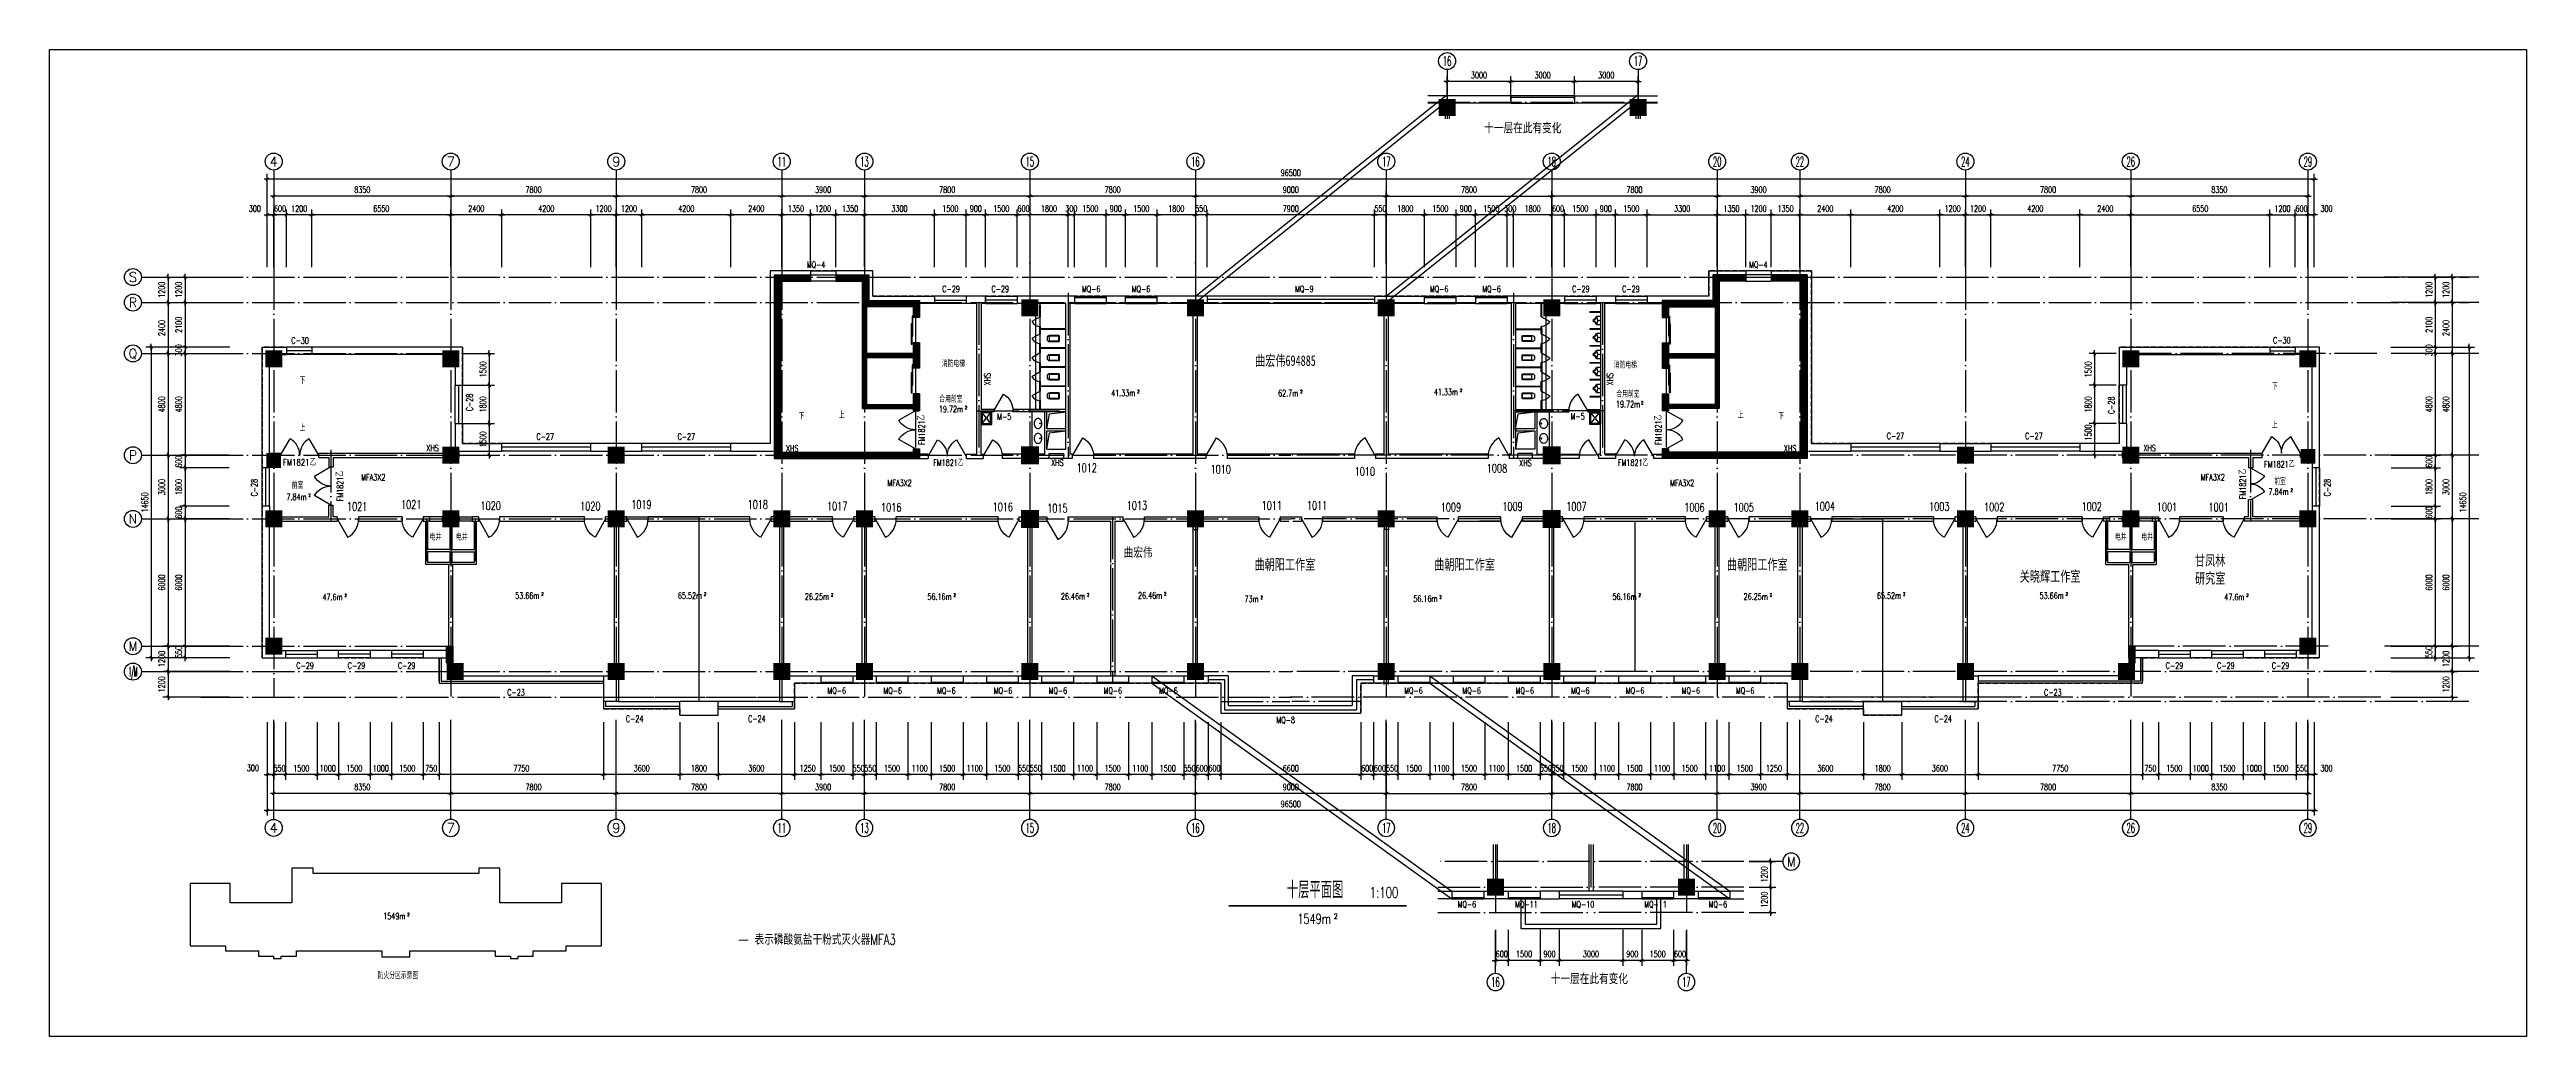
# Model space of a CAD drawing. Extents: x 816818 to 2098601, y 59070 to 390605.
# Drawn here: x 978483 to 1095253, y 138712 to 185235 of the extents above; entities that cross this region are included whole.
import ezdxf
from ezdxf.enums import TextEntityAlignment as Align

# ---------------------------------------------------------------- set-up
doc = ezdxf.new("R2010")
doc.units = 0
doc.header["$LTSCALE"] = 1000
doc.header["$MEASUREMENT"] = 0
for name, pattern in [('CONTINOUS', [0]), ('DASH', [0.35, 0.25, -0.1]), ('DOTE', [2.42, 2, -0.2, 0.02, -0.2]), ('HIDDEN2', [0.1875, 0.125, -0.0625])]:
    doc.linetypes.add(name, pattern=pattern)
doc.layers.get('0').update_dxf_attribs({"linetype": 'CONTINUOUS'})
doc.layers.get('DEFPOINTS').update_dxf_attribs({"linetype": 'CONTINUOUS'})
for name, color, linetype in [('AXIS', 3, 'CONTINUOUS'), ('AXIS_TEXT', 7, 'CONTINUOUS'), ('COLUMN', 7, 'CONTINUOUS'), ('DOTE', 1, 'DOTE'), ('FILL', 21, 'CONTINUOUS'), ('LVTRY', 253, 'CONTINUOUS'), ('LVTRY_WINDOW', 7, 'CONTINUOUS'), ('MCB', 30, 'CONTINUOUS'), ('PUB_TEXT', 7, 'CONTINUOUS'), ('WALL', 255, 'CONTINUOUS'), ('WINDOW', 2, 'CONTINUOUS'), ('WINDOW_TEXT', 7, 'CONTINUOUS'), ('内部道路', 151, 'HIDDEN2'), ('和面积', 6, 'DASH'), ('面积注记', 7, 'CONTINUOUS')]:
    doc.layers.add(name, color=color, linetype=linetype)
doc.styles.add('_HZTXT', font='romans.shx', dxfattribs={"width": 0.7, "bigfont": 'z.shx'})
doc.styles.add('COMPLEX', font='COMPLEX')
doc.styles.add('DIM_FONT', font='SIMPLEX.shx', dxfattribs={"width": 0.7})
doc.styles.add('HZ', font='romans.shx', dxfattribs={"bigfont": 'z.shx'})
doc.styles.add('HZ_SIMPLEX', font='SIMPLEX.shx', dxfattribs={"width": 0.8, "bigfont": 'hztxt.shx'})
doc.styles.add('SIMPLEX', font='SIMPLEX.SHX')
doc.styles.add('Z', font='romans', dxfattribs={"width": 0.8, "bigfont": 'z'})
doc.dimstyles.new('AXIS', dxfattribs={"dimtxt": 300, "dimasz": 1, "dimexe": 250, "dimexo": 300, "dimgap": 150, "dimtad": 1, "dimdec": 0, "dimzin": 0, "dimdsep": 46, "dimtxsty": 'DIM_FONT', "dimblk": '_DIMX', "dimcen": 2.5, "dimse1": 1, "dimse2": 1, "dimclrt": 7, "dimadec": 0, "dimazin": 0, "dimtfac": 1, "dimtdec": 0, "dimtix": 1, "dimtmove": 2, "dimatfit": 3, "dimldrblk": '_DIMX', "dimfxl": 1, "dimarcsym": 0})
doc.dimstyles.new('DIMA', dxfattribs={"dimtxt": 300, "dimasz": 1, "dimexe": 250, "dimexo": 300, "dimgap": 150, "dimtad": 1, "dimdec": 0, "dimzin": 0, "dimdsep": 46, "dimtxsty": 'DIM_FONT', "dimblk": '_DIMX', "dimcen": 2.5, "dimse1": 1, "dimclrt": 7, "dimadec": 0, "dimazin": 0, "dimtfac": 1, "dimtdec": 0, "dimtix": 1, "dimtmove": 2, "dimatfit": 3, "dimldrblk": '_DIMX', "dimfxl": 1, "dimarcsym": 0})
doc.dimstyles.new('DIMB', dxfattribs={"dimtxt": 300, "dimasz": 1, "dimexe": 250, "dimexo": 300, "dimgap": 150, "dimtad": 1, "dimdec": 0, "dimzin": 0, "dimdsep": 46, "dimtxsty": 'DIM_FONT', "dimblk": '_DIMX', "dimcen": 2.5, "dimse2": 1, "dimclrt": 7, "dimadec": 0, "dimazin": 0, "dimtfac": 1, "dimtdec": 0, "dimtix": 1, "dimtmove": 2, "dimatfit": 3, "dimldrblk": '_DIMX', "dimfxl": 1, "dimarcsym": 0})
doc.dimstyles.new('DIMN', dxfattribs={"dimtxt": 300, "dimasz": 1, "dimexe": 250, "dimexo": 300, "dimgap": 150, "dimtad": 1, "dimdec": 0, "dimzin": 0, "dimdsep": 46, "dimtxsty": 'DIM_FONT', "dimblk": '_DIMX', "dimcen": 2.5, "dimclrt": 7, "dimadec": 0, "dimazin": 0, "dimtfac": 1, "dimtdec": 0, "dimtix": 1, "dimtmove": 2, "dimatfit": 3, "dimldrblk": '_DIMX', "dimfxl": 1, "dimarcsym": 0})

msp = doc.modelspace()

# ---------------------------------------------------------------- texts
at = {"layer": 'MCB', "style": 'Z', "width": 0.7}
for s, p in [('MQ-4', (1014185.8, 174942.9)), ('MQ-4', (1058609.6, 174942.9)), ('C-29', (1020571.6, 173802.5)), ('C-29', (1022890.9, 173802.5)), ('MQ-6', (1027150.6, 173802.5)), ('MQ-6', (1029503.3, 173802.5)), ('MQ-9', (1037201.3, 173802.5)), ('MQ-6', (1043556.6, 173802.5)), ('MQ-6', (1046028.6, 173802.5)), ('C-29', (1050260.5, 173802.5)), ('C-29', (1052621.4, 173802.5)), ('C-30', (989882.7, 171367.3)), ('C-30', (1083305.4, 171381.5)), ('C-27', (1001440.1, 166841.3)), ('C-27', (1008090.6, 166841.3)), ('M-5', (1023158.2, 167783.5)), ('M-5', (1050189.6, 167789.1)), ('C-27', (1065093.6, 166872.2)), ('C-27', (1071617.3, 166872.2)), ('C-29', (990118.7, 156045.9)), ('C-29', (992539, 156045.9)), ('C-29', (994904.3, 156045.9)), ('C-29', (1078245.4, 156045.9)), ('C-29', (1080665.7, 156045.9)), ('C-29', (1083244.2, 156045.9)), ('C-23', (1000061.6, 154779)), ('MQ-6', (1015159.1, 154867.7)), ('MQ-6', (1017796, 154867.7)), ('MQ-6', (1020326.8, 154867.7)), ('MQ-6', (1022999.1, 154867.7)), ('MQ-6', (1025582.9, 154867.7)), ('MQ-6', (1028173.3, 154867.7)), ('MQ-6', (1030792.5, 154867.7)), ('MQ-6', (1042346, 154867.7)), ('MQ-6', (1045088.7, 154867.7)), ('MQ-6', (1047596.3, 154867.7)), ('MQ-6', (1050208.5, 154867.7)), ('MQ-6', (1052794.5, 154867.7)), ('MQ-6', (1055423.4, 154867.7)), ('MQ-6', (1057983.3, 154867.7)), ('C-23', (1072509.2, 154779)), ('C-24', (1005654, 153534.1)), ('C-24', (1011417.1, 153534.1)), ('MQ-8', (1036324.2, 153478.2)), ('C-24', (1061722.3, 153534.1)), ('C-24', (1067345.4, 153534.1)), ('MQ-6', (1044863.4, 144790.5)), ('MQ-11', (1047571.6, 144790.5)), ('MQ-10', (1050241.4, 144789.5)), ('MQ-11', (1053662.5, 144790.5)), ('MQ-6', (1056696.9, 144790.5))]:
    msp.add_text(s, height=300, dxfattribs=at).set_placement(p)
for p in [(998430.7, 168184.1), (1075835, 168049.9), (988282.5, 164169.2), (1086011.9, 164169.2)]:
    msp.add_text('C-28', height=300, rotation=90, dxfattribs=at).set_placement(p)
at = {"layer": 'MCB', "attachment_point": 1, "style": 'DIM_FONT'}
for s, insert, char_height, width in [('{\\fSimSun|b0|i0|c134|p2;曲宏伟694885}', (1035317.7, 170821.5), 500, 3763.739), ('{\\C0;1012}', (1026900.6, 165716.6), 400, 1688.088), ('{\\C0;1010}', (1033217, 165648.3), 400, 1688.088), ('{\\C0;1010}', (1040010.8, 165548.3), 400, 1688.088), ('{\\C0;1008}', (1046239.8, 165695.7), 400, 1688.088), ('{\\C0;1021}', (992502.6, 163893.7), 400, 1688.088), ('{\\C0;1021}', (995053.8, 163986.7), 400, 1688.088), ('{\\C0;1020}', (998800.1, 163930.8), 400, 1688.088), ('{\\C0;1020}', (1003497.5, 163912.2), 400, 1688.088), ('{\\C0;1019}', (1005906, 163986.5), 400, 1688.088), ('{\\C0;1018}', (1011392.2, 163986.8), 400, 1688.088), ('{\\C0;1017}', (1015135.2, 163912.4), 400, 1688.088), ('{\\C0;1016}', (1017686.3, 163856.6), 400, 1688.088), ('{\\C0;1016}', (1022941.7, 163874.3), 400, 1688.088), ('{\\C0;1015}', (1025516.3, 163814.9), 400, 1688.088), ('{\\C0;1013}', (1029265, 163944.5), 400, 1688.088), ('{\\C0;1011}', (1035624.4, 163942.1), 400, 1688.088), ('{\\C0;1011}', (1037759.4, 163942.1), 400, 1688.088), ('{\\C0;1009}', (1044068, 163861.4), 400, 1688.088), ('{\\C0;1009}', (1046971.3, 163895.7), 400, 1688.088), ('{\\C0;1007}', (1049984.7, 163893.3), 400, 1688.088), ('{\\C0;1006}', (1055548.7, 163855.3), 400, 1688.088), ('{\\C0;1005}', (1057872.5, 163853.6), 400, 1688.088), ('{\\C0;1004}', (1061697.7, 163909.4), 400, 1688.088), ('{\\C0;1003}', (1067090.8, 163890.3), 400, 1688.088), ('{\\C0;1002}', (1069680.1, 163870.8), 400, 1688.088), ('{\\C0;1002}', (1074277.9, 163889.6), 400, 1688.088), ('{\\C0;1001}', (1077827.8, 163870.7), 400, 1688.088), ('{\\C0;1001}', (1080262.3, 163865.1), 400, 1688.088), ('{\\Fromans,z|c134;曲宏伟}', (1029119.8, 161771.2), 500, 2854.842), ('{\\fSimSun|b0|i0|c134|p2;曲朝阳工作室}', (1035290.7, 161214.2), 500, 3810.227), ('{\\fSimSun|b0|i0|c134|p2;曲朝阳工作室}', (1043761.2, 161214.2), 500, 3810.227), ('{\\fSimSun|b0|i0|c134|p2;曲朝阳工作室}', (1057562.7, 161214.2), 500, 3810.227), ('{\\fSimSun|b0|i0|c134|p2;甘凤林研究室}', (1079626, 161394.4), 500, 1737.311), ('{\\fSimSun|b0|i0|c134|p2;关晓辉工作室}', (1071364.2, 160651.9), 500, 3810.227)]:
    msp.add_mtext(s, dxfattribs=dict(at, insert=insert, char_height=char_height, width=width))
at = {"layer": 'PUB_TEXT', "width": 0.7}
for s, height, style, p in [('消防电梯', 300, 'Z', (1020548.2, 170268.1)), ('消防电梯', 300, 'Z', (1052224.5, 170205.6)), ('下', 300, '_HZTXT', (990269.9, 169472.2)), ('下', 300, '_HZTXT', (1083254.2, 169197.5)), ('上', 300, 'Z', (1015697.4, 167854.3)), ('合用前室', 300, '_HZTXT', (1020430.2, 168602.5)), (' 2', 150, 'DIM_FONT', (1021550.8, 168284.2)), (' 2', 150, 'DIM_FONT', (1029669.8, 169042.6)), (' 2', 150, 'DIM_FONT', (1037353.5, 169037.1)), (' 2', 150, 'DIM_FONT', (1044880.8, 169096.4)), ('合用前室', 300, '_HZTXT', (1052349.5, 168836.6)), ('上', 300, 'Z', (1058068.1, 167854.3)), ('上', 300, '_HZTXT', (990269.9, 167251.2)), ('下', 300, 'Z', (1013796.3, 167801.9)), ('下', 300, 'Z', (1059977.6, 167801.9)), ('上', 300, '_HZTXT', (1083245.8, 167388.5)), ('XHS', 300, '_HZTXT', (996248.5, 166296.9)), ('XHS', 300, '_HZTXT', (1013198.9, 166286.9)), ('FM1821乙', 300, 'Z', (1020142.3, 165609)), ('XHS', 300, '_HZTXT', (1025701.4, 165605.1)), ('XHS', 300, '_HZTXT', (1047768.7, 165592.7)), ('FM1821乙', 300, 'Z', (1052420.9, 165609)), ('XHS', 300, '_HZTXT', (1060243.6, 166286.9)), ('XHS', 300, '_HZTXT', (1077194, 166296.9)), ('前室', 300, '_HZTXT', (989903, 164539)), ('MFA3X2', 300, '_HZTXT', (993177.2, 164925)), ('MFA3X2', 300, '_HZTXT', (1017988.2, 164647.4)), ('MFA3X2', 300, '_HZTXT', (1054882.6, 164647.4)), ('MFA3X2', 300, '_HZTXT', (1079895.8, 164925)), ('前室', 300, '_HZTXT', (1083362.3, 164720.4)), (' 2', 150, 'DIM_FONT', (990601.2, 164148.1)), (' 2', 150, 'DIM_FONT', (1084042.5, 164391.4)), ('电井', 300, '_HZTXT', (996406.8, 162098.1)), ('电井', 300, '_HZTXT', (997648.2, 162098.1)), ('电井', 300, '_HZTXT', (1075857, 162098.1)), ('电井', 300, '_HZTXT', (1077098.4, 162098.1)), (' 2', 150, 'DIM_FONT', (992299.2, 159428.9)), (' 2', 150, 'DIM_FONT', (1001576.2, 159492.2)), (' 2', 150, 'DIM_FONT', (1009245.9, 159489.6)), (' 2', 150, 'DIM_FONT', (1015233.1, 159449.8)), (' 2', 150, 'DIM_FONT', (1021009.2, 159441.6)), (' 2', 150, 'DIM_FONT', (1027303.4, 159456.6)), (' 2', 150, 'DIM_FONT', (1030937.6, 159498.3)), (' 2', 150, 'DIM_FONT', (1035482.7, 159332.4)), (' 2', 150, 'DIM_FONT', (1043918.1, 159349)), (' 2', 150, 'DIM_FONT', (1053303.7, 159441.6)), (' 2', 150, 'DIM_FONT', (1059488, 159449.8)), (' 2', 150, 'DIM_FONT', (1065772.3, 159489.6)), (' 2', 150, 'DIM_FONT', (1073439.1, 159492.2)), (' 2', 150, 'DIM_FONT', (1081955.8, 159428.9)), (' 2', 150, 'DIM_FONT', (995260.6, 144383.3)), (' 2', 240, 'DIM_FONT', (1038891.9, 144259.6)), ('表示磷酸氨盐干粉式灭火器MFA3', 500, 'HZ', (1011718.4, 143032.6)), ('防火分区示意图', 300, '_HZTXT', (993950.3, 141430.4))]:
    msp.add_text(s, height=height, dxfattribs=dict(at, style=style)).set_placement(p)
for s, style, p in [('XHS', '_HZTXT', (1022847.5, 169402)), ('XHS', '_HZTXT', (1052200.2, 169402)), ('FM1821乙', 'Z', (1019741.6, 166589.9)), ('FM1821乙', 'Z', (1054475.2, 166589.9))]:
    msp.add_text(s, height=300, rotation=90, dxfattribs=dict(at, style=style)).set_placement(p)
at = {"layer": 'PUB_TEXT', "style": 'DIM_FONT', "width": 0.7}
for s, height, p in [('19.72m', 300, (1021550.8, 168284.2)), ('41.33m', 300, (1029669.8, 169042.6)), ('62.7m', 300, (1037353.5, 169037.1)), ('41.33m', 300, (1044880.8, 169096.4)), ('19.72m', 300, (1053470, 168518.3)), ('2', 150, (1053621.1, 168580.4)), ('7.84m', 300, (990601.2, 164148.1)), ('7.84m', 300, (1084042.5, 164391.4)), ('47.6m', 300, (992299.2, 159428.9)), ('53.66m', 300, (1001576.2, 159492.2)), ('65.52m', 300, (1009245.9, 159489.6)), ('26.25m', 300, (1015233.1, 159449.8)), ('56.16m', 300, (1021009.2, 159441.6)), ('26.46m', 300, (1027303.4, 159456.6)), ('26.46m', 300, (1030937.6, 159498.3)), ('73m', 300, (1035482.7, 159332.4)), ('56.16m', 300, (1043918.1, 159349)), ('56.16m', 300, (1053303.7, 159441.6)), ('26.25m', 300, (1059488, 159449.8)), ('65.52m', 300, (1065772.3, 159489.6)), ('53.66m', 300, (1073439.1, 159492.2)), ('47.6m', 300, (1081955.8, 159428.9)), ('1549m', 300, (995260.6, 144383.3)), ('1549m', 480, (1038891.9, 144259.6))]:
    msp.add_text(s, height=height, dxfattribs=at).set_placement(p, align=Align.MIDDLE_RIGHT)
at = {"layer": '内部道路', "style": 'Z', "width": 0.7}
for p in [(1046120.1, 181281.1), (1049255.8, 141177.4)]:
    msp.add_text('十一层在此有变化', height=500, dxfattribs=at).set_placement(p)
at = {"layer": '面积注记', "style": '_HZTXT', "width": 0.7}
for s, height, p in [('十层平面图', 800, (1036814.5, 145220.9)), ('1:100', 500, (1040720.6, 145249.6))]:
    msp.add_text(s, height=height, dxfattribs=at).set_placement(p)

# ---------------------------------------------------------------- blocks, each defined once
blk = doc.blocks.new('_WBLK')
for p, q in [((-0.5, 0.5), (0.5, 0.5)), ((-0.5, 0), (0.5, 0)), ((-0.5, -0.5), (0.5, -0.5))]:
    blk.add_line(p, q)
at = {"layer": 'WINDOW_TEXT', "style": 'SIMPLEX', "flags": 9}
blk.add_attdef('A', text='', height=1, dxfattribs=at).set_placement((0, 1.5), align=Align.MIDDLE)
blk = doc.blocks.new('_DBLK1')
for p, q in [((-0.5, 0), (-0.25, -0.433)), ((0.5, 0), (0.25, -0.433))]:
    blk.add_line(p, q)
for centre, start, end in [((-0.5, 0), 300, 0), ((0.5, 0), 180, 240)]:
    blk.add_arc(centre, 0.5, start, end)
at = {"layer": 'WINDOW_TEXT', "style": 'SIMPLEX', "flags": 9}
blk.add_attdef('A', text='', height=1, dxfattribs=at).set_placement((0, 1.5), align=Align.MIDDLE)
blk = doc.blocks.new('_DBLK')
blk.add_line((-0.5, 0), (0, -0.87))
blk.add_arc((-0.5, 0), 1, 300, 0)
at = {"layer": 'WINDOW_TEXT', "style": 'SIMPLEX', "flags": 9}
blk.add_attdef('A', text='', height=1, dxfattribs=at).set_placement((0, 1.5), align=Align.MIDDLE)
blk = doc.blocks.new('_DIMX')
blk.add_line((-150, 0), (150, 0))
at = {"const_width": 50}
blk.add_lwpolyline([(-70, -70), (70, 70)], dxfattribs=at)
blk = doc.blocks.new('*D1006')
at = {"layer": 'AXIS', "color": 0, "lineweight": -2}
blk.add_line((1091755, 174508), (1091755, 173310), dxfattribs=at)
at = {"layer": 'DEFPOINTS', "color": 0}
for p in [(1088554, 174509), (1088554, 173309), (1091755, 173309)]:
    blk.add_point(p, dxfattribs=at)
at = {"layer": 'AXIS', "color": 0, "lineweight": -2}
for p, rotation in [((1091755, 174509), 90), ((1091755, 173309), 270)]:
    blk.add_blockref('_DIMX', p, dxfattribs=dict(at, rotation=rotation))
at = {"layer": 'AXIS', "color": 7, "insert": (1091455, 173909), "char_height": 300, "attachment_point": 5, "rotation": 90, "style": 'DIM_FONT'}
blk.add_mtext('1200', dxfattribs=at)
blk = doc.blocks.new('*D1007')
at = {"layer": 'AXIS', "color": 0, "lineweight": -2}
blk.add_line((1091755, 173308), (1091755, 170910), dxfattribs=at)
at = {"layer": 'DEFPOINTS', "color": 0}
for p in [(1088554, 173309), (1088554, 170909), (1091755, 170909)]:
    blk.add_point(p, dxfattribs=at)
at = {"layer": 'AXIS', "color": 0, "lineweight": -2}
for p, rotation in [((1091755, 173309), 90), ((1091755, 170909), 270)]:
    blk.add_blockref('_DIMX', p, dxfattribs=dict(at, rotation=rotation))
at = {"layer": 'AXIS', "color": 7, "insert": (1091455, 172109), "char_height": 300, "attachment_point": 5, "rotation": 90, "style": 'DIM_FONT'}
blk.add_mtext('2400', dxfattribs=at)
blk = doc.blocks.new('*D1008')
at = {"layer": 'AXIS', "color": 0, "lineweight": -2}
blk.add_line((1091755, 170908), (1091755, 166110), dxfattribs=at)
at = {"layer": 'DEFPOINTS', "color": 0}
for p in [(1088554, 170909), (1088554, 166109), (1091755, 166109)]:
    blk.add_point(p, dxfattribs=at)
at = {"layer": 'AXIS', "color": 0, "lineweight": -2}
for p, rotation in [((1091755, 170909), 90), ((1091755, 166109), 270)]:
    blk.add_blockref('_DIMX', p, dxfattribs=dict(at, rotation=rotation))
at = {"layer": 'AXIS', "color": 7, "insert": (1091455, 168509), "char_height": 300, "attachment_point": 5, "rotation": 90, "style": 'DIM_FONT'}
blk.add_mtext('4800', dxfattribs=at)
blk = doc.blocks.new('*D1009')
at = {"layer": 'AXIS', "color": 0, "lineweight": -2}
blk.add_line((1091755, 166108), (1091755, 163110), dxfattribs=at)
at = {"layer": 'DEFPOINTS', "color": 0}
for p in [(1088554, 166109), (1088554, 163109), (1091755, 163109)]:
    blk.add_point(p, dxfattribs=at)
at = {"layer": 'AXIS', "color": 0, "lineweight": -2}
for p, rotation in [((1091755, 166109), 90), ((1091755, 163109), 270)]:
    blk.add_blockref('_DIMX', p, dxfattribs=dict(at, rotation=rotation))
at = {"layer": 'AXIS', "color": 7, "insert": (1091455, 164609), "char_height": 300, "attachment_point": 5, "rotation": 90, "style": 'DIM_FONT'}
blk.add_mtext('3000', dxfattribs=at)
blk = doc.blocks.new('*D1010')
at = {"layer": 'AXIS', "color": 0, "lineweight": -2}
blk.add_line((1091755, 163108), (1091755, 157110), dxfattribs=at)
at = {"layer": 'DEFPOINTS', "color": 0}
for p in [(1088554, 163109), (1088554, 157109), (1091755, 157109)]:
    blk.add_point(p, dxfattribs=at)
at = {"layer": 'AXIS', "color": 0, "lineweight": -2}
for p, rotation in [((1091755, 163109), 90), ((1091755, 157109), 270)]:
    blk.add_blockref('_DIMX', p, dxfattribs=dict(at, rotation=rotation))
at = {"layer": 'AXIS', "color": 7, "insert": (1091455, 160109), "char_height": 300, "attachment_point": 5, "rotation": 90, "style": 'DIM_FONT'}
blk.add_mtext('6000', dxfattribs=at)
blk = doc.blocks.new('*D1011')
at = {"layer": 'AXIS', "color": 0, "lineweight": -2}
for p, q in [((1088854, 171209), (1092805, 171209)), ((1092555, 171208), (1092555, 156560)), ((1088854, 156559), (1092805, 156559))]:
    blk.add_line(p, q, dxfattribs=at)
at = {"layer": 'DEFPOINTS', "color": 0}
for p in [(1088554, 171209), (1088554, 156559), (1092555, 156559)]:
    blk.add_point(p, dxfattribs=at)
at = {"layer": 'AXIS', "color": 0, "lineweight": -2}
for p, rotation in [((1092555, 171209), 90), ((1092555, 156559), 270)]:
    blk.add_blockref('_DIMX', p, dxfattribs=dict(at, rotation=rotation))
at = {"layer": 'AXIS', "color": 7, "insert": (1092255, 163884), "char_height": 300, "attachment_point": 5, "rotation": 90, "style": 'DIM_FONT'}
blk.add_mtext('14650', dxfattribs=at)
blk = doc.blocks.new('*D1012')
at = {"layer": 'AXIS', "color": 0, "lineweight": -2}
blk.add_line((1090956, 170908), (1090956, 166110), dxfattribs=at)
at = {"layer": 'DEFPOINTS', "color": 0}
for p in [(1088580, 170909), (1088580, 166109), (1090956, 166109)]:
    blk.add_point(p, dxfattribs=at)
at = {"layer": 'AXIS', "color": 0, "lineweight": -2}
for p, rotation in [((1090956, 170909), 90), ((1090956, 166109), 270)]:
    blk.add_blockref('_DIMX', p, dxfattribs=dict(at, rotation=rotation))
at = {"layer": 'AXIS', "color": 7, "insert": (1090656, 168509), "char_height": 300, "attachment_point": 5, "rotation": 90, "style": 'DIM_FONT'}
blk.add_mtext('4800', dxfattribs=at)
blk = doc.blocks.new('*D1013')
at = {"layer": 'AXIS', "color": 0, "lineweight": -2}
for p, q in [((1088880, 166109), (1091206, 166109)), ((1090956, 166110), (1090956, 166111)), ((1090956, 166109), (1090956, 165509)), ((1088880, 165509), (1091206, 165509)), ((1090956, 165508), (1090956, 165507))]:
    blk.add_line(p, q, dxfattribs=at)
at = {"layer": 'DEFPOINTS', "color": 0}
for p in [(1088580, 166109), (1088580, 165509), (1090956, 165509)]:
    blk.add_point(p, dxfattribs=at)
at = {"layer": 'AXIS', "color": 0, "lineweight": -2}
for p, rotation in [((1090956, 166109), 270), ((1090956, 165509), 90)]:
    blk.add_blockref('_DIMX', p, dxfattribs=dict(at, rotation=rotation))
at = {"layer": 'AXIS', "color": 7, "insert": (1090656, 165809), "char_height": 300, "attachment_point": 5, "rotation": 90, "style": 'DIM_FONT'}
blk.add_mtext('600', dxfattribs=at)
blk = doc.blocks.new('*D1014')
at = {"layer": 'AXIS', "color": 0, "lineweight": -2}
for p, q in [((1088880, 165509), (1091206, 165509)), ((1090956, 165508), (1090956, 163710)), ((1088880, 163709), (1091206, 163709))]:
    blk.add_line(p, q, dxfattribs=at)
at = {"layer": 'DEFPOINTS', "color": 0}
for p in [(1088580, 165509), (1088580, 163709), (1090956, 163709)]:
    blk.add_point(p, dxfattribs=at)
at = {"layer": 'AXIS', "color": 0, "lineweight": -2}
for p, rotation in [((1090956, 165509), 90), ((1090956, 163709), 270)]:
    blk.add_blockref('_DIMX', p, dxfattribs=dict(at, rotation=rotation))
at = {"layer": 'AXIS', "color": 7, "insert": (1090656, 164609), "char_height": 300, "attachment_point": 5, "rotation": 90, "style": 'DIM_FONT'}
blk.add_mtext('1800', dxfattribs=at)
blk = doc.blocks.new('*D1015')
at = {"layer": 'AXIS', "color": 0, "lineweight": -2}
blk.add_line((1090956, 174508), (1090956, 173310), dxfattribs=at)
at = {"layer": 'DEFPOINTS', "color": 0}
for p in [(1088756, 174509), (1088756, 173309), (1090956, 173309)]:
    blk.add_point(p, dxfattribs=at)
at = {"layer": 'AXIS', "color": 0, "lineweight": -2}
for p, rotation in [((1090956, 174509), 90), ((1090956, 173309), 270)]:
    blk.add_blockref('_DIMX', p, dxfattribs=dict(at, rotation=rotation))
at = {"layer": 'AXIS', "color": 7, "insert": (1090656, 173909), "char_height": 300, "attachment_point": 5, "rotation": 90, "style": 'DIM_FONT'}
blk.add_mtext('1200', dxfattribs=at)
blk = doc.blocks.new('*D1016')
at = {"layer": 'AXIS', "color": 0, "lineweight": -2}
for p, q in [((1090956, 173308), (1090956, 171210)), ((1089056, 171209), (1091206, 171209))]:
    blk.add_line(p, q, dxfattribs=at)
at = {"layer": 'DEFPOINTS', "color": 0}
for p in [(1088756, 173309), (1088756, 171209), (1090956, 171209)]:
    blk.add_point(p, dxfattribs=at)
at = {"layer": 'AXIS', "color": 0, "lineweight": -2}
for p, rotation in [((1090956, 173309), 90), ((1090956, 171209), 270)]:
    blk.add_blockref('_DIMX', p, dxfattribs=dict(at, rotation=rotation))
at = {"layer": 'AXIS', "color": 7, "insert": (1090656, 172259), "char_height": 300, "attachment_point": 5, "rotation": 90, "style": 'DIM_FONT'}
blk.add_mtext('2100', dxfattribs=at)
blk = doc.blocks.new('*D1017')
at = {"layer": 'AXIS', "color": 0, "lineweight": -2}
for p, q in [((1090956, 163108), (1090956, 157110)), ((1088880, 157109), (1091206, 157109))]:
    blk.add_line(p, q, dxfattribs=at)
at = {"layer": 'DEFPOINTS', "color": 0}
for p in [(1088580, 163109), (1088580, 157109), (1090956, 157109)]:
    blk.add_point(p, dxfattribs=at)
at = {"layer": 'AXIS', "color": 0, "lineweight": -2}
for p, rotation in [((1090956, 163109), 90), ((1090956, 157109), 270)]:
    blk.add_blockref('_DIMX', p, dxfattribs=dict(at, rotation=rotation))
at = {"layer": 'AXIS', "color": 7, "insert": (1090656, 160109), "char_height": 300, "attachment_point": 5, "rotation": 90, "style": 'DIM_FONT'}
blk.add_mtext('6000', dxfattribs=at)
blk = doc.blocks.new('*D1018')
at = {"layer": 'AXIS', "color": 0, "lineweight": -2}
for p, q in [((1088880, 157109), (1091206, 157109)), ((1088880, 156559), (1091206, 156559)), ((1090956, 157110), (1090956, 157111)), ((1090956, 157109), (1090956, 156559)), ((1090956, 156558), (1090956, 156557))]:
    blk.add_line(p, q, dxfattribs=at)
at = {"layer": 'DEFPOINTS', "color": 0}
for p in [(1088580, 157109), (1088580, 156559), (1090956, 156559)]:
    blk.add_point(p, dxfattribs=at)
at = {"layer": 'AXIS', "color": 0, "lineweight": -2}
for p, rotation in [((1090956, 157109), 270), ((1090956, 156559), 90)]:
    blk.add_blockref('_DIMX', p, dxfattribs=dict(at, rotation=rotation))
at = {"layer": 'AXIS', "color": 7, "insert": (1090656, 156834), "char_height": 300, "attachment_point": 5, "rotation": 90, "style": 'DIM_FONT'}
blk.add_mtext('550', dxfattribs=at)
blk = doc.blocks.new('*D1019')
at = {"layer": 'AXIS', "color": 0, "lineweight": -2}
for p, q in [((1088880, 163709), (1091206, 163709)), ((1090956, 163710), (1090956, 163711)), ((1090956, 163709), (1090956, 163109)), ((1088880, 163109), (1091206, 163109)), ((1090956, 163108), (1090956, 163107))]:
    blk.add_line(p, q, dxfattribs=at)
at = {"layer": 'DEFPOINTS', "color": 0}
for p in [(1088580, 163709), (1088580, 163109), (1090956, 163109)]:
    blk.add_point(p, dxfattribs=at)
at = {"layer": 'AXIS', "color": 0, "lineweight": -2}
for p, rotation in [((1090956, 163709), 270), ((1090956, 163109), 90)]:
    blk.add_blockref('_DIMX', p, dxfattribs=dict(at, rotation=rotation))
at = {"layer": 'AXIS', "color": 7, "insert": (1090656, 163409), "char_height": 300, "attachment_point": 5, "rotation": 90, "style": 'DIM_FONT'}
blk.add_mtext('600', dxfattribs=at)
blk = doc.blocks.new('*D1020')
at = {"layer": 'AXIS', "color": 0, "lineweight": -2}
for p, q in [((1089056, 171209), (1091206, 171209)), ((1090956, 171210), (1090956, 171211)), ((1090956, 171209), (1090956, 170909)), ((1090956, 170908), (1090956, 170907))]:
    blk.add_line(p, q, dxfattribs=at)
at = {"layer": 'DEFPOINTS', "color": 0}
for p in [(1088756, 171209), (1088756, 170909), (1090956, 170909)]:
    blk.add_point(p, dxfattribs=at)
at = {"layer": 'AXIS', "color": 0, "lineweight": -2}
for p, rotation in [((1090956, 171209), 270), ((1090956, 170909), 90)]:
    blk.add_blockref('_DIMX', p, dxfattribs=dict(at, rotation=rotation))
at = {"layer": 'AXIS', "color": 7, "insert": (1090656, 171059), "char_height": 300, "attachment_point": 5, "rotation": 90, "style": 'DIM_FONT'}
blk.add_mtext('300', dxfattribs=at)
blk = doc.blocks.new('*D1021')
at = {"layer": 'AXIS', "color": 0, "lineweight": -2}
for p, q in [((1088854, 157109), (1092005, 157109)), ((1091755, 157108), (1091755, 155910)), ((1088854, 155909), (1092005, 155909))]:
    blk.add_line(p, q, dxfattribs=at)
at = {"layer": 'DEFPOINTS', "color": 0}
for p in [(1088554, 157109), (1088554, 155909), (1091755, 155909)]:
    blk.add_point(p, dxfattribs=at)
at = {"layer": 'AXIS', "color": 0, "lineweight": -2}
for p, rotation in [((1091755, 157109), 90), ((1091755, 155909), 270)]:
    blk.add_blockref('_DIMX', p, dxfattribs=dict(at, rotation=rotation))
at = {"layer": 'AXIS', "color": 7, "insert": (1091455, 156509), "char_height": 300, "attachment_point": 5, "rotation": 90, "style": 'DIM_FONT'}
blk.add_mtext('1200', dxfattribs=at)
blk = doc.blocks.new('*D1022')
at = {"layer": 'AXIS', "color": 0, "lineweight": -2}
for p, q in [((1088854, 155909), (1092005, 155909)), ((1091755, 155908), (1091755, 154710)), ((1088854, 154709), (1092005, 154709))]:
    blk.add_line(p, q, dxfattribs=at)
at = {"layer": 'DEFPOINTS', "color": 0}
for p in [(1088554, 155909), (1088554, 154709), (1091755, 154709)]:
    blk.add_point(p, dxfattribs=at)
at = {"layer": 'AXIS', "color": 0, "lineweight": -2}
for p, rotation in [((1091755, 155909), 90), ((1091755, 154709), 270)]:
    blk.add_blockref('_DIMX', p, dxfattribs=dict(at, rotation=rotation))
at = {"layer": 'AXIS', "color": 7, "insert": (1091455, 155309), "char_height": 300, "attachment_point": 5, "rotation": 90, "style": 'DIM_FONT'}
blk.add_mtext('1200', dxfattribs=at)
blk = doc.blocks.new('_AXISO')
blk.add_circle((0, 0), 0.5)
at = {"layer": 'AXIS_TEXT', "style": 'COMPLEX', "width": 1.041667}
blk.add_attdef('A', text='', height=0.56, dxfattribs=at).set_placement((-0.25, -0.28), (0.25, -0.28), align=Align.FIT)
blk = doc.blocks.new('*D1023')
at = {"layer": 'AXIS', "color": 0, "lineweight": -2}
blk.add_line((984076, 174508), (984076, 173310), dxfattribs=at)
at = {"layer": 'DEFPOINTS', "color": 0}
for p in [(987277, 174509), (984076, 173309), (987277, 173309)]:
    blk.add_point(p, dxfattribs=at)
at = {"layer": 'AXIS', "color": 0, "lineweight": -2}
for p, rotation in [((984076, 174509), 90), ((984076, 173309), 270)]:
    blk.add_blockref('_DIMX', p, dxfattribs=dict(at, rotation=rotation))
at = {"layer": 'AXIS', "color": 7, "insert": (983776, 173909), "char_height": 300, "attachment_point": 5, "rotation": 90, "style": 'DIM_FONT'}
blk.add_mtext('1200', dxfattribs=at)
blk = doc.blocks.new('*D1024')
at = {"layer": 'AXIS', "color": 0, "lineweight": -2}
blk.add_line((984076, 173308), (984076, 170910), dxfattribs=at)
at = {"layer": 'DEFPOINTS', "color": 0}
for p in [(987277, 173309), (984076, 170909), (987277, 170909)]:
    blk.add_point(p, dxfattribs=at)
at = {"layer": 'AXIS', "color": 0, "lineweight": -2}
for p, rotation in [((984076, 173309), 90), ((984076, 170909), 270)]:
    blk.add_blockref('_DIMX', p, dxfattribs=dict(at, rotation=rotation))
at = {"layer": 'AXIS', "color": 7, "insert": (983776, 172109), "char_height": 300, "attachment_point": 5, "rotation": 90, "style": 'DIM_FONT'}
blk.add_mtext('2400', dxfattribs=at)
blk = doc.blocks.new('*D1025')
at = {"layer": 'AXIS', "color": 0, "lineweight": -2}
blk.add_line((984076, 170908), (984076, 166110), dxfattribs=at)
at = {"layer": 'DEFPOINTS', "color": 0}
for p in [(987277, 170909), (984076, 166109), (987277, 166109)]:
    blk.add_point(p, dxfattribs=at)
at = {"layer": 'AXIS', "color": 0, "lineweight": -2}
for p, rotation in [((984076, 170909), 90), ((984076, 166109), 270)]:
    blk.add_blockref('_DIMX', p, dxfattribs=dict(at, rotation=rotation))
at = {"layer": 'AXIS', "color": 7, "insert": (983776, 168509), "char_height": 300, "attachment_point": 5, "rotation": 90, "style": 'DIM_FONT'}
blk.add_mtext('4800', dxfattribs=at)
blk = doc.blocks.new('*D1026')
at = {"layer": 'AXIS', "color": 0, "lineweight": -2}
blk.add_line((984076, 166108), (984076, 163110), dxfattribs=at)
at = {"layer": 'DEFPOINTS', "color": 0}
for p in [(987277, 166109), (984076, 163109), (987277, 163109)]:
    blk.add_point(p, dxfattribs=at)
at = {"layer": 'AXIS', "color": 0, "lineweight": -2}
for p, rotation in [((984076, 166109), 90), ((984076, 163109), 270)]:
    blk.add_blockref('_DIMX', p, dxfattribs=dict(at, rotation=rotation))
at = {"layer": 'AXIS', "color": 7, "insert": (983776, 164609), "char_height": 300, "attachment_point": 5, "rotation": 90, "style": 'DIM_FONT'}
blk.add_mtext('3000', dxfattribs=at)
blk = doc.blocks.new('*D1027')
at = {"layer": 'AXIS', "color": 0, "lineweight": -2}
blk.add_line((984076, 163108), (984076, 157110), dxfattribs=at)
at = {"layer": 'DEFPOINTS', "color": 0}
for p in [(987277, 163109), (984076, 157109), (987277, 157109)]:
    blk.add_point(p, dxfattribs=at)
at = {"layer": 'AXIS', "color": 0, "lineweight": -2}
for p, rotation in [((984076, 163109), 90), ((984076, 157109), 270)]:
    blk.add_blockref('_DIMX', p, dxfattribs=dict(at, rotation=rotation))
at = {"layer": 'AXIS', "color": 7, "insert": (983776, 160109), "char_height": 300, "attachment_point": 5, "rotation": 90, "style": 'DIM_FONT'}
blk.add_mtext('6000', dxfattribs=at)
blk = doc.blocks.new('*D1028')
at = {"layer": 'AXIS', "color": 0, "lineweight": -2}
for p, q in [((986977, 171209), (983026, 171209)), ((983276, 171208), (983276, 156560)), ((986977, 156559), (983026, 156559))]:
    blk.add_line(p, q, dxfattribs=at)
at = {"layer": 'DEFPOINTS', "color": 0}
for p in [(987277, 171209), (983276, 156559), (987277, 156559)]:
    blk.add_point(p, dxfattribs=at)
at = {"layer": 'AXIS', "color": 0, "lineweight": -2}
for p, rotation in [((983276, 171209), 90), ((983276, 156559), 270)]:
    blk.add_blockref('_DIMX', p, dxfattribs=dict(at, rotation=rotation))
at = {"layer": 'AXIS', "color": 7, "insert": (982976, 163884), "char_height": 300, "attachment_point": 5, "rotation": 90, "style": 'DIM_FONT'}
blk.add_mtext('14650', dxfattribs=at)
blk = doc.blocks.new('*D1029')
at = {"layer": 'AXIS', "color": 0, "lineweight": -2}
blk.add_line((984874, 170908), (984874, 166110), dxfattribs=at)
at = {"layer": 'DEFPOINTS', "color": 0}
for p in [(987251, 170909), (984874, 166109), (987251, 166109)]:
    blk.add_point(p, dxfattribs=at)
at = {"layer": 'AXIS', "color": 0, "lineweight": -2}
for p, rotation in [((984874, 170909), 90), ((984874, 166109), 270)]:
    blk.add_blockref('_DIMX', p, dxfattribs=dict(at, rotation=rotation))
at = {"layer": 'AXIS', "color": 7, "insert": (984574, 168509), "char_height": 300, "attachment_point": 5, "rotation": 90, "style": 'DIM_FONT'}
blk.add_mtext('4800', dxfattribs=at)
blk = doc.blocks.new('*D1030')
at = {"layer": 'AXIS', "color": 0, "lineweight": -2}
for p, q in [((986951, 166109), (984624, 166109)), ((984874, 166110), (984874, 166111)), ((984874, 166109), (984874, 165509)), ((986951, 165509), (984624, 165509)), ((984874, 165508), (984874, 165507))]:
    blk.add_line(p, q, dxfattribs=at)
at = {"layer": 'DEFPOINTS', "color": 0}
for p in [(987251, 166109), (984874, 165509), (987251, 165509)]:
    blk.add_point(p, dxfattribs=at)
at = {"layer": 'AXIS', "color": 0, "lineweight": -2}
for p, rotation in [((984874, 166109), 270), ((984874, 165509), 90)]:
    blk.add_blockref('_DIMX', p, dxfattribs=dict(at, rotation=rotation))
at = {"layer": 'AXIS', "color": 7, "insert": (984574, 165809), "char_height": 300, "attachment_point": 5, "rotation": 90, "style": 'DIM_FONT'}
blk.add_mtext('600', dxfattribs=at)
blk = doc.blocks.new('*D1031')
at = {"layer": 'AXIS', "color": 0, "lineweight": -2}
for p, q in [((986951, 165509), (984624, 165509)), ((984874, 165508), (984874, 163710)), ((986951, 163709), (984624, 163709))]:
    blk.add_line(p, q, dxfattribs=at)
at = {"layer": 'DEFPOINTS', "color": 0}
for p in [(987251, 165509), (984874, 163709), (987251, 163709)]:
    blk.add_point(p, dxfattribs=at)
at = {"layer": 'AXIS', "color": 0, "lineweight": -2}
for p, rotation in [((984874, 165509), 90), ((984874, 163709), 270)]:
    blk.add_blockref('_DIMX', p, dxfattribs=dict(at, rotation=rotation))
at = {"layer": 'AXIS', "color": 7, "insert": (984574, 164609), "char_height": 300, "attachment_point": 5, "rotation": 90, "style": 'DIM_FONT'}
blk.add_mtext('1800', dxfattribs=at)
blk = doc.blocks.new('*D1032')
at = {"layer": 'AXIS', "color": 0, "lineweight": -2}
blk.add_line((984874, 174508), (984874, 173310), dxfattribs=at)
at = {"layer": 'DEFPOINTS', "color": 0}
for p in [(987074, 174509), (984874, 173309), (987074, 173309)]:
    blk.add_point(p, dxfattribs=at)
at = {"layer": 'AXIS', "color": 0, "lineweight": -2}
for p, rotation in [((984874, 174509), 90), ((984874, 173309), 270)]:
    blk.add_blockref('_DIMX', p, dxfattribs=dict(at, rotation=rotation))
at = {"layer": 'AXIS', "color": 7, "insert": (984574, 173909), "char_height": 300, "attachment_point": 5, "rotation": 90, "style": 'DIM_FONT'}
blk.add_mtext('1200', dxfattribs=at)
blk = doc.blocks.new('*D1033')
at = {"layer": 'AXIS', "color": 0, "lineweight": -2}
for p, q in [((984874, 173308), (984874, 171210)), ((986774, 171209), (984624, 171209))]:
    blk.add_line(p, q, dxfattribs=at)
at = {"layer": 'DEFPOINTS', "color": 0}
for p in [(987074, 173309), (984874, 171209), (987074, 171209)]:
    blk.add_point(p, dxfattribs=at)
at = {"layer": 'AXIS', "color": 0, "lineweight": -2}
for p, rotation in [((984874, 173309), 90), ((984874, 171209), 270)]:
    blk.add_blockref('_DIMX', p, dxfattribs=dict(at, rotation=rotation))
at = {"layer": 'AXIS', "color": 7, "insert": (984574, 172259), "char_height": 300, "attachment_point": 5, "rotation": 90, "style": 'DIM_FONT'}
blk.add_mtext('2100', dxfattribs=at)
blk = doc.blocks.new('*D1034')
at = {"layer": 'AXIS', "color": 0, "lineweight": -2}
for p, q in [((984874, 163108), (984874, 157110)), ((986951, 157109), (984624, 157109))]:
    blk.add_line(p, q, dxfattribs=at)
at = {"layer": 'DEFPOINTS', "color": 0}
for p in [(987251, 163109), (984874, 157109), (987251, 157109)]:
    blk.add_point(p, dxfattribs=at)
at = {"layer": 'AXIS', "color": 0, "lineweight": -2}
for p, rotation in [((984874, 163109), 90), ((984874, 157109), 270)]:
    blk.add_blockref('_DIMX', p, dxfattribs=dict(at, rotation=rotation))
at = {"layer": 'AXIS', "color": 7, "insert": (984574, 160109), "char_height": 300, "attachment_point": 5, "rotation": 90, "style": 'DIM_FONT'}
blk.add_mtext('6000', dxfattribs=at)
blk = doc.blocks.new('*D1035')
at = {"layer": 'AXIS', "color": 0, "lineweight": -2}
for p, q in [((986951, 157109), (984624, 157109)), ((986951, 156559), (984624, 156559)), ((984874, 157110), (984874, 157111)), ((984874, 157109), (984874, 156559)), ((984874, 156558), (984874, 156557))]:
    blk.add_line(p, q, dxfattribs=at)
at = {"layer": 'DEFPOINTS', "color": 0}
for p in [(984874, 156559), (987251, 157109), (987251, 156559)]:
    blk.add_point(p, dxfattribs=at)
at = {"layer": 'AXIS', "color": 0, "lineweight": -2}
for p, rotation in [((984874, 157109), 270), ((984874, 156559), 90)]:
    blk.add_blockref('_DIMX', p, dxfattribs=dict(at, rotation=rotation))
at = {"layer": 'AXIS', "color": 7, "insert": (984574, 156834), "char_height": 300, "attachment_point": 5, "rotation": 90, "style": 'DIM_FONT'}
blk.add_mtext('550', dxfattribs=at)
blk = doc.blocks.new('*D1036')
at = {"layer": 'AXIS', "color": 0, "lineweight": -2}
for p, q in [((986951, 163709), (984624, 163709)), ((984874, 163710), (984874, 163711)), ((984874, 163709), (984874, 163109)), ((986951, 163109), (984624, 163109)), ((984874, 163108), (984874, 163107))]:
    blk.add_line(p, q, dxfattribs=at)
at = {"layer": 'DEFPOINTS', "color": 0}
for p in [(987251, 163709), (984874, 163109), (987251, 163109)]:
    blk.add_point(p, dxfattribs=at)
at = {"layer": 'AXIS', "color": 0, "lineweight": -2}
for p, rotation in [((984874, 163709), 270), ((984874, 163109), 90)]:
    blk.add_blockref('_DIMX', p, dxfattribs=dict(at, rotation=rotation))
at = {"layer": 'AXIS', "color": 7, "insert": (984574, 163409), "char_height": 300, "attachment_point": 5, "rotation": 90, "style": 'DIM_FONT'}
blk.add_mtext('600', dxfattribs=at)
blk = doc.blocks.new('*D1037')
at = {"layer": 'AXIS', "color": 0, "lineweight": -2}
for p, q in [((986774, 171209), (984624, 171209)), ((984874, 171210), (984874, 171211)), ((984874, 171209), (984874, 170909)), ((984874, 170908), (984874, 170907))]:
    blk.add_line(p, q, dxfattribs=at)
at = {"layer": 'DEFPOINTS', "color": 0}
for p in [(984874, 170909), (987074, 171209), (987074, 170909)]:
    blk.add_point(p, dxfattribs=at)
at = {"layer": 'AXIS', "color": 0, "lineweight": -2}
for p, rotation in [((984874, 171209), 270), ((984874, 170909), 90)]:
    blk.add_blockref('_DIMX', p, dxfattribs=dict(at, rotation=rotation))
at = {"layer": 'AXIS', "color": 7, "insert": (984574, 171059), "char_height": 300, "attachment_point": 5, "rotation": 90, "style": 'DIM_FONT'}
blk.add_mtext('300', dxfattribs=at)
blk = doc.blocks.new('*D1038')
at = {"layer": 'AXIS', "color": 0, "lineweight": -2}
for p, q in [((986977, 157109), (983826, 157109)), ((984076, 157108), (984076, 155910)), ((986977, 155909), (983826, 155909))]:
    blk.add_line(p, q, dxfattribs=at)
at = {"layer": 'DEFPOINTS', "color": 0}
for p in [(987277, 157109), (984076, 155909), (987277, 155909)]:
    blk.add_point(p, dxfattribs=at)
at = {"layer": 'AXIS', "color": 0, "lineweight": -2}
for p, rotation in [((984076, 157109), 90), ((984076, 155909), 270)]:
    blk.add_blockref('_DIMX', p, dxfattribs=dict(at, rotation=rotation))
at = {"layer": 'AXIS', "color": 7, "insert": (983776, 156509), "char_height": 300, "attachment_point": 5, "rotation": 90, "style": 'DIM_FONT'}
blk.add_mtext('1200', dxfattribs=at)
blk = doc.blocks.new('*D1039')
at = {"layer": 'AXIS', "color": 0, "lineweight": -2}
for p, q in [((986977, 155909), (983826, 155909)), ((984076, 155908), (984076, 154710)), ((986977, 154709), (983826, 154709))]:
    blk.add_line(p, q, dxfattribs=at)
at = {"layer": 'DEFPOINTS', "color": 0}
for p in [(987277, 155909), (984076, 154709), (987277, 154709)]:
    blk.add_point(p, dxfattribs=at)
at = {"layer": 'AXIS', "color": 0, "lineweight": -2}
for p, rotation in [((984076, 155909), 90), ((984076, 154709), 270)]:
    blk.add_blockref('_DIMX', p, dxfattribs=dict(at, rotation=rotation))
at = {"layer": 'AXIS', "color": 7, "insert": (983776, 155309), "char_height": 300, "attachment_point": 5, "rotation": 90, "style": 'DIM_FONT'}
blk.add_mtext('1200', dxfattribs=at)
blk = doc.blocks.new('*D1040')
at = {"layer": 'AXIS', "color": 0, "lineweight": -2}
blk.add_line((1084949, 178324), (1076602, 178324), dxfattribs=at)
at = {"layer": 'DEFPOINTS', "color": 0}
for p in [(1076601, 178324), (1076601, 174849), (1084950, 174849)]:
    blk.add_point(p, dxfattribs=at)
at = {"layer": 'AXIS', "color": 0, "lineweight": -2, "rotation": 180}
blk.add_blockref('_DIMX', (1076601, 178324), dxfattribs=at)
at = {"layer": 'AXIS', "color": 0, "lineweight": -2}
blk.add_blockref('_DIMX', (1084950, 178324), dxfattribs=at)
at = {"layer": 'AXIS', "color": 7, "insert": (1080775, 178624), "char_height": 300, "attachment_point": 5, "style": 'DIM_FONT'}
blk.add_mtext('8350', dxfattribs=at)
blk = doc.blocks.new('*D1041')
at = {"layer": 'AXIS', "color": 0, "lineweight": -2}
blk.add_line((1076600, 178324), (1068802, 178324), dxfattribs=at)
at = {"layer": 'DEFPOINTS', "color": 0}
for p in [(1068801, 178324), (1068801, 174849), (1076601, 174849)]:
    blk.add_point(p, dxfattribs=at)
at = {"layer": 'AXIS', "color": 0, "lineweight": -2, "rotation": 180}
blk.add_blockref('_DIMX', (1068801, 178324), dxfattribs=at)
at = {"layer": 'AXIS', "color": 0, "lineweight": -2}
blk.add_blockref('_DIMX', (1076601, 178324), dxfattribs=at)
at = {"layer": 'AXIS', "color": 7, "insert": (1072701, 178624), "char_height": 300, "attachment_point": 5, "style": 'DIM_FONT'}
blk.add_mtext('7800', dxfattribs=at)
blk = doc.blocks.new('*D1042')
at = {"layer": 'AXIS', "color": 0, "lineweight": -2}
blk.add_line((1068800, 178324), (1061002, 178324), dxfattribs=at)
at = {"layer": 'DEFPOINTS', "color": 0}
for p in [(1061001, 178324), (1061001, 174849), (1068801, 174849)]:
    blk.add_point(p, dxfattribs=at)
at = {"layer": 'AXIS', "color": 0, "lineweight": -2, "rotation": 180}
blk.add_blockref('_DIMX', (1061001, 178324), dxfattribs=at)
at = {"layer": 'AXIS', "color": 0, "lineweight": -2}
blk.add_blockref('_DIMX', (1068801, 178324), dxfattribs=at)
at = {"layer": 'AXIS', "color": 7, "insert": (1064901, 178624), "char_height": 300, "attachment_point": 5, "style": 'DIM_FONT'}
blk.add_mtext('7800', dxfattribs=at)
blk = doc.blocks.new('*D1043')
at = {"layer": 'AXIS', "color": 0, "lineweight": -2}
blk.add_line((1057100, 178324), (1049302, 178324), dxfattribs=at)
at = {"layer": 'DEFPOINTS', "color": 0}
for p in [(1049301, 178324), (1049301, 174849), (1057101, 174849)]:
    blk.add_point(p, dxfattribs=at)
at = {"layer": 'AXIS', "color": 0, "lineweight": -2, "rotation": 180}
blk.add_blockref('_DIMX', (1049301, 178324), dxfattribs=at)
at = {"layer": 'AXIS', "color": 0, "lineweight": -2}
blk.add_blockref('_DIMX', (1057101, 178324), dxfattribs=at)
at = {"layer": 'AXIS', "color": 7, "insert": (1053201, 178624), "char_height": 300, "attachment_point": 5, "style": 'DIM_FONT'}
blk.add_mtext('7800', dxfattribs=at)
blk = doc.blocks.new('*D1044')
at = {"layer": 'AXIS', "color": 0, "lineweight": -2}
blk.add_line((1041500, 178324), (1032502, 178324), dxfattribs=at)
at = {"layer": 'DEFPOINTS', "color": 0}
for p in [(1032501, 178324), (1032501, 174849), (1041501, 174849)]:
    blk.add_point(p, dxfattribs=at)
at = {"layer": 'AXIS', "color": 0, "lineweight": -2, "rotation": 180}
blk.add_blockref('_DIMX', (1032501, 178324), dxfattribs=at)
at = {"layer": 'AXIS', "color": 0, "lineweight": -2}
blk.add_blockref('_DIMX', (1041501, 178324), dxfattribs=at)
at = {"layer": 'AXIS', "color": 7, "insert": (1037001, 178624), "char_height": 300, "attachment_point": 5, "style": 'DIM_FONT'}
blk.add_mtext('9000', dxfattribs=at)
blk = doc.blocks.new('*D1045')
at = {"layer": 'AXIS', "color": 0, "lineweight": -2}
blk.add_line((1032500, 178324), (1024702, 178324), dxfattribs=at)
at = {"layer": 'DEFPOINTS', "color": 0}
for p in [(1024701, 178324), (1024701, 174849), (1032501, 174849)]:
    blk.add_point(p, dxfattribs=at)
at = {"layer": 'AXIS', "color": 0, "lineweight": -2, "rotation": 180}
blk.add_blockref('_DIMX', (1024701, 178324), dxfattribs=at)
at = {"layer": 'AXIS', "color": 0, "lineweight": -2}
blk.add_blockref('_DIMX', (1032501, 178324), dxfattribs=at)
at = {"layer": 'AXIS', "color": 7, "insert": (1028601, 178624), "char_height": 300, "attachment_point": 5, "style": 'DIM_FONT'}
blk.add_mtext('7800', dxfattribs=at)
blk = doc.blocks.new('*D1046')
at = {"layer": 'AXIS', "color": 0, "lineweight": -2}
blk.add_line((1024700, 178324), (1016902, 178324), dxfattribs=at)
at = {"layer": 'DEFPOINTS', "color": 0}
for p in [(1016901, 178324), (1016901, 174849), (1024701, 174849)]:
    blk.add_point(p, dxfattribs=at)
at = {"layer": 'AXIS', "color": 0, "lineweight": -2, "rotation": 180}
blk.add_blockref('_DIMX', (1016901, 178324), dxfattribs=at)
at = {"layer": 'AXIS', "color": 0, "lineweight": -2}
blk.add_blockref('_DIMX', (1024701, 178324), dxfattribs=at)
at = {"layer": 'AXIS', "color": 7, "insert": (1020801, 178624), "char_height": 300, "attachment_point": 5, "style": 'DIM_FONT'}
blk.add_mtext('7800', dxfattribs=at)
blk = doc.blocks.new('*D1047')
at = {"layer": 'AXIS', "color": 0, "lineweight": -2}
blk.add_line((1016900, 178324), (1013002, 178324), dxfattribs=at)
at = {"layer": 'DEFPOINTS', "color": 0}
for p in [(1013001, 178324), (1013001, 174849), (1016901, 174849)]:
    blk.add_point(p, dxfattribs=at)
at = {"layer": 'AXIS', "color": 0, "lineweight": -2, "rotation": 180}
blk.add_blockref('_DIMX', (1013001, 178324), dxfattribs=at)
at = {"layer": 'AXIS', "color": 0, "lineweight": -2}
blk.add_blockref('_DIMX', (1016901, 178324), dxfattribs=at)
at = {"layer": 'AXIS', "color": 7, "insert": (1014951, 178624), "char_height": 300, "attachment_point": 5, "style": 'DIM_FONT'}
blk.add_mtext('3900', dxfattribs=at)
blk = doc.blocks.new('*D1048')
at = {"layer": 'AXIS', "color": 0, "lineweight": -2}
blk.add_line((1013000, 178324), (1005202, 178324), dxfattribs=at)
at = {"layer": 'DEFPOINTS', "color": 0}
for p in [(1005201, 178324), (1005201, 174849), (1013001, 174849)]:
    blk.add_point(p, dxfattribs=at)
at = {"layer": 'AXIS', "color": 0, "lineweight": -2, "rotation": 180}
blk.add_blockref('_DIMX', (1005201, 178324), dxfattribs=at)
at = {"layer": 'AXIS', "color": 0, "lineweight": -2}
blk.add_blockref('_DIMX', (1013001, 178324), dxfattribs=at)
at = {"layer": 'AXIS', "color": 7, "insert": (1009101, 178624), "char_height": 300, "attachment_point": 5, "style": 'DIM_FONT'}
blk.add_mtext('7800', dxfattribs=at)
blk = doc.blocks.new('*D1049')
at = {"layer": 'AXIS', "color": 0, "lineweight": -2}
blk.add_line((1005200, 178324), (997402, 178324), dxfattribs=at)
at = {"layer": 'DEFPOINTS', "color": 0}
for p in [(997401, 178324), (997401, 174849), (1005201, 174849)]:
    blk.add_point(p, dxfattribs=at)
at = {"layer": 'AXIS', "color": 0, "lineweight": -2, "rotation": 180}
blk.add_blockref('_DIMX', (997401, 178324), dxfattribs=at)
at = {"layer": 'AXIS', "color": 0, "lineweight": -2}
blk.add_blockref('_DIMX', (1005201, 178324), dxfattribs=at)
at = {"layer": 'AXIS', "color": 7, "insert": (1001301, 178624), "char_height": 300, "attachment_point": 5, "style": 'DIM_FONT'}
blk.add_mtext('7800', dxfattribs=at)
blk = doc.blocks.new('*D1050')
at = {"layer": 'AXIS', "color": 0, "lineweight": -2}
blk.add_line((997400, 178324), (989052, 178324), dxfattribs=at)
at = {"layer": 'DEFPOINTS', "color": 0}
for p in [(989051, 178324), (989051, 174849), (997401, 174849)]:
    blk.add_point(p, dxfattribs=at)
at = {"layer": 'AXIS', "color": 0, "lineweight": -2, "rotation": 180}
blk.add_blockref('_DIMX', (989051, 178324), dxfattribs=at)
at = {"layer": 'AXIS', "color": 0, "lineweight": -2}
blk.add_blockref('_DIMX', (997401, 178324), dxfattribs=at)
at = {"layer": 'AXIS', "color": 7, "insert": (993226, 178624), "char_height": 300, "attachment_point": 5, "style": 'DIM_FONT'}
blk.add_mtext('8350', dxfattribs=at)
blk = doc.blocks.new('*D1051')
at = {"layer": 'AXIS', "color": 0, "lineweight": -2}
for p, q in [((988750, 175149), (988750, 179374)), ((1085249, 179124), (988751, 179124)), ((1085250, 175149), (1085250, 179374))]:
    blk.add_line(p, q, dxfattribs=at)
at = {"layer": 'DEFPOINTS', "color": 0}
for p in [(988750, 179124), (988750, 174849), (1085250, 174849)]:
    blk.add_point(p, dxfattribs=at)
at = {"layer": 'AXIS', "color": 0, "lineweight": -2, "rotation": 180}
blk.add_blockref('_DIMX', (988750, 179124), dxfattribs=at)
at = {"layer": 'AXIS', "color": 0, "lineweight": -2}
blk.add_blockref('_DIMX', (1085250, 179124), dxfattribs=at)
at = {"layer": 'AXIS', "color": 7, "insert": (1037000, 179424), "char_height": 300, "attachment_point": 5, "style": 'DIM_FONT'}
blk.add_mtext('96500', dxfattribs=at)
blk = doc.blocks.new('*D1052')
at = {"layer": 'AXIS', "color": 0, "lineweight": -2}
for p, q in [((1026501, 174972), (1026501, 177688)), ((1026500, 177438), (1024702, 177438))]:
    blk.add_line(p, q, dxfattribs=at)
at = {"layer": 'DEFPOINTS', "color": 0}
for p in [(1024701, 177438), (1024701, 174672), (1026501, 174672)]:
    blk.add_point(p, dxfattribs=at)
at = {"layer": 'AXIS', "color": 0, "lineweight": -2, "rotation": 180}
blk.add_blockref('_DIMX', (1024701, 177438), dxfattribs=at)
at = {"layer": 'AXIS', "color": 0, "lineweight": -2}
blk.add_blockref('_DIMX', (1026501, 177438), dxfattribs=at)
at = {"layer": 'AXIS', "color": 7, "insert": (1025601, 177738), "char_height": 300, "attachment_point": 5, "style": 'DIM_FONT'}
blk.add_mtext('1800', dxfattribs=at)
blk = doc.blocks.new('*D1053')
at = {"layer": 'AXIS', "color": 0, "lineweight": -2}
for p, q in [((1022601, 174972), (1022601, 177688)), ((1024101, 174972), (1024101, 177688)), ((1024100, 177438), (1022602, 177438))]:
    blk.add_line(p, q, dxfattribs=at)
at = {"layer": 'DEFPOINTS', "color": 0}
for p in [(1022601, 177438), (1022601, 174672), (1024101, 174672)]:
    blk.add_point(p, dxfattribs=at)
at = {"layer": 'AXIS', "color": 0, "lineweight": -2, "rotation": 180}
blk.add_blockref('_DIMX', (1022601, 177438), dxfattribs=at)
at = {"layer": 'AXIS', "color": 0, "lineweight": -2}
blk.add_blockref('_DIMX', (1024101, 177438), dxfattribs=at)
at = {"layer": 'AXIS', "color": 7, "insert": (1023351, 177738), "char_height": 300, "attachment_point": 5, "style": 'DIM_FONT'}
blk.add_mtext('1500', dxfattribs=at)
blk = doc.blocks.new('*D1054')
at = {"layer": 'AXIS', "color": 0, "lineweight": -2}
for p, q in [((1021701, 174972), (1021701, 177688)), ((1022601, 174972), (1022601, 177688)), ((1022600, 177438), (1021702, 177438))]:
    blk.add_line(p, q, dxfattribs=at)
at = {"layer": 'DEFPOINTS', "color": 0}
for p in [(1021701, 177438), (1021701, 174672), (1022601, 174672)]:
    blk.add_point(p, dxfattribs=at)
at = {"layer": 'AXIS', "color": 0, "lineweight": -2, "rotation": 180}
blk.add_blockref('_DIMX', (1021701, 177438), dxfattribs=at)
at = {"layer": 'AXIS', "color": 0, "lineweight": -2}
blk.add_blockref('_DIMX', (1022601, 177438), dxfattribs=at)
at = {"layer": 'AXIS', "color": 7, "insert": (1022151, 177738), "char_height": 300, "attachment_point": 5, "style": 'DIM_FONT'}
blk.add_mtext('900', dxfattribs=at)
blk = doc.blocks.new('*D1055')
at = {"layer": 'AXIS', "color": 0, "lineweight": -2}
for p, q in [((1020201, 174972), (1020201, 177688)), ((1021701, 174972), (1021701, 177688)), ((1021700, 177438), (1020202, 177438))]:
    blk.add_line(p, q, dxfattribs=at)
at = {"layer": 'DEFPOINTS', "color": 0}
for p in [(1020201, 177438), (1020201, 174672), (1021701, 174672)]:
    blk.add_point(p, dxfattribs=at)
at = {"layer": 'AXIS', "color": 0, "lineweight": -2, "rotation": 180}
blk.add_blockref('_DIMX', (1020201, 177438), dxfattribs=at)
at = {"layer": 'AXIS', "color": 0, "lineweight": -2}
blk.add_blockref('_DIMX', (1021701, 177438), dxfattribs=at)
at = {"layer": 'AXIS', "color": 7, "insert": (1020951, 177738), "char_height": 300, "attachment_point": 5, "style": 'DIM_FONT'}
blk.add_mtext('1500', dxfattribs=at)
blk = doc.blocks.new('*D1056')
at = {"layer": 'AXIS', "color": 0, "lineweight": -2}
for p, q in [((1016901, 174972), (1016901, 177688)), ((1020201, 174972), (1020201, 177688)), ((1020200, 177438), (1016902, 177438))]:
    blk.add_line(p, q, dxfattribs=at)
at = {"layer": 'DEFPOINTS', "color": 0}
for p in [(1016901, 177438), (1016901, 174672), (1020201, 174672)]:
    blk.add_point(p, dxfattribs=at)
at = {"layer": 'AXIS', "color": 0, "lineweight": -2, "rotation": 180.0000000000005}
blk.add_blockref('_DIMX', (1016901, 177438), dxfattribs=at)
at = {"layer": 'AXIS', "color": 0, "lineweight": -2}
blk.add_blockref('_DIMX', (1020201, 177438), dxfattribs=at)
at = {"layer": 'AXIS', "color": 7, "insert": (1018551, 177738), "char_height": 300, "attachment_point": 5, "style": 'DIM_FONT'}
blk.add_mtext('3300', dxfattribs=at)
blk = doc.blocks.new('*D1057')
at = {"layer": 'AXIS', "color": 0, "lineweight": -2}
for p, q in [((1015550, 174972), (1015550, 177688)), ((1016901, 174972), (1016901, 177688)), ((1016900, 177438), (1015551, 177438))]:
    blk.add_line(p, q, dxfattribs=at)
at = {"layer": 'DEFPOINTS', "color": 0}
for p in [(1015550, 177438), (1015550, 174672), (1016901, 174672)]:
    blk.add_point(p, dxfattribs=at)
at = {"layer": 'AXIS', "color": 0, "lineweight": -2, "rotation": 180}
blk.add_blockref('_DIMX', (1015550, 177438), dxfattribs=at)
at = {"layer": 'AXIS', "color": 0, "lineweight": -2}
blk.add_blockref('_DIMX', (1016901, 177438), dxfattribs=at)
at = {"layer": 'AXIS', "color": 7, "insert": (1016225, 177738), "char_height": 300, "attachment_point": 5, "style": 'DIM_FONT'}
blk.add_mtext('1350', dxfattribs=at)
blk = doc.blocks.new('*D1058')
at = {"layer": 'AXIS', "color": 0, "lineweight": -2}
for p, q in [((1014350, 174972), (1014350, 177688)), ((1015550, 174972), (1015550, 177688)), ((1015549, 177438), (1014351, 177438))]:
    blk.add_line(p, q, dxfattribs=at)
at = {"layer": 'DEFPOINTS', "color": 0}
for p in [(1014350, 177438), (1014350, 174672), (1015550, 174672)]:
    blk.add_point(p, dxfattribs=at)
at = {"layer": 'AXIS', "color": 0, "lineweight": -2, "rotation": 180}
blk.add_blockref('_DIMX', (1014350, 177438), dxfattribs=at)
at = {"layer": 'AXIS', "color": 0, "lineweight": -2}
blk.add_blockref('_DIMX', (1015550, 177438), dxfattribs=at)
at = {"layer": 'AXIS', "color": 7, "insert": (1014950, 177738), "char_height": 300, "attachment_point": 5, "style": 'DIM_FONT'}
blk.add_mtext('1200', dxfattribs=at)
blk = doc.blocks.new('*D1059')
at = {"layer": 'AXIS', "color": 0, "lineweight": -2}
for p, q in [((1013001, 174972), (1013001, 177688)), ((1014350, 174972), (1014350, 177688)), ((1014349, 177438), (1013002, 177438))]:
    blk.add_line(p, q, dxfattribs=at)
at = {"layer": 'DEFPOINTS', "color": 0}
for p in [(1013001, 177438), (1013001, 174672), (1014350, 174672)]:
    blk.add_point(p, dxfattribs=at)
at = {"layer": 'AXIS', "color": 0, "lineweight": -2, "rotation": 180}
blk.add_blockref('_DIMX', (1013001, 177438), dxfattribs=at)
at = {"layer": 'AXIS', "color": 0, "lineweight": -2}
blk.add_blockref('_DIMX', (1014350, 177438), dxfattribs=at)
at = {"layer": 'AXIS', "color": 7, "insert": (1013675, 177738), "char_height": 300, "attachment_point": 5, "style": 'DIM_FONT'}
blk.add_mtext('1350', dxfattribs=at)
blk = doc.blocks.new('*D1060')
at = {"layer": 'AXIS', "color": 0, "lineweight": -2}
for p, q in [((1010601, 174972), (1010601, 177688)), ((1013001, 174972), (1013001, 177688)), ((1013000, 177438), (1010602, 177438))]:
    blk.add_line(p, q, dxfattribs=at)
at = {"layer": 'DEFPOINTS', "color": 0}
for p in [(1010601, 177438), (1010601, 174672), (1013001, 174672)]:
    blk.add_point(p, dxfattribs=at)
at = {"layer": 'AXIS', "color": 0, "lineweight": -2, "rotation": 180}
blk.add_blockref('_DIMX', (1010601, 177438), dxfattribs=at)
at = {"layer": 'AXIS', "color": 0, "lineweight": -2}
blk.add_blockref('_DIMX', (1013001, 177438), dxfattribs=at)
at = {"layer": 'AXIS', "color": 7, "insert": (1011801, 177738), "char_height": 300, "attachment_point": 5, "style": 'DIM_FONT'}
blk.add_mtext('2400', dxfattribs=at)
blk = doc.blocks.new('*D1061')
at = {"layer": 'AXIS', "color": 0, "lineweight": -2}
for p, q in [((1006401, 174972), (1006401, 177688)), ((1010601, 174972), (1010601, 177688)), ((1010600, 177438), (1006402, 177438))]:
    blk.add_line(p, q, dxfattribs=at)
at = {"layer": 'DEFPOINTS', "color": 0}
for p in [(1006401, 177438), (1006401, 174672), (1010601, 174672)]:
    blk.add_point(p, dxfattribs=at)
at = {"layer": 'AXIS', "color": 0, "lineweight": -2, "rotation": 180}
blk.add_blockref('_DIMX', (1006401, 177438), dxfattribs=at)
at = {"layer": 'AXIS', "color": 0, "lineweight": -2}
blk.add_blockref('_DIMX', (1010601, 177438), dxfattribs=at)
at = {"layer": 'AXIS', "color": 7, "insert": (1008501, 177738), "char_height": 300, "attachment_point": 5, "style": 'DIM_FONT'}
blk.add_mtext('4200', dxfattribs=at)
blk = doc.blocks.new('*D1062')
at = {"layer": 'AXIS', "color": 0, "lineweight": -2}
for p, q in [((1005201, 174972), (1005201, 177688)), ((1006401, 174972), (1006401, 177688)), ((1006400, 177438), (1005202, 177438))]:
    blk.add_line(p, q, dxfattribs=at)
at = {"layer": 'DEFPOINTS', "color": 0}
for p in [(1005201, 177438), (1005201, 174672), (1006401, 174672)]:
    blk.add_point(p, dxfattribs=at)
at = {"layer": 'AXIS', "color": 0, "lineweight": -2, "rotation": 180}
blk.add_blockref('_DIMX', (1005201, 177438), dxfattribs=at)
at = {"layer": 'AXIS', "color": 0, "lineweight": -2}
blk.add_blockref('_DIMX', (1006401, 177438), dxfattribs=at)
at = {"layer": 'AXIS', "color": 7, "insert": (1005801, 177738), "char_height": 300, "attachment_point": 5, "style": 'DIM_FONT'}
blk.add_mtext('1200', dxfattribs=at)
blk = doc.blocks.new('*D1063')
at = {"layer": 'AXIS', "color": 0, "lineweight": -2}
for p, q in [((1004001, 174972), (1004001, 177688)), ((1005201, 174972), (1005201, 177688)), ((1005200, 177438), (1004002, 177438))]:
    blk.add_line(p, q, dxfattribs=at)
at = {"layer": 'DEFPOINTS', "color": 0}
for p in [(1004001, 177438), (1004001, 174672), (1005201, 174672)]:
    blk.add_point(p, dxfattribs=at)
at = {"layer": 'AXIS', "color": 0, "lineweight": -2, "rotation": 180}
blk.add_blockref('_DIMX', (1004001, 177438), dxfattribs=at)
at = {"layer": 'AXIS', "color": 0, "lineweight": -2}
blk.add_blockref('_DIMX', (1005201, 177438), dxfattribs=at)
at = {"layer": 'AXIS', "color": 7, "insert": (1004601, 177738), "char_height": 300, "attachment_point": 5, "style": 'DIM_FONT'}
blk.add_mtext('1200', dxfattribs=at)
blk = doc.blocks.new('*D1064')
at = {"layer": 'AXIS', "color": 0, "lineweight": -2}
for p, q in [((999801, 174972), (999801, 177688)), ((1004001, 174972), (1004001, 177688)), ((1004000, 177438), (999802, 177438))]:
    blk.add_line(p, q, dxfattribs=at)
at = {"layer": 'DEFPOINTS', "color": 0}
for p in [(999801, 177438), (999801, 174672), (1004001, 174672)]:
    blk.add_point(p, dxfattribs=at)
at = {"layer": 'AXIS', "color": 0, "lineweight": -2, "rotation": 180}
blk.add_blockref('_DIMX', (999801, 177438), dxfattribs=at)
at = {"layer": 'AXIS', "color": 0, "lineweight": -2}
blk.add_blockref('_DIMX', (1004001, 177438), dxfattribs=at)
at = {"layer": 'AXIS', "color": 7, "insert": (1001901, 177738), "char_height": 300, "attachment_point": 5, "style": 'DIM_FONT'}
blk.add_mtext('4200', dxfattribs=at)
blk = doc.blocks.new('*D1065')
at = {"layer": 'AXIS', "color": 0, "lineweight": -2}
for p, q in [((990851, 174972), (990851, 177688)), ((997401, 174972), (997401, 177688)), ((997400, 177438), (990852, 177438))]:
    blk.add_line(p, q, dxfattribs=at)
at = {"layer": 'DEFPOINTS', "color": 0}
for p in [(990851, 177438), (990851, 174672), (997401, 174672)]:
    blk.add_point(p, dxfattribs=at)
at = {"layer": 'AXIS', "color": 0, "lineweight": -2, "rotation": 180}
blk.add_blockref('_DIMX', (990851, 177438), dxfattribs=at)
at = {"layer": 'AXIS', "color": 0, "lineweight": -2}
blk.add_blockref('_DIMX', (997401, 177438), dxfattribs=at)
at = {"layer": 'AXIS', "color": 7, "insert": (994126, 177738), "char_height": 300, "attachment_point": 5, "style": 'DIM_FONT'}
blk.add_mtext('6550', dxfattribs=at)
blk = doc.blocks.new('*D1066')
at = {"layer": 'AXIS', "color": 0, "lineweight": -2}
for p, q in [((989651, 174972), (989651, 177688)), ((990851, 174972), (990851, 177688)), ((990850, 177438), (989652, 177438))]:
    blk.add_line(p, q, dxfattribs=at)
at = {"layer": 'DEFPOINTS', "color": 0}
for p in [(989651, 177438), (989651, 174672), (990851, 174672)]:
    blk.add_point(p, dxfattribs=at)
at = {"layer": 'AXIS', "color": 0, "lineweight": -2, "rotation": 180}
blk.add_blockref('_DIMX', (989651, 177438), dxfattribs=at)
at = {"layer": 'AXIS', "color": 0, "lineweight": -2}
blk.add_blockref('_DIMX', (990851, 177438), dxfattribs=at)
at = {"layer": 'AXIS', "color": 7, "insert": (990251, 177738), "char_height": 300, "attachment_point": 5, "style": 'DIM_FONT'}
blk.add_mtext('1200', dxfattribs=at)
blk = doc.blocks.new('*D1067')
at = {"layer": 'AXIS', "color": 0, "lineweight": -2}
for p, q in [((988750, 174972), (988750, 177688)), ((989050, 174972), (989050, 177688)), ((988749, 177438), (988748, 177438)), ((989050, 177438), (988750, 177438)), ((989051, 177438), (989052, 177438))]:
    blk.add_line(p, q, dxfattribs=at)
at = {"layer": 'DEFPOINTS', "color": 0}
for p in [(988750, 177438), (988750, 174672), (989050, 174672)]:
    blk.add_point(p, dxfattribs=at)
at = {"layer": 'AXIS', "color": 0, "lineweight": -2}
blk.add_blockref('_DIMX', (988750, 177438), dxfattribs=at)
at = {"layer": 'AXIS', "color": 0, "lineweight": -2, "rotation": 180}
blk.add_blockref('_DIMX', (989050, 177438), dxfattribs=at)
at = {"layer": 'AXIS', "color": 7, "insert": (988161, 177738), "char_height": 300, "attachment_point": 5, "style": 'DIM_FONT'}
blk.add_mtext('300', dxfattribs=at)
blk = doc.blocks.new('*D1068')
at = {"layer": 'AXIS', "color": 0, "lineweight": -2}
for p, q in [((1024100, 177438), (1024099, 177438)), ((1024701, 177438), (1024101, 177438)), ((1024702, 177438), (1024703, 177438))]:
    blk.add_line(p, q, dxfattribs=at)
at = {"layer": 'DEFPOINTS', "color": 0}
for p in [(1024101, 177438), (1024101, 174672), (1024701, 174672)]:
    blk.add_point(p, dxfattribs=at)
at = {"layer": 'AXIS', "color": 0, "lineweight": -2}
blk.add_blockref('_DIMX', (1024101, 177438), dxfattribs=at)
at = {"layer": 'AXIS', "color": 0, "lineweight": -2, "rotation": 180}
blk.add_blockref('_DIMX', (1024701, 177438), dxfattribs=at)
at = {"layer": 'AXIS', "color": 7, "insert": (1024401, 177738), "char_height": 300, "attachment_point": 5, "style": 'DIM_FONT'}
blk.add_mtext('600', dxfattribs=at)
blk = doc.blocks.new('*D1069')
at = {"layer": 'AXIS', "color": 0, "lineweight": -2}
for p, q in [((997401, 174972), (997401, 177688)), ((999801, 174972), (999801, 177688)), ((999800, 177438), (997402, 177438))]:
    blk.add_line(p, q, dxfattribs=at)
at = {"layer": 'DEFPOINTS', "color": 0}
for p in [(997401, 177438), (997401, 174672), (999801, 174672)]:
    blk.add_point(p, dxfattribs=at)
at = {"layer": 'AXIS', "color": 0, "lineweight": -2, "rotation": 180}
blk.add_blockref('_DIMX', (997401, 177438), dxfattribs=at)
at = {"layer": 'AXIS', "color": 0, "lineweight": -2}
blk.add_blockref('_DIMX', (999801, 177438), dxfattribs=at)
at = {"layer": 'AXIS', "color": 7, "insert": (998601, 177738), "char_height": 300, "attachment_point": 5, "style": 'DIM_FONT'}
blk.add_mtext('2400', dxfattribs=at)
blk = doc.blocks.new('*D1070')
at = {"layer": 'AXIS', "color": 0, "lineweight": -2}
for p, q in [((1047501, 174972), (1047501, 177688)), ((1049301, 174972), (1049301, 177688)), ((1049300, 177438), (1047502, 177438))]:
    blk.add_line(p, q, dxfattribs=at)
at = {"layer": 'DEFPOINTS', "color": 0}
for p in [(1047501, 177438), (1047501, 174672), (1049301, 174672)]:
    blk.add_point(p, dxfattribs=at)
at = {"layer": 'AXIS', "color": 0, "lineweight": -2, "rotation": 180}
blk.add_blockref('_DIMX', (1047501, 177438), dxfattribs=at)
at = {"layer": 'AXIS', "color": 0, "lineweight": -2}
blk.add_blockref('_DIMX', (1049301, 177438), dxfattribs=at)
at = {"layer": 'AXIS', "color": 7, "insert": (1048401, 177738), "char_height": 300, "attachment_point": 5, "style": 'DIM_FONT'}
blk.add_mtext('1800', dxfattribs=at)
blk = doc.blocks.new('*D1071')
at = {"layer": 'AXIS', "color": 0, "lineweight": -2}
for p, q in [((1026501, 174972), (1026501, 177688)), ((1026800, 174972), (1026800, 177688)), ((1026500, 177438), (1026499, 177438)), ((1026800, 177438), (1026501, 177438)), ((1026801, 177438), (1026802, 177438))]:
    blk.add_line(p, q, dxfattribs=at)
at = {"layer": 'DEFPOINTS', "color": 0}
for p in [(1026501, 177438), (1026501, 174672), (1026800, 174672)]:
    blk.add_point(p, dxfattribs=at)
at = {"layer": 'AXIS', "color": 0, "lineweight": -2}
blk.add_blockref('_DIMX', (1026501, 177438), dxfattribs=at)
at = {"layer": 'AXIS', "color": 0, "lineweight": -2, "rotation": 180}
blk.add_blockref('_DIMX', (1026800, 177438), dxfattribs=at)
at = {"layer": 'AXIS', "color": 7, "insert": (1026650, 177738), "char_height": 300, "attachment_point": 5, "style": 'DIM_FONT'}
blk.add_mtext('300', dxfattribs=at)
blk = doc.blocks.new('*D1086')
at = {"layer": 'AXIS', "color": 0, "lineweight": -2}
for p, q in [((1084350, 174972), (1084350, 177688)), ((1084950, 174972), (1084950, 177688)), ((1084349, 177438), (1084348, 177438)), ((1084350, 177438), (1084950, 177438)), ((1084951, 177438), (1084952, 177438))]:
    blk.add_line(p, q, dxfattribs=at)
at = {"layer": 'DEFPOINTS', "color": 0}
for p in [(1084950, 177438), (1084350, 174672), (1084950, 174672)]:
    blk.add_point(p, dxfattribs=at)
at = {"layer": 'AXIS', "color": 0, "lineweight": -2}
blk.add_blockref('_DIMX', (1084350, 177438), dxfattribs=at)
at = {"layer": 'AXIS', "color": 0, "lineweight": -2, "rotation": 180}
blk.add_blockref('_DIMX', (1084950, 177438), dxfattribs=at)
at = {"layer": 'AXIS', "color": 7, "insert": (1084650, 177738), "char_height": 300, "attachment_point": 5, "style": 'DIM_FONT'}
blk.add_mtext('600', dxfattribs=at)
blk = doc.blocks.new('*D1087')
at = {"layer": 'AXIS', "color": 0, "lineweight": -2}
for p, q in [((1049299, 177438), (1049298, 177438)), ((1049300, 177438), (1049900, 177438)), ((1049901, 177438), (1049902, 177438))]:
    blk.add_line(p, q, dxfattribs=at)
at = {"layer": 'DEFPOINTS', "color": 0}
for p in [(1049900, 177438), (1049300, 174672), (1049900, 174672)]:
    blk.add_point(p, dxfattribs=at)
at = {"layer": 'AXIS', "color": 0, "lineweight": -2}
blk.add_blockref('_DIMX', (1049300, 177438), dxfattribs=at)
at = {"layer": 'AXIS', "color": 0, "lineweight": -2, "rotation": 180}
blk.add_blockref('_DIMX', (1049900, 177438), dxfattribs=at)
at = {"layer": 'AXIS', "color": 7, "insert": (1049600, 177738), "char_height": 300, "attachment_point": 5, "style": 'DIM_FONT'}
blk.add_mtext('600', dxfattribs=at)
blk = doc.blocks.new('*D1089')
at = {"layer": 'AXIS', "color": 0, "lineweight": -2}
for p, q in [((1047200, 174972), (1047200, 177688)), ((1047501, 174972), (1047501, 177688)), ((1047199, 177438), (1047198, 177438)), ((1047501, 177438), (1047200, 177438)), ((1047502, 177438), (1047503, 177438))]:
    blk.add_line(p, q, dxfattribs=at)
at = {"layer": 'DEFPOINTS', "color": 0}
for p in [(1047200, 177438), (1047200, 174672), (1047501, 174672)]:
    blk.add_point(p, dxfattribs=at)
at = {"layer": 'AXIS', "color": 0, "lineweight": -2}
blk.add_blockref('_DIMX', (1047200, 177438), dxfattribs=at)
at = {"layer": 'AXIS', "color": 0, "lineweight": -2, "rotation": 180}
blk.add_blockref('_DIMX', (1047501, 177438), dxfattribs=at)
at = {"layer": 'AXIS', "color": 7, "insert": (1047350, 177738), "char_height": 300, "attachment_point": 5, "style": 'DIM_FONT'}
blk.add_mtext('300', dxfattribs=at)
blk = doc.blocks.new('*D1090')
at = {"layer": 'AXIS', "color": 0, "lineweight": -2}
for p, q in [((1045700, 174972), (1045700, 177688)), ((1047200, 174972), (1047200, 177688)), ((1047199, 177438), (1045701, 177438))]:
    blk.add_line(p, q, dxfattribs=at)
at = {"layer": 'DEFPOINTS', "color": 0}
for p in [(1045700, 177438), (1045700, 174672), (1047200, 174672)]:
    blk.add_point(p, dxfattribs=at)
at = {"layer": 'AXIS', "color": 0, "lineweight": -2, "rotation": 180}
blk.add_blockref('_DIMX', (1045700, 177438), dxfattribs=at)
at = {"layer": 'AXIS', "color": 0, "lineweight": -2}
blk.add_blockref('_DIMX', (1047200, 177438), dxfattribs=at)
at = {"layer": 'AXIS', "color": 7, "insert": (1046450, 177738), "char_height": 300, "attachment_point": 5, "style": 'DIM_FONT'}
blk.add_mtext('1500', dxfattribs=at)
blk = doc.blocks.new('*D1091')
at = {"layer": 'AXIS', "color": 0, "lineweight": -2}
for p, q in [((1084950, 174972), (1084950, 177688)), ((1085250, 174972), (1085250, 177688)), ((1084949, 177438), (1084948, 177438)), ((1084950, 177438), (1085250, 177438)), ((1085251, 177438), (1085252, 177438))]:
    blk.add_line(p, q, dxfattribs=at)
at = {"layer": 'DEFPOINTS', "color": 0}
for p in [(1085250, 177438), (1084950, 174672), (1085250, 174672)]:
    blk.add_point(p, dxfattribs=at)
at = {"layer": 'AXIS', "color": 0, "lineweight": -2}
blk.add_blockref('_DIMX', (1084950, 177438), dxfattribs=at)
at = {"layer": 'AXIS', "color": 0, "lineweight": -2, "rotation": 180}
blk.add_blockref('_DIMX', (1085250, 177438), dxfattribs=at)
at = {"layer": 'AXIS', "color": 7, "insert": (1085827, 177738), "char_height": 300, "attachment_point": 5, "style": 'DIM_FONT'}
blk.add_mtext('300', dxfattribs=at)
blk = doc.blocks.new('*D1092')
at = {"layer": 'AXIS', "color": 0, "lineweight": -2}
for p, q in [((989050, 174972), (989050, 177688)), ((989650, 174972), (989650, 177688)), ((989049, 177438), (989048, 177438)), ((989650, 177438), (989050, 177438)), ((989651, 177438), (989652, 177438))]:
    blk.add_line(p, q, dxfattribs=at)
at = {"layer": 'DEFPOINTS', "color": 0}
for p in [(989050, 177438), (989050, 174672), (989650, 174672)]:
    blk.add_point(p, dxfattribs=at)
at = {"layer": 'AXIS', "color": 0, "lineweight": -2}
blk.add_blockref('_DIMX', (989050, 177438), dxfattribs=at)
at = {"layer": 'AXIS', "color": 0, "lineweight": -2, "rotation": 180}
blk.add_blockref('_DIMX', (989650, 177438), dxfattribs=at)
at = {"layer": 'AXIS', "color": 7, "insert": (989350, 177738), "char_height": 300, "attachment_point": 5, "style": 'DIM_FONT'}
blk.add_mtext('600', dxfattribs=at)
blk = doc.blocks.new('*D1093')
at = {"layer": 'AXIS', "color": 0, "lineweight": -2}
blk.add_line((1084949, 150171), (1076602, 150171), dxfattribs=at)
at = {"layer": 'DEFPOINTS', "color": 0}
for p in [(1076601, 153645), (1084950, 153645), (1076601, 150171)]:
    blk.add_point(p, dxfattribs=at)
at = {"layer": 'AXIS', "color": 0, "lineweight": -2, "rotation": 180}
blk.add_blockref('_DIMX', (1076601, 150171), dxfattribs=at)
at = {"layer": 'AXIS', "color": 0, "lineweight": -2}
blk.add_blockref('_DIMX', (1084950, 150171), dxfattribs=at)
at = {"layer": 'AXIS', "color": 7, "insert": (1080775, 150471), "char_height": 300, "attachment_point": 5, "style": 'DIM_FONT'}
blk.add_mtext('8350', dxfattribs=at)
blk = doc.blocks.new('*D1094')
at = {"layer": 'AXIS', "color": 0, "lineweight": -2}
blk.add_line((1076600, 150171), (1068802, 150171), dxfattribs=at)
at = {"layer": 'DEFPOINTS', "color": 0}
for p in [(1068801, 153645), (1076601, 153645), (1068801, 150171)]:
    blk.add_point(p, dxfattribs=at)
at = {"layer": 'AXIS', "color": 0, "lineweight": -2, "rotation": 180}
blk.add_blockref('_DIMX', (1068801, 150171), dxfattribs=at)
at = {"layer": 'AXIS', "color": 0, "lineweight": -2}
blk.add_blockref('_DIMX', (1076601, 150171), dxfattribs=at)
at = {"layer": 'AXIS', "color": 7, "insert": (1072701, 150471), "char_height": 300, "attachment_point": 5, "style": 'DIM_FONT'}
blk.add_mtext('7800', dxfattribs=at)
blk = doc.blocks.new('*D1095')
at = {"layer": 'AXIS', "color": 0, "lineweight": -2}
blk.add_line((1068800, 150171), (1061002, 150171), dxfattribs=at)
at = {"layer": 'DEFPOINTS', "color": 0}
for p in [(1061001, 153645), (1068801, 153645), (1061001, 150171)]:
    blk.add_point(p, dxfattribs=at)
at = {"layer": 'AXIS', "color": 0, "lineweight": -2, "rotation": 180}
blk.add_blockref('_DIMX', (1061001, 150171), dxfattribs=at)
at = {"layer": 'AXIS', "color": 0, "lineweight": -2}
blk.add_blockref('_DIMX', (1068801, 150171), dxfattribs=at)
at = {"layer": 'AXIS', "color": 7, "insert": (1064901, 150471), "char_height": 300, "attachment_point": 5, "style": 'DIM_FONT'}
blk.add_mtext('7800', dxfattribs=at)
blk = doc.blocks.new('*D1096')
at = {"layer": 'AXIS', "color": 0, "lineweight": -2}
blk.add_line((1061000, 150171), (1057102, 150171), dxfattribs=at)
at = {"layer": 'DEFPOINTS', "color": 0}
for p in [(1057101, 153645), (1061001, 153645), (1057101, 150171)]:
    blk.add_point(p, dxfattribs=at)
at = {"layer": 'AXIS', "color": 0, "lineweight": -2, "rotation": 180}
blk.add_blockref('_DIMX', (1057101, 150171), dxfattribs=at)
at = {"layer": 'AXIS', "color": 0, "lineweight": -2}
blk.add_blockref('_DIMX', (1061001, 150171), dxfattribs=at)
at = {"layer": 'AXIS', "color": 7, "insert": (1059051, 150471), "char_height": 300, "attachment_point": 5, "style": 'DIM_FONT'}
blk.add_mtext('3900', dxfattribs=at)
blk = doc.blocks.new('*D1097')
at = {"layer": 'AXIS', "color": 0, "lineweight": -2}
blk.add_line((1057100, 150171), (1049302, 150171), dxfattribs=at)
at = {"layer": 'DEFPOINTS', "color": 0}
for p in [(1049301, 153645), (1057101, 153645), (1049301, 150171)]:
    blk.add_point(p, dxfattribs=at)
at = {"layer": 'AXIS', "color": 0, "lineweight": -2, "rotation": 180}
blk.add_blockref('_DIMX', (1049301, 150171), dxfattribs=at)
at = {"layer": 'AXIS', "color": 0, "lineweight": -2}
blk.add_blockref('_DIMX', (1057101, 150171), dxfattribs=at)
at = {"layer": 'AXIS', "color": 7, "insert": (1053201, 150471), "char_height": 300, "attachment_point": 5, "style": 'DIM_FONT'}
blk.add_mtext('7800', dxfattribs=at)
blk = doc.blocks.new('*D1098')
at = {"layer": 'AXIS', "color": 0, "lineweight": -2}
blk.add_line((1041500, 150171), (1032502, 150171), dxfattribs=at)
at = {"layer": 'DEFPOINTS', "color": 0}
for p in [(1032501, 153645), (1041501, 153645), (1032501, 150171)]:
    blk.add_point(p, dxfattribs=at)
at = {"layer": 'AXIS', "color": 0, "lineweight": -2, "rotation": 180}
blk.add_blockref('_DIMX', (1032501, 150171), dxfattribs=at)
at = {"layer": 'AXIS', "color": 0, "lineweight": -2}
blk.add_blockref('_DIMX', (1041501, 150171), dxfattribs=at)
at = {"layer": 'AXIS', "color": 7, "insert": (1037001, 150471), "char_height": 300, "attachment_point": 5, "style": 'DIM_FONT'}
blk.add_mtext('9000', dxfattribs=at)
blk = doc.blocks.new('*D1099')
at = {"layer": 'AXIS', "color": 0, "lineweight": -2}
blk.add_line((1032500, 150171), (1024702, 150171), dxfattribs=at)
at = {"layer": 'DEFPOINTS', "color": 0}
for p in [(1024701, 153645), (1032501, 153645), (1024701, 150171)]:
    blk.add_point(p, dxfattribs=at)
at = {"layer": 'AXIS', "color": 0, "lineweight": -2, "rotation": 180}
blk.add_blockref('_DIMX', (1024701, 150171), dxfattribs=at)
at = {"layer": 'AXIS', "color": 0, "lineweight": -2}
blk.add_blockref('_DIMX', (1032501, 150171), dxfattribs=at)
at = {"layer": 'AXIS', "color": 7, "insert": (1028601, 150471), "char_height": 300, "attachment_point": 5, "style": 'DIM_FONT'}
blk.add_mtext('7800', dxfattribs=at)
blk = doc.blocks.new('*D1100')
at = {"layer": 'AXIS', "color": 0, "lineweight": -2}
blk.add_line((1024700, 150171), (1016902, 150171), dxfattribs=at)
at = {"layer": 'DEFPOINTS', "color": 0}
for p in [(1016901, 153645), (1024701, 153645), (1016901, 150171)]:
    blk.add_point(p, dxfattribs=at)
at = {"layer": 'AXIS', "color": 0, "lineweight": -2, "rotation": 180}
blk.add_blockref('_DIMX', (1016901, 150171), dxfattribs=at)
at = {"layer": 'AXIS', "color": 0, "lineweight": -2}
blk.add_blockref('_DIMX', (1024701, 150171), dxfattribs=at)
at = {"layer": 'AXIS', "color": 7, "insert": (1020801, 150471), "char_height": 300, "attachment_point": 5, "style": 'DIM_FONT'}
blk.add_mtext('7800', dxfattribs=at)
blk = doc.blocks.new('*D1101')
at = {"layer": 'AXIS', "color": 0, "lineweight": -2}
blk.add_line((1016900, 150171), (1013002, 150171), dxfattribs=at)
at = {"layer": 'DEFPOINTS', "color": 0}
for p in [(1013001, 153645), (1016901, 153645), (1013001, 150171)]:
    blk.add_point(p, dxfattribs=at)
at = {"layer": 'AXIS', "color": 0, "lineweight": -2, "rotation": 180}
blk.add_blockref('_DIMX', (1013001, 150171), dxfattribs=at)
at = {"layer": 'AXIS', "color": 0, "lineweight": -2}
blk.add_blockref('_DIMX', (1016901, 150171), dxfattribs=at)
at = {"layer": 'AXIS', "color": 7, "insert": (1014951, 150471), "char_height": 300, "attachment_point": 5, "style": 'DIM_FONT'}
blk.add_mtext('3900', dxfattribs=at)
blk = doc.blocks.new('*D1102')
at = {"layer": 'AXIS', "color": 0, "lineweight": -2}
blk.add_line((1013000, 150171), (1005202, 150171), dxfattribs=at)
at = {"layer": 'DEFPOINTS', "color": 0}
for p in [(1005201, 153645), (1013001, 153645), (1005201, 150171)]:
    blk.add_point(p, dxfattribs=at)
at = {"layer": 'AXIS', "color": 0, "lineweight": -2, "rotation": 180}
blk.add_blockref('_DIMX', (1005201, 150171), dxfattribs=at)
at = {"layer": 'AXIS', "color": 0, "lineweight": -2}
blk.add_blockref('_DIMX', (1013001, 150171), dxfattribs=at)
at = {"layer": 'AXIS', "color": 7, "insert": (1009101, 150471), "char_height": 300, "attachment_point": 5, "style": 'DIM_FONT'}
blk.add_mtext('7800', dxfattribs=at)
blk = doc.blocks.new('*D1103')
at = {"layer": 'AXIS', "color": 0, "lineweight": -2}
blk.add_line((1005200, 150171), (997402, 150171), dxfattribs=at)
at = {"layer": 'DEFPOINTS', "color": 0}
for p in [(997401, 153645), (1005201, 153645), (997401, 150171)]:
    blk.add_point(p, dxfattribs=at)
at = {"layer": 'AXIS', "color": 0, "lineweight": -2, "rotation": 180}
blk.add_blockref('_DIMX', (997401, 150171), dxfattribs=at)
at = {"layer": 'AXIS', "color": 0, "lineweight": -2}
blk.add_blockref('_DIMX', (1005201, 150171), dxfattribs=at)
at = {"layer": 'AXIS', "color": 7, "insert": (1001301, 150471), "char_height": 300, "attachment_point": 5, "style": 'DIM_FONT'}
blk.add_mtext('7800', dxfattribs=at)
blk = doc.blocks.new('*D1104')
at = {"layer": 'AXIS', "color": 0, "lineweight": -2}
blk.add_line((997400, 150171), (989052, 150171), dxfattribs=at)
at = {"layer": 'DEFPOINTS', "color": 0}
for p in [(989051, 153645), (997401, 153645), (989051, 150171)]:
    blk.add_point(p, dxfattribs=at)
at = {"layer": 'AXIS', "color": 0, "lineweight": -2, "rotation": 180}
blk.add_blockref('_DIMX', (989051, 150171), dxfattribs=at)
at = {"layer": 'AXIS', "color": 0, "lineweight": -2}
blk.add_blockref('_DIMX', (997401, 150171), dxfattribs=at)
at = {"layer": 'AXIS', "color": 7, "insert": (993226, 150471), "char_height": 300, "attachment_point": 5, "style": 'DIM_FONT'}
blk.add_mtext('8350', dxfattribs=at)
blk = doc.blocks.new('*D1105')
at = {"layer": 'AXIS', "color": 0, "lineweight": -2}
for p, q in [((988750, 153345), (988750, 149121)), ((1085250, 153345), (1085250, 149121)), ((1085249, 149371), (988751, 149371))]:
    blk.add_line(p, q, dxfattribs=at)
at = {"layer": 'DEFPOINTS', "color": 0}
for p in [(988750, 153645), (1085250, 153645), (988750, 149371)]:
    blk.add_point(p, dxfattribs=at)
at = {"layer": 'AXIS', "color": 0, "lineweight": -2, "rotation": 180}
blk.add_blockref('_DIMX', (988750, 149371), dxfattribs=at)
at = {"layer": 'AXIS', "color": 0, "lineweight": -2}
blk.add_blockref('_DIMX', (1085250, 149371), dxfattribs=at)
at = {"layer": 'AXIS', "color": 7, "insert": (1037000, 149671), "char_height": 300, "attachment_point": 5, "style": 'DIM_FONT'}
blk.add_mtext('96500', dxfattribs=at)
blk = doc.blocks.new('*D1106')
at = {"layer": 'AXIS', "color": 0, "lineweight": -2}
for p, q in [((1025250, 153522), (1025250, 150807)), ((1024700, 151057), (1024699, 151057)), ((1025250, 151057), (1024701, 151057)), ((1025251, 151057), (1025252, 151057))]:
    blk.add_line(p, q, dxfattribs=at)
at = {"layer": 'DEFPOINTS', "color": 0}
for p in [(1024701, 153822), (1025250, 153822), (1024701, 151057)]:
    blk.add_point(p, dxfattribs=at)
at = {"layer": 'AXIS', "color": 0, "lineweight": -2}
blk.add_blockref('_DIMX', (1024701, 151057), dxfattribs=at)
at = {"layer": 'AXIS', "color": 0, "lineweight": -2, "rotation": 180}
blk.add_blockref('_DIMX', (1025250, 151057), dxfattribs=at)
at = {"layer": 'AXIS', "color": 7, "insert": (1024975, 151357), "char_height": 300, "attachment_point": 5, "style": 'DIM_FONT'}
blk.add_mtext('550', dxfattribs=at)
blk = doc.blocks.new('*D1107')
at = {"layer": 'AXIS', "color": 0, "lineweight": -2}
for p, q in [((1022650, 153522), (1022650, 150807)), ((1024150, 153522), (1024150, 150807)), ((1024149, 151057), (1022651, 151057))]:
    blk.add_line(p, q, dxfattribs=at)
at = {"layer": 'DEFPOINTS', "color": 0}
for p in [(1022650, 153822), (1024150, 153822), (1022650, 151057)]:
    blk.add_point(p, dxfattribs=at)
at = {"layer": 'AXIS', "color": 0, "lineweight": -2, "rotation": 180}
blk.add_blockref('_DIMX', (1022650, 151057), dxfattribs=at)
at = {"layer": 'AXIS', "color": 0, "lineweight": -2}
blk.add_blockref('_DIMX', (1024150, 151057), dxfattribs=at)
at = {"layer": 'AXIS', "color": 7, "insert": (1023400, 151357), "char_height": 300, "attachment_point": 5, "style": 'DIM_FONT'}
blk.add_mtext('1500', dxfattribs=at)
blk = doc.blocks.new('*D1108')
at = {"layer": 'AXIS', "color": 0, "lineweight": -2}
for p, q in [((1010000, 153522), (1010000, 150807)), ((1013601, 153522), (1013601, 150807)), ((1013600, 151057), (1010001, 151057))]:
    blk.add_line(p, q, dxfattribs=at)
at = {"layer": 'DEFPOINTS', "color": 0}
for p in [(1010000, 153822), (1013601, 153822), (1010000, 151057)]:
    blk.add_point(p, dxfattribs=at)
at = {"layer": 'AXIS', "color": 0, "lineweight": -2, "rotation": 180}
blk.add_blockref('_DIMX', (1010000, 151057), dxfattribs=at)
at = {"layer": 'AXIS', "color": 0, "lineweight": -2}
blk.add_blockref('_DIMX', (1013601, 151057), dxfattribs=at)
at = {"layer": 'AXIS', "color": 7, "insert": (1011800, 151357), "char_height": 300, "attachment_point": 5, "style": 'DIM_FONT'}
blk.add_mtext('3600', dxfattribs=at)
blk = doc.blocks.new('*D1109')
at = {"layer": 'AXIS', "color": 0, "lineweight": -2}
for p, q in [((1008200, 153522), (1008200, 150807)), ((1010000, 153522), (1010000, 150807)), ((1009999, 151057), (1008201, 151057))]:
    blk.add_line(p, q, dxfattribs=at)
at = {"layer": 'DEFPOINTS', "color": 0}
for p in [(1008200, 153822), (1010000, 153822), (1008200, 151057)]:
    blk.add_point(p, dxfattribs=at)
at = {"layer": 'AXIS', "color": 0, "lineweight": -2, "rotation": 180}
blk.add_blockref('_DIMX', (1008200, 151057), dxfattribs=at)
at = {"layer": 'AXIS', "color": 0, "lineweight": -2}
blk.add_blockref('_DIMX', (1010000, 151057), dxfattribs=at)
at = {"layer": 'AXIS', "color": 7, "insert": (1009100, 151357), "char_height": 300, "attachment_point": 5, "style": 'DIM_FONT'}
blk.add_mtext('1800', dxfattribs=at)
blk = doc.blocks.new('*D1110')
at = {"layer": 'AXIS', "color": 0, "lineweight": -2}
for p, q in [((1004600, 153522), (1004600, 150807)), ((1008200, 153522), (1008200, 150807)), ((1008199, 151057), (1004601, 151057))]:
    blk.add_line(p, q, dxfattribs=at)
at = {"layer": 'DEFPOINTS', "color": 0}
for p in [(1004600, 153822), (1008200, 153822), (1004600, 151057)]:
    blk.add_point(p, dxfattribs=at)
at = {"layer": 'AXIS', "color": 0, "lineweight": -2, "rotation": 180}
blk.add_blockref('_DIMX', (1004600, 151057), dxfattribs=at)
at = {"layer": 'AXIS', "color": 0, "lineweight": -2}
blk.add_blockref('_DIMX', (1008200, 151057), dxfattribs=at)
at = {"layer": 'AXIS', "color": 7, "insert": (1006400, 151357), "char_height": 300, "attachment_point": 5, "style": 'DIM_FONT'}
blk.add_mtext('3600', dxfattribs=at)
blk = doc.blocks.new('*D1111')
at = {"layer": 'AXIS', "color": 0, "lineweight": -2}
for p, q in [((996100, 153522), (996100, 150807)), ((996850, 153522), (996850, 150807)), ((996099, 151057), (996098, 151057)), ((996850, 151057), (996100, 151057)), ((996851, 151057), (996852, 151057))]:
    blk.add_line(p, q, dxfattribs=at)
at = {"layer": 'DEFPOINTS', "color": 0}
for p in [(996100, 153822), (996850, 153822), (996100, 151057)]:
    blk.add_point(p, dxfattribs=at)
at = {"layer": 'AXIS', "color": 0, "lineweight": -2}
blk.add_blockref('_DIMX', (996100, 151057), dxfattribs=at)
at = {"layer": 'AXIS', "color": 0, "lineweight": -2, "rotation": 180}
blk.add_blockref('_DIMX', (996850, 151057), dxfattribs=at)
at = {"layer": 'AXIS', "color": 7, "insert": (996475, 151357), "char_height": 300, "attachment_point": 5, "style": 'DIM_FONT'}
blk.add_mtext('750', dxfattribs=at)
blk = doc.blocks.new('*D1112')
at = {"layer": 'AXIS', "color": 0, "lineweight": -2}
for p, q in [((989601, 153522), (989601, 150807)), ((991100, 153522), (991100, 150807)), ((991099, 151057), (989602, 151057))]:
    blk.add_line(p, q, dxfattribs=at)
at = {"layer": 'DEFPOINTS', "color": 0}
for p in [(989601, 153822), (991100, 153822), (989601, 151057)]:
    blk.add_point(p, dxfattribs=at)
at = {"layer": 'AXIS', "color": 0, "lineweight": -2, "rotation": 180}
blk.add_blockref('_DIMX', (989601, 151057), dxfattribs=at)
at = {"layer": 'AXIS', "color": 0, "lineweight": -2}
blk.add_blockref('_DIMX', (991100, 151057), dxfattribs=at)
at = {"layer": 'AXIS', "color": 7, "insert": (990350, 151357), "char_height": 300, "attachment_point": 5, "style": 'DIM_FONT'}
blk.add_mtext('1500', dxfattribs=at)
blk = doc.blocks.new('*D1113')
at = {"layer": 'AXIS', "color": 0, "lineweight": -2}
for p, q in [((989051, 153522), (989051, 150807)), ((989601, 153522), (989601, 150807)), ((989050, 151057), (989049, 151057)), ((989601, 151057), (989051, 151057)), ((989602, 151057), (989603, 151057))]:
    blk.add_line(p, q, dxfattribs=at)
at = {"layer": 'DEFPOINTS', "color": 0}
for p in [(989051, 153822), (989601, 153822), (989051, 151057)]:
    blk.add_point(p, dxfattribs=at)
at = {"layer": 'AXIS', "color": 0, "lineweight": -2}
blk.add_blockref('_DIMX', (989051, 151057), dxfattribs=at)
at = {"layer": 'AXIS', "color": 0, "lineweight": -2, "rotation": 180}
blk.add_blockref('_DIMX', (989601, 151057), dxfattribs=at)
at = {"layer": 'AXIS', "color": 7, "insert": (989326, 151357), "char_height": 300, "attachment_point": 5, "style": 'DIM_FONT'}
blk.add_mtext('550', dxfattribs=at)
blk = doc.blocks.new('*D1114')
at = {"layer": 'AXIS', "color": 0, "lineweight": -2}
for p, q in [((1024150, 153522), (1024150, 150807)), ((1024149, 151057), (1024148, 151057)), ((1024701, 151057), (1024150, 151057)), ((1024702, 151057), (1024703, 151057))]:
    blk.add_line(p, q, dxfattribs=at)
at = {"layer": 'DEFPOINTS', "color": 0}
for p in [(1024150, 153822), (1024701, 153822), (1024150, 151057)]:
    blk.add_point(p, dxfattribs=at)
at = {"layer": 'AXIS', "color": 0, "lineweight": -2}
blk.add_blockref('_DIMX', (1024150, 151057), dxfattribs=at)
at = {"layer": 'AXIS', "color": 0, "lineweight": -2, "rotation": 180}
blk.add_blockref('_DIMX', (1024701, 151057), dxfattribs=at)
at = {"layer": 'AXIS', "color": 7, "insert": (1024425, 151357), "char_height": 300, "attachment_point": 5, "style": 'DIM_FONT'}
blk.add_mtext('550', dxfattribs=at)
blk = doc.blocks.new('*D1115')
at = {"layer": 'AXIS', "color": 0, "lineweight": -2}
for p, q in [((996850, 153522), (996850, 150807)), ((1004600, 153522), (1004600, 150807)), ((1004599, 151057), (996851, 151057))]:
    blk.add_line(p, q, dxfattribs=at)
at = {"layer": 'DEFPOINTS', "color": 0}
for p in [(996850, 153822), (1004600, 153822), (996850, 151057)]:
    blk.add_point(p, dxfattribs=at)
at = {"layer": 'AXIS', "color": 0, "lineweight": -2, "rotation": 180}
blk.add_blockref('_DIMX', (996850, 151057), dxfattribs=at)
at = {"layer": 'AXIS', "color": 0, "lineweight": -2}
blk.add_blockref('_DIMX', (1004600, 151057), dxfattribs=at)
at = {"layer": 'AXIS', "color": 7, "insert": (1000725, 151357), "char_height": 300, "attachment_point": 5, "style": 'DIM_FONT'}
blk.add_mtext('7750', dxfattribs=at)
blk = doc.blocks.new('*D1116')
at = {"layer": 'AXIS', "color": 0, "lineweight": -2}
for p, q in [((1041500, 153345), (1041500, 149921)), ((1049300, 153345), (1049300, 149921)), ((1041501, 150171), (1049299, 150171))]:
    blk.add_line(p, q, dxfattribs=at)
at = {"layer": 'DEFPOINTS', "color": 0}
for p in [(1041500, 153645), (1049300, 153645), (1049300, 150171)]:
    blk.add_point(p, dxfattribs=at)
at = {"layer": 'AXIS', "color": 0, "lineweight": -2, "rotation": 180}
blk.add_blockref('_DIMX', (1041500, 150171), dxfattribs=at)
at = {"layer": 'AXIS', "color": 0, "lineweight": -2}
blk.add_blockref('_DIMX', (1049300, 150171), dxfattribs=at)
at = {"layer": 'AXIS', "color": 7, "insert": (1045400, 150471), "char_height": 300, "attachment_point": 5, "style": 'DIM_FONT'}
blk.add_mtext('7800', dxfattribs=at)
blk = doc.blocks.new('*D1117')
at = {"layer": 'AXIS', "color": 0, "lineweight": -2}
for p, q in [((1048750, 153522), (1048750, 150807)), ((1049301, 153522), (1049301, 150807)), ((1048749, 151057), (1048748, 151057)), ((1049301, 151057), (1048750, 151057)), ((1049302, 151057), (1049303, 151057))]:
    blk.add_line(p, q, dxfattribs=at)
at = {"layer": 'DEFPOINTS', "color": 0}
for p in [(1048750, 153822), (1049301, 153822), (1048750, 151057)]:
    blk.add_point(p, dxfattribs=at)
at = {"layer": 'AXIS', "color": 0, "lineweight": -2}
blk.add_blockref('_DIMX', (1048750, 151057), dxfattribs=at)
at = {"layer": 'AXIS', "color": 0, "lineweight": -2, "rotation": 180}
blk.add_blockref('_DIMX', (1049301, 151057), dxfattribs=at)
at = {"layer": 'AXIS', "color": 7, "insert": (1049025, 151357), "char_height": 300, "attachment_point": 5, "style": 'DIM_FONT'}
blk.add_mtext('550', dxfattribs=at)
blk = doc.blocks.new('*D1122')
at = {"layer": 'AXIS', "color": 0, "lineweight": -2}
for p, q in [((1077150, 153522), (1077150, 150807)), ((1077900, 153522), (1077900, 150807)), ((1077149, 151057), (1077148, 151057)), ((1077150, 151057), (1077900, 151057)), ((1077901, 151057), (1077902, 151057))]:
    blk.add_line(p, q, dxfattribs=at)
at = {"layer": 'DEFPOINTS', "color": 0}
for p in [(1077150, 153822), (1077900, 153822), (1077900, 151057)]:
    blk.add_point(p, dxfattribs=at)
at = {"layer": 'AXIS', "color": 0, "lineweight": -2}
blk.add_blockref('_DIMX', (1077150, 151057), dxfattribs=at)
at = {"layer": 'AXIS', "color": 0, "lineweight": -2, "rotation": 180}
blk.add_blockref('_DIMX', (1077900, 151057), dxfattribs=at)
at = {"layer": 'AXIS', "color": 7, "insert": (1077525, 151357), "char_height": 300, "attachment_point": 5, "style": 'DIM_FONT'}
blk.add_mtext('750', dxfattribs=at)
blk = doc.blocks.new('*D1124')
at = {"layer": 'AXIS', "color": 0, "lineweight": -2}
for p, q in [((1084400, 153522), (1084400, 150807)), ((1084950, 153522), (1084950, 150807)), ((1084399, 151057), (1084398, 151057)), ((1084400, 151057), (1084950, 151057)), ((1084951, 151057), (1084952, 151057))]:
    blk.add_line(p, q, dxfattribs=at)
at = {"layer": 'DEFPOINTS', "color": 0}
for p in [(1084400, 153822), (1084950, 153822), (1084950, 151057)]:
    blk.add_point(p, dxfattribs=at)
at = {"layer": 'AXIS', "color": 0, "lineweight": -2}
blk.add_blockref('_DIMX', (1084400, 151057), dxfattribs=at)
at = {"layer": 'AXIS', "color": 0, "lineweight": -2, "rotation": 180}
blk.add_blockref('_DIMX', (1084950, 151057), dxfattribs=at)
at = {"layer": 'AXIS', "color": 7, "insert": (1084675, 151357), "char_height": 300, "attachment_point": 5, "style": 'DIM_FONT'}
blk.add_mtext('550', dxfattribs=at)
blk = doc.blocks.new('*D1125')
at = {"layer": 'AXIS', "color": 0, "lineweight": -2}
for p, q in [((1049850, 153522), (1049850, 150807)), ((1049299, 151057), (1049298, 151057)), ((1049300, 151057), (1049850, 151057)), ((1049851, 151057), (1049852, 151057))]:
    blk.add_line(p, q, dxfattribs=at)
at = {"layer": 'DEFPOINTS', "color": 0}
for p in [(1049300, 153822), (1049850, 153822), (1049850, 151057)]:
    blk.add_point(p, dxfattribs=at)
at = {"layer": 'AXIS', "color": 0, "lineweight": -2}
blk.add_blockref('_DIMX', (1049300, 151057), dxfattribs=at)
at = {"layer": 'AXIS', "color": 0, "lineweight": -2, "rotation": 180}
blk.add_blockref('_DIMX', (1049850, 151057), dxfattribs=at)
at = {"layer": 'AXIS', "color": 7, "insert": (1049575, 151357), "char_height": 300, "attachment_point": 5, "style": 'DIM_FONT'}
blk.add_mtext('550', dxfattribs=at)
blk = doc.blocks.new('*D1127')
at = {"layer": 'AXIS', "color": 0, "lineweight": -2}
for p, q in [((1047250, 153522), (1047250, 150807)), ((1048750, 153522), (1048750, 150807)), ((1048749, 151057), (1047251, 151057))]:
    blk.add_line(p, q, dxfattribs=at)
at = {"layer": 'DEFPOINTS', "color": 0}
for p in [(1047250, 153822), (1048750, 153822), (1047250, 151057)]:
    blk.add_point(p, dxfattribs=at)
at = {"layer": 'AXIS', "color": 0, "lineweight": -2, "rotation": 180}
blk.add_blockref('_DIMX', (1047250, 151057), dxfattribs=at)
at = {"layer": 'AXIS', "color": 0, "lineweight": -2}
blk.add_blockref('_DIMX', (1048750, 151057), dxfattribs=at)
at = {"layer": 'AXIS', "color": 7, "insert": (1048000, 151357), "char_height": 300, "attachment_point": 5, "style": 'DIM_FONT'}
blk.add_mtext('1500', dxfattribs=at)
blk = doc.blocks.new('*D1128')
at = {"layer": 'AXIS', "color": 0, "lineweight": -2}
for p, q in [((1041500, 153522), (1041500, 150807)), ((1042050, 153522), (1042050, 150807)), ((1041499, 151057), (1041498, 151057)), ((1042050, 151057), (1041500, 151057)), ((1042051, 151057), (1042052, 151057))]:
    blk.add_line(p, q, dxfattribs=at)
at = {"layer": 'DEFPOINTS', "color": 0}
for p in [(1041500, 153822), (1042050, 153822), (1041500, 151057)]:
    blk.add_point(p, dxfattribs=at)
at = {"layer": 'AXIS', "color": 0, "lineweight": -2}
blk.add_blockref('_DIMX', (1041500, 151057), dxfattribs=at)
at = {"layer": 'AXIS', "color": 0, "lineweight": -2, "rotation": 180}
blk.add_blockref('_DIMX', (1042050, 151057), dxfattribs=at)
at = {"layer": 'AXIS', "color": 7, "insert": (1041775, 151357), "char_height": 300, "attachment_point": 5, "style": 'DIM_FONT'}
blk.add_mtext('550', dxfattribs=at)
blk = doc.blocks.new('*D1129')
at = {"layer": 'AXIS', "color": 0, "lineweight": -2}
for p, q in [((1084950, 153522), (1084950, 150807)), ((1085250, 153522), (1085250, 150807)), ((1084949, 151057), (1084948, 151057)), ((1084950, 151057), (1085250, 151057)), ((1085251, 151057), (1085252, 151057))]:
    blk.add_line(p, q, dxfattribs=at)
at = {"layer": 'DEFPOINTS', "color": 0}
for p in [(1084950, 153822), (1085250, 153822), (1085250, 151057)]:
    blk.add_point(p, dxfattribs=at)
at = {"layer": 'AXIS', "color": 0, "lineweight": -2}
blk.add_blockref('_DIMX', (1084950, 151057), dxfattribs=at)
at = {"layer": 'AXIS', "color": 0, "lineweight": -2, "rotation": 180}
blk.add_blockref('_DIMX', (1085250, 151057), dxfattribs=at)
at = {"layer": 'AXIS', "color": 7, "insert": (1085827, 151354), "char_height": 300, "attachment_point": 5, "style": 'DIM_FONT'}
blk.add_mtext('300', dxfattribs=at)
blk = doc.blocks.new('*D1130')
at = {"layer": 'AXIS', "color": 0, "lineweight": -2}
for p, q in [((989050, 153522), (989050, 150807)), ((989600, 153522), (989600, 150807)), ((989049, 151057), (989048, 151057)), ((989600, 151057), (989050, 151057)), ((989601, 151057), (989602, 151057))]:
    blk.add_line(p, q, dxfattribs=at)
at = {"layer": 'DEFPOINTS', "color": 0}
for p in [(989050, 153822), (989600, 153822), (989050, 151057)]:
    blk.add_point(p, dxfattribs=at)
at = {"layer": 'AXIS', "color": 0, "lineweight": -2}
blk.add_blockref('_DIMX', (989050, 151057), dxfattribs=at)
at = {"layer": 'AXIS', "color": 0, "lineweight": -2, "rotation": 180}
blk.add_blockref('_DIMX', (989600, 151057), dxfattribs=at)
at = {"layer": 'AXIS', "color": 7, "insert": (989325, 151357), "char_height": 300, "attachment_point": 5, "style": 'DIM_FONT'}
blk.add_mtext('550', dxfattribs=at)
blk = doc.blocks.new('*D1131')
at = {"layer": 'AXIS', "color": 0, "lineweight": -2}
for p, q in [((988750, 153522), (988750, 150807)), ((989050, 153522), (989050, 150807)), ((988749, 151057), (988748, 151057)), ((989050, 151057), (988750, 151057)), ((989051, 151057), (989052, 151057))]:
    blk.add_line(p, q, dxfattribs=at)
at = {"layer": 'DEFPOINTS', "color": 0}
for p in [(988750, 153822), (989050, 153822), (988750, 151057)]:
    blk.add_point(p, dxfattribs=at)
at = {"layer": 'AXIS', "color": 0, "lineweight": -2}
blk.add_blockref('_DIMX', (988750, 151057), dxfattribs=at)
at = {"layer": 'AXIS', "color": 0, "lineweight": -2, "rotation": 180}
blk.add_blockref('_DIMX', (989050, 151057), dxfattribs=at)
at = {"layer": 'AXIS', "color": 7, "insert": (988068, 151370), "char_height": 300, "attachment_point": 5, "style": 'DIM_FONT'}
blk.add_mtext('300', dxfattribs=at)
blk = doc.blocks.new('*D1132')
at = {"layer": 'AXIS', "color": 0, "lineweight": -2}
for p, q in [((1081900, 153522), (1081900, 150807)), ((1082900, 153522), (1082900, 150807)), ((1081899, 151057), (1081898, 151057)), ((1081900, 151057), (1082900, 151057)), ((1082901, 151057), (1082902, 151057))]:
    blk.add_line(p, q, dxfattribs=at)
at = {"layer": 'DEFPOINTS', "color": 0}
for p in [(1081900, 153822), (1082900, 153822), (1082900, 151057)]:
    blk.add_point(p, dxfattribs=at)
at = {"layer": 'AXIS', "color": 0, "lineweight": -2}
blk.add_blockref('_DIMX', (1081900, 151057), dxfattribs=at)
at = {"layer": 'AXIS', "color": 0, "lineweight": -2, "rotation": 180}
blk.add_blockref('_DIMX', (1082900, 151057), dxfattribs=at)
at = {"layer": 'AXIS', "color": 7, "insert": (1082400, 151357), "char_height": 300, "attachment_point": 5, "style": 'DIM_FONT'}
blk.add_mtext('1000', dxfattribs=at)
blk = doc.blocks.new('*D1134')
at = {"layer": 'AXIS', "color": 0, "lineweight": -2}
for p, q in [((1079400, 153522), (1079400, 150807)), ((1080400, 153522), (1080400, 150807)), ((1079399, 151057), (1079398, 151057)), ((1079400, 151057), (1080400, 151057)), ((1080401, 151057), (1080402, 151057))]:
    blk.add_line(p, q, dxfattribs=at)
at = {"layer": 'DEFPOINTS', "color": 0}
for p in [(1079400, 153822), (1080400, 153822), (1080400, 151057)]:
    blk.add_point(p, dxfattribs=at)
at = {"layer": 'AXIS', "color": 0, "lineweight": -2}
blk.add_blockref('_DIMX', (1079400, 151057), dxfattribs=at)
at = {"layer": 'AXIS', "color": 0, "lineweight": -2, "rotation": 180}
blk.add_blockref('_DIMX', (1080400, 151057), dxfattribs=at)
at = {"layer": 'AXIS', "color": 7, "insert": (1079900, 151357), "char_height": 300, "attachment_point": 5, "style": 'DIM_FONT'}
blk.add_mtext('1000', dxfattribs=at)
blk = doc.blocks.new('*D1136')
at = {"layer": 'AXIS', "color": 0, "lineweight": -2}
for p, q in [((1040300, 153522), (1040300, 150807)), ((1040900, 153522), (1040900, 150807)), ((1040299, 151057), (1040298, 151057)), ((1040900, 151057), (1040300, 151057)), ((1040901, 151057), (1040902, 151057))]:
    blk.add_line(p, q, dxfattribs=at)
at = {"layer": 'DEFPOINTS', "color": 0}
for p in [(1040300, 153822), (1040900, 153822), (1040300, 151057)]:
    blk.add_point(p, dxfattribs=at)
at = {"layer": 'AXIS', "color": 0, "lineweight": -2}
blk.add_blockref('_DIMX', (1040300, 151057), dxfattribs=at)
at = {"layer": 'AXIS', "color": 0, "lineweight": -2, "rotation": 180}
blk.add_blockref('_DIMX', (1040900, 151057), dxfattribs=at)
at = {"layer": 'AXIS', "color": 7, "insert": (1040600, 151357), "char_height": 300, "attachment_point": 5, "style": 'DIM_FONT'}
blk.add_mtext('600', dxfattribs=at)
blk = doc.blocks.new('*D1137')
at = {"layer": 'AXIS', "color": 0, "lineweight": -2}
for p, q in [((1040900, 153522), (1040900, 150807)), ((1041500, 153522), (1041500, 150807)), ((1040899, 151057), (1040898, 151057)), ((1041500, 151057), (1040900, 151057)), ((1041501, 151057), (1041502, 151057))]:
    blk.add_line(p, q, dxfattribs=at)
at = {"layer": 'DEFPOINTS', "color": 0}
for p in [(1040900, 153822), (1041500, 153822), (1040900, 151057)]:
    blk.add_point(p, dxfattribs=at)
at = {"layer": 'AXIS', "color": 0, "lineweight": -2}
blk.add_blockref('_DIMX', (1040900, 151057), dxfattribs=at)
at = {"layer": 'AXIS', "color": 0, "lineweight": -2, "rotation": 180}
blk.add_blockref('_DIMX', (1041500, 151057), dxfattribs=at)
at = {"layer": 'AXIS', "color": 7, "insert": (1041200, 151357), "char_height": 300, "attachment_point": 5, "style": 'DIM_FONT'}
blk.add_mtext('600', dxfattribs=at)
blk = doc.blocks.new('*D1138')
at = {"layer": 'AXIS', "color": 0, "lineweight": -2}
for p, q in [((1032500, 153522), (1032500, 150807)), ((1033100, 153522), (1033100, 150807)), ((1032499, 151057), (1032498, 151057)), ((1033100, 151057), (1032500, 151057)), ((1033101, 151057), (1033102, 151057))]:
    blk.add_line(p, q, dxfattribs=at)
at = {"layer": 'DEFPOINTS', "color": 0}
for p in [(1032500, 153822), (1033100, 153822), (1032500, 151057)]:
    blk.add_point(p, dxfattribs=at)
at = {"layer": 'AXIS', "color": 0, "lineweight": -2}
blk.add_blockref('_DIMX', (1032500, 151057), dxfattribs=at)
at = {"layer": 'AXIS', "color": 0, "lineweight": -2, "rotation": 180}
blk.add_blockref('_DIMX', (1033100, 151057), dxfattribs=at)
at = {"layer": 'AXIS', "color": 7, "insert": (1032800, 151357), "char_height": 300, "attachment_point": 5, "style": 'DIM_FONT'}
blk.add_mtext('600', dxfattribs=at)
blk = doc.blocks.new('*D1139')
at = {"layer": 'AXIS', "color": 0, "lineweight": -2}
for p, q in [((1030450, 153522), (1030450, 150807)), ((1031950, 153522), (1031950, 150807)), ((1031949, 151057), (1030451, 151057))]:
    blk.add_line(p, q, dxfattribs=at)
at = {"layer": 'DEFPOINTS', "color": 0}
for p in [(1030450, 153822), (1031950, 153822), (1030450, 151057)]:
    blk.add_point(p, dxfattribs=at)
at = {"layer": 'AXIS', "color": 0, "lineweight": -2, "rotation": 180}
blk.add_blockref('_DIMX', (1030450, 151057), dxfattribs=at)
at = {"layer": 'AXIS', "color": 0, "lineweight": -2}
blk.add_blockref('_DIMX', (1031950, 151057), dxfattribs=at)
at = {"layer": 'AXIS', "color": 7, "insert": (1031200, 151357), "char_height": 300, "attachment_point": 5, "style": 'DIM_FONT'}
blk.add_mtext('1500', dxfattribs=at)
blk = doc.blocks.new('*D1140')
at = {"layer": 'AXIS', "color": 0, "lineweight": -2}
for p, q in [((1031950, 153522), (1031950, 150807)), ((1032500, 153522), (1032500, 150807)), ((1031949, 151057), (1031948, 151057)), ((1032500, 151057), (1031950, 151057)), ((1032501, 151057), (1032502, 151057))]:
    blk.add_line(p, q, dxfattribs=at)
at = {"layer": 'DEFPOINTS', "color": 0}
for p in [(1031950, 153822), (1032500, 153822), (1031950, 151057)]:
    blk.add_point(p, dxfattribs=at)
at = {"layer": 'AXIS', "color": 0, "lineweight": -2}
blk.add_blockref('_DIMX', (1031950, 151057), dxfattribs=at)
at = {"layer": 'AXIS', "color": 0, "lineweight": -2, "rotation": 180}
blk.add_blockref('_DIMX', (1032500, 151057), dxfattribs=at)
at = {"layer": 'AXIS', "color": 7, "insert": (1032225, 151357), "char_height": 300, "attachment_point": 5, "style": 'DIM_FONT'}
blk.add_mtext('550', dxfattribs=at)
blk = doc.blocks.new('*D1141')
at = {"layer": 'AXIS', "color": 0, "lineweight": -2}
for p, q in [((991100, 153522), (991100, 150807)), ((992100, 153522), (992100, 150807)), ((992099, 151057), (991101, 151057))]:
    blk.add_line(p, q, dxfattribs=at)
at = {"layer": 'DEFPOINTS', "color": 0}
for p in [(991100, 153822), (992100, 153822), (991100, 151057)]:
    blk.add_point(p, dxfattribs=at)
at = {"layer": 'AXIS', "color": 0, "lineweight": -2, "rotation": 180}
blk.add_blockref('_DIMX', (991100, 151057), dxfattribs=at)
at = {"layer": 'AXIS', "color": 0, "lineweight": -2}
blk.add_blockref('_DIMX', (992100, 151057), dxfattribs=at)
at = {"layer": 'AXIS', "color": 7, "insert": (991600, 151357), "char_height": 300, "attachment_point": 5, "style": 'DIM_FONT'}
blk.add_mtext('1000', dxfattribs=at)
blk = doc.blocks.new('*D1142')
at = {"layer": 'AXIS', "color": 0, "lineweight": -2}
for p, q in [((992100, 153522), (992100, 150807)), ((993600, 153522), (993600, 150807)), ((993599, 151057), (992101, 151057))]:
    blk.add_line(p, q, dxfattribs=at)
at = {"layer": 'DEFPOINTS', "color": 0}
for p in [(992100, 153822), (993600, 153822), (992100, 151057)]:
    blk.add_point(p, dxfattribs=at)
at = {"layer": 'AXIS', "color": 0, "lineweight": -2, "rotation": 180}
blk.add_blockref('_DIMX', (992100, 151057), dxfattribs=at)
at = {"layer": 'AXIS', "color": 0, "lineweight": -2}
blk.add_blockref('_DIMX', (993600, 151057), dxfattribs=at)
at = {"layer": 'AXIS', "color": 7, "insert": (992850, 151357), "char_height": 300, "attachment_point": 5, "style": 'DIM_FONT'}
blk.add_mtext('1500', dxfattribs=at)
blk = doc.blocks.new('*D1143')
at = {"layer": 'AXIS', "color": 0, "lineweight": -2}
for p, q in [((993600, 153522), (993600, 150807)), ((994600, 153522), (994600, 150807)), ((994599, 151057), (993601, 151057))]:
    blk.add_line(p, q, dxfattribs=at)
at = {"layer": 'DEFPOINTS', "color": 0}
for p in [(993600, 153822), (994600, 153822), (993600, 151057)]:
    blk.add_point(p, dxfattribs=at)
at = {"layer": 'AXIS', "color": 0, "lineweight": -2, "rotation": 180}
blk.add_blockref('_DIMX', (993600, 151057), dxfattribs=at)
at = {"layer": 'AXIS', "color": 0, "lineweight": -2}
blk.add_blockref('_DIMX', (994600, 151057), dxfattribs=at)
at = {"layer": 'AXIS', "color": 7, "insert": (994100, 151357), "char_height": 300, "attachment_point": 5, "style": 'DIM_FONT'}
blk.add_mtext('1000', dxfattribs=at)
blk = doc.blocks.new('*D1144')
at = {"layer": 'AXIS', "color": 0, "lineweight": -2}
for p, q in [((994600, 153522), (994600, 150807)), ((996100, 153522), (996100, 150807)), ((996099, 151057), (994601, 151057))]:
    blk.add_line(p, q, dxfattribs=at)
at = {"layer": 'DEFPOINTS', "color": 0}
for p in [(994600, 153822), (996100, 153822), (994600, 151057)]:
    blk.add_point(p, dxfattribs=at)
at = {"layer": 'AXIS', "color": 0, "lineweight": -2, "rotation": 180}
blk.add_blockref('_DIMX', (994600, 151057), dxfattribs=at)
at = {"layer": 'AXIS', "color": 0, "lineweight": -2}
blk.add_blockref('_DIMX', (996100, 151057), dxfattribs=at)
at = {"layer": 'AXIS', "color": 7, "insert": (995350, 151357), "char_height": 300, "attachment_point": 5, "style": 'DIM_FONT'}
blk.add_mtext('1500', dxfattribs=at)
blk = doc.blocks.new('*D1145')
at = {"layer": 'AXIS', "color": 0, "lineweight": -2}
for p, q in [((1013601, 153522), (1013601, 150807)), ((1014850, 153522), (1014850, 150807)), ((1014849, 151057), (1013602, 151057))]:
    blk.add_line(p, q, dxfattribs=at)
at = {"layer": 'DEFPOINTS', "color": 0}
for p in [(1013601, 153822), (1014850, 153822), (1013601, 151057)]:
    blk.add_point(p, dxfattribs=at)
at = {"layer": 'AXIS', "color": 0, "lineweight": -2, "rotation": 180}
blk.add_blockref('_DIMX', (1013601, 151057), dxfattribs=at)
at = {"layer": 'AXIS', "color": 0, "lineweight": -2}
blk.add_blockref('_DIMX', (1014850, 151057), dxfattribs=at)
at = {"layer": 'AXIS', "color": 7, "insert": (1014225, 151357), "char_height": 300, "attachment_point": 5, "style": 'DIM_FONT'}
blk.add_mtext('1250', dxfattribs=at)
blk = doc.blocks.new('*D1146')
at = {"layer": 'AXIS', "color": 0, "lineweight": -2}
for p, q in [((1014850, 153522), (1014850, 150807)), ((1016350, 153522), (1016350, 150807)), ((1016349, 151057), (1014851, 151057))]:
    blk.add_line(p, q, dxfattribs=at)
at = {"layer": 'DEFPOINTS', "color": 0}
for p in [(1014850, 153822), (1016350, 153822), (1014850, 151057)]:
    blk.add_point(p, dxfattribs=at)
at = {"layer": 'AXIS', "color": 0, "lineweight": -2, "rotation": 180}
blk.add_blockref('_DIMX', (1014850, 151057), dxfattribs=at)
at = {"layer": 'AXIS', "color": 0, "lineweight": -2}
blk.add_blockref('_DIMX', (1016350, 151057), dxfattribs=at)
at = {"layer": 'AXIS', "color": 7, "insert": (1015600, 151357), "char_height": 300, "attachment_point": 5, "style": 'DIM_FONT'}
blk.add_mtext('1500', dxfattribs=at)
blk = doc.blocks.new('*D1147')
at = {"layer": 'AXIS', "color": 0, "lineweight": -2}
for p, q in [((1017450, 153522), (1017450, 150807)), ((1016900, 151057), (1016899, 151057)), ((1017450, 151057), (1016901, 151057)), ((1017451, 151057), (1017452, 151057))]:
    blk.add_line(p, q, dxfattribs=at)
at = {"layer": 'DEFPOINTS', "color": 0}
for p in [(1016901, 153822), (1017450, 153822), (1016901, 151057)]:
    blk.add_point(p, dxfattribs=at)
at = {"layer": 'AXIS', "color": 0, "lineweight": -2}
blk.add_blockref('_DIMX', (1016901, 151057), dxfattribs=at)
at = {"layer": 'AXIS', "color": 0, "lineweight": -2, "rotation": 180}
blk.add_blockref('_DIMX', (1017450, 151057), dxfattribs=at)
at = {"layer": 'AXIS', "color": 7, "insert": (1017175, 151357), "char_height": 300, "attachment_point": 5, "style": 'DIM_FONT'}
blk.add_mtext('550', dxfattribs=at)
blk = doc.blocks.new('*D1148')
at = {"layer": 'AXIS', "color": 0, "lineweight": -2}
for p, q in [((1017450, 153522), (1017450, 150807)), ((1018950, 153522), (1018950, 150807)), ((1018949, 151057), (1017451, 151057))]:
    blk.add_line(p, q, dxfattribs=at)
at = {"layer": 'DEFPOINTS', "color": 0}
for p in [(1017450, 153822), (1018950, 153822), (1017450, 151057)]:
    blk.add_point(p, dxfattribs=at)
at = {"layer": 'AXIS', "color": 0, "lineweight": -2, "rotation": 180}
blk.add_blockref('_DIMX', (1017450, 151057), dxfattribs=at)
at = {"layer": 'AXIS', "color": 0, "lineweight": -2}
blk.add_blockref('_DIMX', (1018950, 151057), dxfattribs=at)
at = {"layer": 'AXIS', "color": 7, "insert": (1018200, 151357), "char_height": 300, "attachment_point": 5, "style": 'DIM_FONT'}
blk.add_mtext('1500', dxfattribs=at)
blk = doc.blocks.new('*D1149')
at = {"layer": 'AXIS', "color": 0, "lineweight": -2}
for p, q in [((1018950, 153522), (1018950, 150807)), ((1020050, 153522), (1020050, 150807)), ((1020049, 151057), (1018951, 151057))]:
    blk.add_line(p, q, dxfattribs=at)
at = {"layer": 'DEFPOINTS', "color": 0}
for p in [(1018950, 153822), (1020050, 153822), (1018950, 151057)]:
    blk.add_point(p, dxfattribs=at)
at = {"layer": 'AXIS', "color": 0, "lineweight": -2, "rotation": 180}
blk.add_blockref('_DIMX', (1018950, 151057), dxfattribs=at)
at = {"layer": 'AXIS', "color": 0, "lineweight": -2}
blk.add_blockref('_DIMX', (1020050, 151057), dxfattribs=at)
at = {"layer": 'AXIS', "color": 7, "insert": (1019500, 151357), "char_height": 300, "attachment_point": 5, "style": 'DIM_FONT'}
blk.add_mtext('1100', dxfattribs=at)
blk = doc.blocks.new('*D1150')
at = {"layer": 'AXIS', "color": 0, "lineweight": -2}
for p, q in [((1021550, 153522), (1021550, 150807)), ((1022650, 153522), (1022650, 150807)), ((1022649, 151057), (1021551, 151057))]:
    blk.add_line(p, q, dxfattribs=at)
at = {"layer": 'DEFPOINTS', "color": 0}
for p in [(1021550, 153822), (1022650, 153822), (1021550, 151057)]:
    blk.add_point(p, dxfattribs=at)
at = {"layer": 'AXIS', "color": 0, "lineweight": -2, "rotation": 180}
blk.add_blockref('_DIMX', (1021550, 151057), dxfattribs=at)
at = {"layer": 'AXIS', "color": 0, "lineweight": -2}
blk.add_blockref('_DIMX', (1022650, 151057), dxfattribs=at)
at = {"layer": 'AXIS', "color": 7, "insert": (1022100, 151357), "char_height": 300, "attachment_point": 5, "style": 'DIM_FONT'}
blk.add_mtext('1100', dxfattribs=at)
blk = doc.blocks.new('*D1151')
at = {"layer": 'AXIS', "color": 0, "lineweight": -2}
for p, q in [((1016350, 153522), (1016350, 150807)), ((1016349, 151057), (1016348, 151057)), ((1016901, 151057), (1016350, 151057)), ((1016902, 151057), (1016903, 151057))]:
    blk.add_line(p, q, dxfattribs=at)
at = {"layer": 'DEFPOINTS', "color": 0}
for p in [(1016350, 153822), (1016901, 153822), (1016350, 151057)]:
    blk.add_point(p, dxfattribs=at)
at = {"layer": 'AXIS', "color": 0, "lineweight": -2}
blk.add_blockref('_DIMX', (1016350, 151057), dxfattribs=at)
at = {"layer": 'AXIS', "color": 0, "lineweight": -2, "rotation": 180}
blk.add_blockref('_DIMX', (1016901, 151057), dxfattribs=at)
at = {"layer": 'AXIS', "color": 7, "insert": (1016625, 151357), "char_height": 300, "attachment_point": 5, "style": 'DIM_FONT'}
blk.add_mtext('550', dxfattribs=at)
blk = doc.blocks.new('*D1152')
at = {"layer": 'AXIS', "color": 0, "lineweight": -2}
for p, q in [((1020050, 153522), (1020050, 150807)), ((1021550, 153522), (1021550, 150807)), ((1021549, 151057), (1020051, 151057))]:
    blk.add_line(p, q, dxfattribs=at)
at = {"layer": 'DEFPOINTS', "color": 0}
for p in [(1020050, 153822), (1021550, 153822), (1020050, 151057)]:
    blk.add_point(p, dxfattribs=at)
at = {"layer": 'AXIS', "color": 0, "lineweight": -2, "rotation": 180}
blk.add_blockref('_DIMX', (1020050, 151057), dxfattribs=at)
at = {"layer": 'AXIS', "color": 0, "lineweight": -2}
blk.add_blockref('_DIMX', (1021550, 151057), dxfattribs=at)
at = {"layer": 'AXIS', "color": 7, "insert": (1020800, 151357), "char_height": 300, "attachment_point": 5, "style": 'DIM_FONT'}
blk.add_mtext('1500', dxfattribs=at)
blk = doc.blocks.new('*D1153')
at = {"layer": 'AXIS', "color": 0, "lineweight": -2}
for p, q in [((1025250, 153522), (1025250, 150807)), ((1026750, 153522), (1026750, 150807)), ((1026749, 151057), (1025251, 151057))]:
    blk.add_line(p, q, dxfattribs=at)
at = {"layer": 'DEFPOINTS', "color": 0}
for p in [(1025250, 153822), (1026750, 153822), (1025250, 151057)]:
    blk.add_point(p, dxfattribs=at)
at = {"layer": 'AXIS', "color": 0, "lineweight": -2, "rotation": 180}
blk.add_blockref('_DIMX', (1025250, 151057), dxfattribs=at)
at = {"layer": 'AXIS', "color": 0, "lineweight": -2}
blk.add_blockref('_DIMX', (1026750, 151057), dxfattribs=at)
at = {"layer": 'AXIS', "color": 7, "insert": (1026000, 151357), "char_height": 300, "attachment_point": 5, "style": 'DIM_FONT'}
blk.add_mtext('1500', dxfattribs=at)
blk = doc.blocks.new('*D1154')
at = {"layer": 'AXIS', "color": 0, "lineweight": -2}
for p, q in [((1026750, 153522), (1026750, 150807)), ((1027850, 153522), (1027850, 150807)), ((1027849, 151057), (1026751, 151057))]:
    blk.add_line(p, q, dxfattribs=at)
at = {"layer": 'DEFPOINTS', "color": 0}
for p in [(1026750, 153822), (1027850, 153822), (1026750, 151057)]:
    blk.add_point(p, dxfattribs=at)
at = {"layer": 'AXIS', "color": 0, "lineweight": -2, "rotation": 180}
blk.add_blockref('_DIMX', (1026750, 151057), dxfattribs=at)
at = {"layer": 'AXIS', "color": 0, "lineweight": -2}
blk.add_blockref('_DIMX', (1027850, 151057), dxfattribs=at)
at = {"layer": 'AXIS', "color": 7, "insert": (1027300, 151357), "char_height": 300, "attachment_point": 5, "style": 'DIM_FONT'}
blk.add_mtext('1100', dxfattribs=at)
blk = doc.blocks.new('*D1155')
at = {"layer": 'AXIS', "color": 0, "lineweight": -2}
for p, q in [((1027850, 153522), (1027850, 150807)), ((1029350, 153522), (1029350, 150807)), ((1029349, 151057), (1027851, 151057))]:
    blk.add_line(p, q, dxfattribs=at)
at = {"layer": 'DEFPOINTS', "color": 0}
for p in [(1027850, 153822), (1029350, 153822), (1027850, 151057)]:
    blk.add_point(p, dxfattribs=at)
at = {"layer": 'AXIS', "color": 0, "lineweight": -2, "rotation": 180}
blk.add_blockref('_DIMX', (1027850, 151057), dxfattribs=at)
at = {"layer": 'AXIS', "color": 0, "lineweight": -2}
blk.add_blockref('_DIMX', (1029350, 151057), dxfattribs=at)
at = {"layer": 'AXIS', "color": 7, "insert": (1028600, 151357), "char_height": 300, "attachment_point": 5, "style": 'DIM_FONT'}
blk.add_mtext('1500', dxfattribs=at)
blk = doc.blocks.new('*D1156')
at = {"layer": 'AXIS', "color": 0, "lineweight": -2}
for p, q in [((1029350, 153522), (1029350, 150807)), ((1030450, 153522), (1030450, 150807)), ((1030449, 151057), (1029351, 151057))]:
    blk.add_line(p, q, dxfattribs=at)
at = {"layer": 'DEFPOINTS', "color": 0}
for p in [(1029350, 153822), (1030450, 153822), (1029350, 151057)]:
    blk.add_point(p, dxfattribs=at)
at = {"layer": 'AXIS', "color": 0, "lineweight": -2, "rotation": 180}
blk.add_blockref('_DIMX', (1029350, 151057), dxfattribs=at)
at = {"layer": 'AXIS', "color": 0, "lineweight": -2}
blk.add_blockref('_DIMX', (1030450, 151057), dxfattribs=at)
at = {"layer": 'AXIS', "color": 7, "insert": (1029900, 151357), "char_height": 300, "attachment_point": 5, "style": 'DIM_FONT'}
blk.add_mtext('1100', dxfattribs=at)
blk = doc.blocks.new('*D1157')
at = {"layer": 'AXIS', "color": 0, "lineweight": -2}
for p, q in [((1042050, 153522), (1042050, 150807)), ((1043550, 153522), (1043550, 150807)), ((1043549, 151057), (1042051, 151057))]:
    blk.add_line(p, q, dxfattribs=at)
at = {"layer": 'DEFPOINTS', "color": 0}
for p in [(1042050, 153822), (1043550, 153822), (1042050, 151057)]:
    blk.add_point(p, dxfattribs=at)
at = {"layer": 'AXIS', "color": 0, "lineweight": -2, "rotation": 180}
blk.add_blockref('_DIMX', (1042050, 151057), dxfattribs=at)
at = {"layer": 'AXIS', "color": 0, "lineweight": -2}
blk.add_blockref('_DIMX', (1043550, 151057), dxfattribs=at)
at = {"layer": 'AXIS', "color": 7, "insert": (1042800, 151357), "char_height": 300, "attachment_point": 5, "style": 'DIM_FONT'}
blk.add_mtext('1500', dxfattribs=at)
blk = doc.blocks.new('*D1158')
at = {"layer": 'AXIS', "color": 0, "lineweight": -2}
for p, q in [((1043550, 153522), (1043550, 150807)), ((1044650, 153522), (1044650, 150807)), ((1044649, 151057), (1043551, 151057))]:
    blk.add_line(p, q, dxfattribs=at)
at = {"layer": 'DEFPOINTS', "color": 0}
for p in [(1043550, 153822), (1044650, 153822), (1043550, 151057)]:
    blk.add_point(p, dxfattribs=at)
at = {"layer": 'AXIS', "color": 0, "lineweight": -2, "rotation": 180}
blk.add_blockref('_DIMX', (1043550, 151057), dxfattribs=at)
at = {"layer": 'AXIS', "color": 0, "lineweight": -2}
blk.add_blockref('_DIMX', (1044650, 151057), dxfattribs=at)
at = {"layer": 'AXIS', "color": 7, "insert": (1044100, 151357), "char_height": 300, "attachment_point": 5, "style": 'DIM_FONT'}
blk.add_mtext('1100', dxfattribs=at)
blk = doc.blocks.new('*D1159')
at = {"layer": 'AXIS', "color": 0, "lineweight": -2}
for p, q in [((1044650, 153522), (1044650, 150807)), ((1046150, 153522), (1046150, 150807)), ((1046149, 151057), (1044651, 151057))]:
    blk.add_line(p, q, dxfattribs=at)
at = {"layer": 'DEFPOINTS', "color": 0}
for p in [(1044650, 153822), (1046150, 153822), (1044650, 151057)]:
    blk.add_point(p, dxfattribs=at)
at = {"layer": 'AXIS', "color": 0, "lineweight": -2, "rotation": 180}
blk.add_blockref('_DIMX', (1044650, 151057), dxfattribs=at)
at = {"layer": 'AXIS', "color": 0, "lineweight": -2}
blk.add_blockref('_DIMX', (1046150, 151057), dxfattribs=at)
at = {"layer": 'AXIS', "color": 7, "insert": (1045400, 151357), "char_height": 300, "attachment_point": 5, "style": 'DIM_FONT'}
blk.add_mtext('1500', dxfattribs=at)
blk = doc.blocks.new('*D1160')
at = {"layer": 'AXIS', "color": 0, "lineweight": -2}
for p, q in [((1046150, 153522), (1046150, 150807)), ((1047250, 153522), (1047250, 150807)), ((1047249, 151057), (1046151, 151057))]:
    blk.add_line(p, q, dxfattribs=at)
at = {"layer": 'DEFPOINTS', "color": 0}
for p in [(1046150, 153822), (1047250, 153822), (1046150, 151057)]:
    blk.add_point(p, dxfattribs=at)
at = {"layer": 'AXIS', "color": 0, "lineweight": -2, "rotation": 180}
blk.add_blockref('_DIMX', (1046150, 151057), dxfattribs=at)
at = {"layer": 'AXIS', "color": 0, "lineweight": -2}
blk.add_blockref('_DIMX', (1047250, 151057), dxfattribs=at)
at = {"layer": 'AXIS', "color": 7, "insert": (1046700, 151357), "char_height": 300, "attachment_point": 5, "style": 'DIM_FONT'}
blk.add_mtext('1100', dxfattribs=at)
blk = doc.blocks.new('_FZH')
blk.add_solid([(-0.5, -0.5), (0.5, -0.5), (-0.5, 0.5), (0.5, 0.5)])
blk = doc.blocks.new('*D1307')
at = {"layer": 'AXIS', "color": 0, "lineweight": -2}
for p, q in [((1033100, 153522), (1033100, 150807)), ((1033700, 153522), (1033700, 150807)), ((1033099, 151057), (1033098, 151057)), ((1033700, 151057), (1033100, 151057)), ((1033701, 151057), (1033702, 151057))]:
    blk.add_line(p, q, dxfattribs=at)
at = {"layer": 'DEFPOINTS', "color": 0}
for p in [(1033100, 153822), (1033700, 153822), (1033100, 151057)]:
    blk.add_point(p, dxfattribs=at)
at = {"layer": 'AXIS', "color": 0, "lineweight": -2}
blk.add_blockref('_DIMX', (1033100, 151057), dxfattribs=at)
at = {"layer": 'AXIS', "color": 0, "lineweight": -2, "rotation": 180}
blk.add_blockref('_DIMX', (1033700, 151057), dxfattribs=at)
at = {"layer": 'AXIS', "color": 7, "insert": (1033400, 151357), "char_height": 300, "attachment_point": 5, "style": 'DIM_FONT'}
blk.add_mtext('600', dxfattribs=at)
blk = doc.blocks.new('*D1308')
at = {"layer": 'AXIS', "color": 0, "lineweight": -2}
for p, q in [((1033700, 153522), (1033700, 150807)), ((1040300, 153522), (1040300, 150807)), ((1040299, 151057), (1033701, 151057))]:
    blk.add_line(p, q, dxfattribs=at)
at = {"layer": 'DEFPOINTS', "color": 0}
for p in [(1033700, 153822), (1040300, 153822), (1033700, 151057)]:
    blk.add_point(p, dxfattribs=at)
at = {"layer": 'AXIS', "color": 0, "lineweight": -2, "rotation": 180}
blk.add_blockref('_DIMX', (1033700, 151057), dxfattribs=at)
at = {"layer": 'AXIS', "color": 0, "lineweight": -2}
blk.add_blockref('_DIMX', (1040300, 151057), dxfattribs=at)
at = {"layer": 'AXIS', "color": 7, "insert": (1037000, 151357), "char_height": 300, "attachment_point": 5, "style": 'DIM_FONT'}
blk.add_mtext('6600', dxfattribs=at)
blk = doc.blocks.new('M_B14FAZ')
for p, q in [((-0.5, 0.5), (0.5, 0.5)), ((0.5, 0.021), (-0.5, 0.021)), ((-0.5, -0.5), (0.5, -0.5))]:
    blk.add_line(p, q)
blk = doc.blocks.new('_LIFTD')
for points in [[(-0.548, -0.602), (-0.548, -0.774), (0.241, -0.774), (0.241, -0.602), (-0.548, -0.602)], [(-0.241, -0.784), (-0.241, -0.955), (0.548, -0.955), (0.548, -0.784), (-0.241, -0.784)]]:
    blk.add_lwpolyline(points)
blk = doc.blocks.new('*D1316')
at = {"layer": 'AXIS', "color": 0, "lineweight": -2}
blk.add_line((1061000, 178324), (1057102, 178324), dxfattribs=at)
at = {"layer": 'DEFPOINTS', "color": 0}
for p in [(1057101, 178324), (1057101, 174849), (1061001, 174849)]:
    blk.add_point(p, dxfattribs=at)
at = {"layer": 'AXIS', "color": 0, "lineweight": -2, "rotation": 180}
blk.add_blockref('_DIMX', (1057101, 178324), dxfattribs=at)
at = {"layer": 'AXIS', "color": 0, "lineweight": -2}
blk.add_blockref('_DIMX', (1061001, 178324), dxfattribs=at)
at = {"layer": 'AXIS', "color": 7, "insert": (1059051, 178624), "char_height": 300, "attachment_point": 5, "style": 'DIM_FONT'}
blk.add_mtext('3900', dxfattribs=at)
blk = doc.blocks.new('_LV4')
blk.add_lwpolyline([(0, -520, 0.0789663), (92, -505, 0.0881515), (166, -466, 0.1052687), (218, -403, 0.1216849), (235, -335, 0.1216849), (218, -267, 0.1052687), (166, -204, 0.0881515), (92, -165, 0.0789663), (0, -150, 0.0789663), (-92, -165, 0.0881515), (-166, -204, 0.1052687), (-218, -267, 0.1216849), (-235, -335, 0.1216849), (-218, -403, 0.1052687), (-166, -466, 0.0881515), (-92, -505, 0.0789663)], format="xyb", close=True)
blk.add_circle((0, -230), 20)
blk = doc.blocks.new('_LV6')
for p, q in [((-140, -340), (-140, -780)), ((140, -770), (-140, -770)), ((-110, -340), (-110, -770)), ((100, -300), (-100, -300)), ((100, -330), (-100, -330)), ((-30, -890), (30, -890)), ((110, -770), (110, -340)), ((140, -780), (140, -340))]:
    blk.add_line(p, q)
for centre, radius, start, end in [((-100, -340), 40, 90, 180), ((-30, -780), 110, 180, 270), ((-100, -340), 10, 90, 180), ((30, -780), 110, 270, 0), ((100, -340), 40, 0, 90), ((100, -340), 10, 0, 90)]:
    blk.add_arc(centre, radius, start, end)
blk = doc.blocks.new('_LV12')
for p, q in [((-250, -50), (-39, -219)), ((-250, -450), (-39, -281)), ((39, -219), (250, -50)), ((39, -281), (250, -450))]:
    blk.add_line(p, q)
for points in [[(300, -500), (300, 0), (-300, 0), (-300, -500)], [(250, -450), (250, -50), (-250, -50), (-250, -450)]]:
    blk.add_lwpolyline(points, close=True)
blk.add_circle((0, -250), 50)
blk = doc.blocks.new('_LV8')
for p, q in [((-205, 0), (205, 0)), ((-205, -191), (-205, 0)), ((205, 0), (205, -191))]:
    blk.add_line(p, q)
blk.add_circle((0, -60), 20)
for centre, radius, start, end in [((-243, -391), 203, 19.26394, 79.28939), ((-152, -175), 10, 114.10839, 248.1394), ((5, -526), 395, 66.66751, 114.10839), ((-243, -401), 233, 19.26394, 68.1394), ((0, -306), 54, 199.26394, 269.77771), ((0, -316), 24, 199.26394, 269.49984), ((0, -306), 54, 270.22229, 340.73606), ((0, -316), 24, 270.50016, 340.73606), ((243, -401), 233, 110.49411, 160.73606), ((243, -391), 203, 100.71061, 160.73606), ((158, -173), 10, 290.49411, 66.66751)]:
    blk.add_arc(centre, radius, start, end)
blk = doc.blocks.new('*D1390')
at = {"layer": 'AXIS', "color": 0, "lineweight": -2}
for p, q in [((1053548, 143733), (1053548, 142048)), ((1055048, 143733), (1055048, 142048)), ((1055047, 142298), (1053549, 142298))]:
    blk.add_line(p, q, dxfattribs=at)
at = {"layer": 'DEFPOINTS', "color": 0}
for p in [(1053548, 144033), (1055048, 144033), (1053548, 142298)]:
    blk.add_point(p, dxfattribs=at)
at = {"layer": 'AXIS', "color": 0, "lineweight": -2, "rotation": 180}
blk.add_blockref('_DIMX', (1053548, 142298), dxfattribs=at)
at = {"layer": 'AXIS', "color": 0, "lineweight": -2}
blk.add_blockref('_DIMX', (1055048, 142298), dxfattribs=at)
at = {"layer": 'AXIS', "color": 7, "insert": (1054298, 142598), "char_height": 300, "attachment_point": 5, "style": 'DIM_FONT'}
blk.add_mtext('1500', dxfattribs=at)
blk = doc.blocks.new('*D1391')
at = {"layer": 'AXIS', "color": 0, "lineweight": -2}
for p, q in [((1055048, 143733), (1055048, 142048)), ((1055648, 143733), (1055648, 142048)), ((1055047, 142298), (1055046, 142298)), ((1055648, 142298), (1055048, 142298)), ((1055649, 142298), (1055650, 142298))]:
    blk.add_line(p, q, dxfattribs=at)
at = {"layer": 'DEFPOINTS', "color": 0}
for p in [(1055048, 144033), (1055648, 144033), (1055048, 142298)]:
    blk.add_point(p, dxfattribs=at)
at = {"layer": 'AXIS', "color": 0, "lineweight": -2}
blk.add_blockref('_DIMX', (1055048, 142298), dxfattribs=at)
at = {"layer": 'AXIS', "color": 0, "lineweight": -2, "rotation": 180}
blk.add_blockref('_DIMX', (1055648, 142298), dxfattribs=at)
at = {"layer": 'AXIS', "color": 7, "insert": (1055348, 142598), "char_height": 300, "attachment_point": 5, "style": 'DIM_FONT'}
blk.add_mtext('600', dxfattribs=at)
blk = doc.blocks.new('*D1392')
at = {"layer": 'AXIS', "color": 0, "lineweight": -2}
for p, q in [((1046648, 143733), (1046648, 142048)), ((1047248, 143733), (1047248, 142048)), ((1046647, 142298), (1046646, 142298)), ((1047248, 142298), (1046648, 142298)), ((1047249, 142298), (1047250, 142298))]:
    blk.add_line(p, q, dxfattribs=at)
at = {"layer": 'DEFPOINTS', "color": 0}
for p in [(1046648, 144033), (1047248, 144033), (1046648, 142298)]:
    blk.add_point(p, dxfattribs=at)
at = {"layer": 'AXIS', "color": 0, "lineweight": -2}
blk.add_blockref('_DIMX', (1046648, 142298), dxfattribs=at)
at = {"layer": 'AXIS', "color": 0, "lineweight": -2, "rotation": 180}
blk.add_blockref('_DIMX', (1047248, 142298), dxfattribs=at)
at = {"layer": 'AXIS', "color": 7, "insert": (1046948, 142598), "char_height": 300, "attachment_point": 5, "style": 'DIM_FONT'}
blk.add_mtext('600', dxfattribs=at)
blk = doc.blocks.new('*D1393')
at = {"layer": 'AXIS', "color": 0, "lineweight": -2}
for p, q in [((1047248, 143733), (1047248, 142048)), ((1048748, 143733), (1048748, 142048)), ((1048747, 142298), (1047249, 142298))]:
    blk.add_line(p, q, dxfattribs=at)
at = {"layer": 'DEFPOINTS', "color": 0}
for p in [(1047248, 144033), (1048748, 144033), (1047248, 142298)]:
    blk.add_point(p, dxfattribs=at)
at = {"layer": 'AXIS', "color": 0, "lineweight": -2, "rotation": 180}
blk.add_blockref('_DIMX', (1047248, 142298), dxfattribs=at)
at = {"layer": 'AXIS', "color": 0, "lineweight": -2}
blk.add_blockref('_DIMX', (1048748, 142298), dxfattribs=at)
at = {"layer": 'AXIS', "color": 7, "insert": (1047998, 142598), "char_height": 300, "attachment_point": 5, "style": 'DIM_FONT'}
blk.add_mtext('1500', dxfattribs=at)
blk = doc.blocks.new('*D1394')
at = {"layer": 'AXIS', "color": 0, "lineweight": -2}
for p, q in [((1052648, 143733), (1052648, 142048)), ((1053548, 143733), (1053548, 142048)), ((1053547, 142298), (1052649, 142298))]:
    blk.add_line(p, q, dxfattribs=at)
at = {"layer": 'DEFPOINTS', "color": 0}
for p in [(1052648, 144033), (1053548, 144033), (1052648, 142298)]:
    blk.add_point(p, dxfattribs=at)
at = {"layer": 'AXIS', "color": 0, "lineweight": -2, "rotation": 180}
blk.add_blockref('_DIMX', (1052648, 142298), dxfattribs=at)
at = {"layer": 'AXIS', "color": 0, "lineweight": -2}
blk.add_blockref('_DIMX', (1053548, 142298), dxfattribs=at)
at = {"layer": 'AXIS', "color": 7, "insert": (1053098, 142598), "char_height": 300, "attachment_point": 5, "style": 'DIM_FONT'}
blk.add_mtext('900', dxfattribs=at)
blk = doc.blocks.new('*D1396')
at = {"layer": 'AXIS', "color": 0, "lineweight": -2}
for p, q in [((1048748, 143733), (1048748, 142048)), ((1049648, 143733), (1049648, 142048)), ((1049647, 142298), (1048749, 142298))]:
    blk.add_line(p, q, dxfattribs=at)
at = {"layer": 'DEFPOINTS', "color": 0}
for p in [(1048748, 144033), (1049648, 144033), (1048748, 142298)]:
    blk.add_point(p, dxfattribs=at)
at = {"layer": 'AXIS', "color": 0, "lineweight": -2, "rotation": 180}
blk.add_blockref('_DIMX', (1048748, 142298), dxfattribs=at)
at = {"layer": 'AXIS', "color": 0, "lineweight": -2}
blk.add_blockref('_DIMX', (1049648, 142298), dxfattribs=at)
at = {"layer": 'AXIS', "color": 7, "insert": (1049198, 142598), "char_height": 300, "attachment_point": 5, "style": 'DIM_FONT'}
blk.add_mtext('900', dxfattribs=at)
blk = doc.blocks.new('*D1397')
at = {"layer": 'AXIS', "color": 0, "lineweight": -2}
for p, q in [((1049648, 143733), (1049648, 142048)), ((1052648, 143733), (1052648, 142048)), ((1052647, 142298), (1049649, 142298))]:
    blk.add_line(p, q, dxfattribs=at)
at = {"layer": 'DEFPOINTS', "color": 0}
for p in [(1049648, 144033), (1052648, 144033), (1049648, 142298)]:
    blk.add_point(p, dxfattribs=at)
at = {"layer": 'AXIS', "color": 0, "lineweight": -2, "rotation": 180}
blk.add_blockref('_DIMX', (1049648, 142298), dxfattribs=at)
at = {"layer": 'AXIS', "color": 0, "lineweight": -2}
blk.add_blockref('_DIMX', (1052648, 142298), dxfattribs=at)
at = {"layer": 'AXIS', "color": 7, "insert": (1051148, 142598), "char_height": 300, "attachment_point": 5, "style": 'DIM_FONT'}
blk.add_mtext('3000', dxfattribs=at)
blk = doc.blocks.new('*D1398')
at = {"layer": 'AXIS', "color": 0, "lineweight": -2}
for p, q in [((1058612, 146955), (1059872, 146955)), ((1059622, 146954), (1059622, 145756)), ((1058612, 145755), (1059872, 145755))]:
    blk.add_line(p, q, dxfattribs=at)
at = {"layer": 'DEFPOINTS', "color": 0}
for p in [(1058312, 146955), (1058312, 145755), (1059622, 145755)]:
    blk.add_point(p, dxfattribs=at)
at = {"layer": 'AXIS', "color": 0, "lineweight": -2}
for p, rotation in [((1059622, 146955), 90), ((1059622, 145755), 270)]:
    blk.add_blockref('_DIMX', p, dxfattribs=dict(at, rotation=rotation))
at = {"layer": 'AXIS', "color": 7, "insert": (1059322, 146355), "char_height": 300, "attachment_point": 5, "rotation": 90, "style": 'DIM_FONT'}
blk.add_mtext('1200', dxfattribs=at)
blk = doc.blocks.new('*D1399')
at = {"layer": 'AXIS', "color": 0, "lineweight": -2}
for p, q in [((1058612, 145755), (1059872, 145755)), ((1059622, 145754), (1059622, 144556)), ((1058612, 144555), (1059872, 144555))]:
    blk.add_line(p, q, dxfattribs=at)
at = {"layer": 'DEFPOINTS', "color": 0}
for p in [(1058312, 145755), (1058312, 144555), (1059622, 144555)]:
    blk.add_point(p, dxfattribs=at)
at = {"layer": 'AXIS', "color": 0, "lineweight": -2}
for p, rotation in [((1059622, 145755), 90), ((1059622, 144555), 270)]:
    blk.add_blockref('_DIMX', p, dxfattribs=dict(at, rotation=rotation))
at = {"layer": 'AXIS', "color": 7, "insert": (1059322, 145155), "char_height": 300, "attachment_point": 5, "rotation": 90, "style": 'DIM_FONT'}
blk.add_mtext('1200', dxfattribs=at)
blk = doc.blocks.new('*D1411')
at = {"layer": 'AXIS', "color": 0, "lineweight": -2}
for p, q in [((1033050, 174972), (1033050, 177688)), ((1032500, 177438), (1032499, 177438)), ((1033050, 177438), (1032501, 177438)), ((1033051, 177438), (1033052, 177438))]:
    blk.add_line(p, q, dxfattribs=at)
at = {"layer": 'DEFPOINTS', "color": 0}
for p in [(1032501, 177438), (1032501, 174672), (1033050, 174672)]:
    blk.add_point(p, dxfattribs=at)
at = {"layer": 'AXIS', "color": 0, "lineweight": -2}
blk.add_blockref('_DIMX', (1032501, 177438), dxfattribs=at)
at = {"layer": 'AXIS', "color": 0, "lineweight": -2, "rotation": 180}
blk.add_blockref('_DIMX', (1033050, 177438), dxfattribs=at)
at = {"layer": 'AXIS', "color": 7, "insert": (1032775, 177738), "char_height": 300, "attachment_point": 5, "style": 'DIM_FONT'}
blk.add_mtext('550', dxfattribs=at)
blk = doc.blocks.new('*D1412')
at = {"layer": 'AXIS', "color": 0, "lineweight": -2}
for p, q in [((1033050, 174972), (1033050, 177688)), ((1040950, 174972), (1040950, 177688)), ((1040949, 177438), (1033051, 177438))]:
    blk.add_line(p, q, dxfattribs=at)
at = {"layer": 'DEFPOINTS', "color": 0}
for p in [(1033050, 177438), (1033050, 174672), (1040950, 174672)]:
    blk.add_point(p, dxfattribs=at)
at = {"layer": 'AXIS', "color": 0, "lineweight": -2, "rotation": 180}
blk.add_blockref('_DIMX', (1033050, 177438), dxfattribs=at)
at = {"layer": 'AXIS', "color": 0, "lineweight": -2}
blk.add_blockref('_DIMX', (1040950, 177438), dxfattribs=at)
at = {"layer": 'AXIS', "color": 7, "insert": (1037000, 177738), "char_height": 300, "attachment_point": 5, "style": 'DIM_FONT'}
blk.add_mtext('7900', dxfattribs=at)
blk = doc.blocks.new('*D1413')
at = {"layer": 'AXIS', "color": 0, "lineweight": -2}
for p, q in [((1040950, 174972), (1040950, 177688)), ((1040949, 177438), (1040948, 177438)), ((1041501, 177438), (1040950, 177438)), ((1041502, 177438), (1041503, 177438))]:
    blk.add_line(p, q, dxfattribs=at)
at = {"layer": 'DEFPOINTS', "color": 0}
for p in [(1040950, 177438), (1040950, 174672), (1041501, 174672)]:
    blk.add_point(p, dxfattribs=at)
at = {"layer": 'AXIS', "color": 0, "lineweight": -2}
blk.add_blockref('_DIMX', (1040950, 177438), dxfattribs=at)
at = {"layer": 'AXIS', "color": 0, "lineweight": -2, "rotation": 180}
blk.add_blockref('_DIMX', (1041501, 177438), dxfattribs=at)
at = {"layer": 'AXIS', "color": 7, "insert": (1041225, 177738), "char_height": 300, "attachment_point": 5, "style": 'DIM_FONT'}
blk.add_mtext('550', dxfattribs=at)
blk = doc.blocks.new('*D1414')
at = {"layer": 'AXIS', "color": 0, "lineweight": -2}
for p, q in [((1043300, 174972), (1043300, 177688)), ((1043299, 177438), (1041502, 177438))]:
    blk.add_line(p, q, dxfattribs=at)
at = {"layer": 'DEFPOINTS', "color": 0}
for p in [(1041501, 177438), (1041501, 174672), (1043300, 174672)]:
    blk.add_point(p, dxfattribs=at)
at = {"layer": 'AXIS', "color": 0, "lineweight": -2, "rotation": 180}
blk.add_blockref('_DIMX', (1041501, 177438), dxfattribs=at)
at = {"layer": 'AXIS', "color": 0, "lineweight": -2}
blk.add_blockref('_DIMX', (1043300, 177438), dxfattribs=at)
at = {"layer": 'AXIS', "color": 7, "insert": (1042400, 177738), "char_height": 300, "attachment_point": 5, "style": 'DIM_FONT'}
blk.add_mtext('1800', dxfattribs=at)
blk = doc.blocks.new('*D1415')
at = {"layer": 'AXIS', "color": 0, "lineweight": -2}
for p, q in [((1030700, 174972), (1030700, 177688)), ((1032500, 177438), (1030701, 177438))]:
    blk.add_line(p, q, dxfattribs=at)
at = {"layer": 'DEFPOINTS', "color": 0}
for p in [(1030700, 177438), (1030700, 174672), (1032501, 174672)]:
    blk.add_point(p, dxfattribs=at)
at = {"layer": 'AXIS', "color": 0, "lineweight": -2, "rotation": 180}
blk.add_blockref('_DIMX', (1030700, 177438), dxfattribs=at)
at = {"layer": 'AXIS', "color": 0, "lineweight": -2}
blk.add_blockref('_DIMX', (1032501, 177438), dxfattribs=at)
at = {"layer": 'AXIS', "color": 7, "insert": (1031600, 177738), "char_height": 300, "attachment_point": 5, "style": 'DIM_FONT'}
blk.add_mtext('1800', dxfattribs=at)
blk = doc.blocks.new('*D1416')
at = {"layer": 'AXIS', "color": 0, "lineweight": -2}
for p, q in [((1029200, 174972), (1029200, 177688)), ((1030700, 174972), (1030700, 177688)), ((1030699, 177438), (1029201, 177438))]:
    blk.add_line(p, q, dxfattribs=at)
at = {"layer": 'DEFPOINTS', "color": 0}
for p in [(1029200, 177438), (1029200, 174672), (1030700, 174672)]:
    blk.add_point(p, dxfattribs=at)
at = {"layer": 'AXIS', "color": 0, "lineweight": -2, "rotation": 180}
blk.add_blockref('_DIMX', (1029200, 177438), dxfattribs=at)
at = {"layer": 'AXIS', "color": 0, "lineweight": -2}
blk.add_blockref('_DIMX', (1030700, 177438), dxfattribs=at)
at = {"layer": 'AXIS', "color": 7, "insert": (1029950, 177738), "char_height": 300, "attachment_point": 5, "style": 'DIM_FONT'}
blk.add_mtext('1500', dxfattribs=at)
blk = doc.blocks.new('*D1426')
at = {"layer": 'AXIS', "color": 0, "lineweight": -2}
for p, q in [((1026800, 174972), (1026800, 177688)), ((1028300, 174972), (1028300, 177688)), ((1028299, 177438), (1026801, 177438))]:
    blk.add_line(p, q, dxfattribs=at)
at = {"layer": 'DEFPOINTS', "color": 0}
for p in [(1026800, 177438), (1026800, 174672), (1028300, 174672)]:
    blk.add_point(p, dxfattribs=at)
at = {"layer": 'AXIS', "color": 0, "lineweight": -2, "rotation": 180}
blk.add_blockref('_DIMX', (1026800, 177438), dxfattribs=at)
at = {"layer": 'AXIS', "color": 0, "lineweight": -2}
blk.add_blockref('_DIMX', (1028300, 177438), dxfattribs=at)
at = {"layer": 'AXIS', "color": 7, "insert": (1027550, 177738), "char_height": 300, "attachment_point": 5, "style": 'DIM_FONT'}
blk.add_mtext('1500', dxfattribs=at)
blk = doc.blocks.new('*D1427')
at = {"layer": 'AXIS', "color": 0, "lineweight": -2}
for p, q in [((1028300, 174972), (1028300, 177688)), ((1029200, 174972), (1029200, 177688)), ((1029199, 177438), (1028301, 177438))]:
    blk.add_line(p, q, dxfattribs=at)
at = {"layer": 'DEFPOINTS', "color": 0}
for p in [(1028300, 177438), (1028300, 174672), (1029200, 174672)]:
    blk.add_point(p, dxfattribs=at)
at = {"layer": 'AXIS', "color": 0, "lineweight": -2, "rotation": 180}
blk.add_blockref('_DIMX', (1028300, 177438), dxfattribs=at)
at = {"layer": 'AXIS', "color": 0, "lineweight": -2}
blk.add_blockref('_DIMX', (1029200, 177438), dxfattribs=at)
at = {"layer": 'AXIS', "color": 7, "insert": (1028750, 177738), "char_height": 300, "attachment_point": 5, "style": 'DIM_FONT'}
blk.add_mtext('900', dxfattribs=at)
blk = doc.blocks.new('*D1428')
at = {"layer": 'AXIS', "color": 0, "lineweight": -2}
for p, q in [((1043300, 174972), (1043300, 177688)), ((1044800, 174972), (1044800, 177688)), ((1044799, 177438), (1043301, 177438))]:
    blk.add_line(p, q, dxfattribs=at)
at = {"layer": 'DEFPOINTS', "color": 0}
for p in [(1043300, 177438), (1043300, 174672), (1044800, 174672)]:
    blk.add_point(p, dxfattribs=at)
at = {"layer": 'AXIS', "color": 0, "lineweight": -2, "rotation": 180}
blk.add_blockref('_DIMX', (1043300, 177438), dxfattribs=at)
at = {"layer": 'AXIS', "color": 0, "lineweight": -2}
blk.add_blockref('_DIMX', (1044800, 177438), dxfattribs=at)
at = {"layer": 'AXIS', "color": 7, "insert": (1044050, 177738), "char_height": 300, "attachment_point": 5, "style": 'DIM_FONT'}
blk.add_mtext('1500', dxfattribs=at)
blk = doc.blocks.new('*D1429')
at = {"layer": 'AXIS', "color": 0, "lineweight": -2}
for p, q in [((1044800, 174972), (1044800, 177688)), ((1045700, 174972), (1045700, 177688)), ((1045699, 177438), (1044801, 177438))]:
    blk.add_line(p, q, dxfattribs=at)
at = {"layer": 'DEFPOINTS', "color": 0}
for p in [(1044800, 177438), (1044800, 174672), (1045700, 174672)]:
    blk.add_point(p, dxfattribs=at)
at = {"layer": 'AXIS', "color": 0, "lineweight": -2, "rotation": 180}
blk.add_blockref('_DIMX', (1044800, 177438), dxfattribs=at)
at = {"layer": 'AXIS', "color": 0, "lineweight": -2}
blk.add_blockref('_DIMX', (1045700, 177438), dxfattribs=at)
at = {"layer": 'AXIS', "color": 7, "insert": (1045250, 177738), "char_height": 300, "attachment_point": 5, "style": 'DIM_FONT'}
blk.add_mtext('900', dxfattribs=at)
blk = doc.blocks.new('*D1430')
at = {"layer": 'AXIS', "color": 0, "lineweight": -2}
for p, q in [((1050370, 182853), (1050370, 183979)), ((1053369, 183729), (1050371, 183729)), ((1053370, 182853), (1053370, 183979))]:
    blk.add_line(p, q, dxfattribs=at)
at = {"layer": 'DEFPOINTS', "color": 0}
for p in [(1050370, 183729), (1050370, 182553), (1053370, 182553)]:
    blk.add_point(p, dxfattribs=at)
at = {"layer": 'AXIS', "color": 0, "lineweight": -2, "rotation": 180}
blk.add_blockref('_DIMX', (1050370, 183729), dxfattribs=at)
at = {"layer": 'AXIS', "color": 0, "lineweight": -2}
blk.add_blockref('_DIMX', (1053370, 183729), dxfattribs=at)
at = {"layer": 'AXIS', "color": 7, "insert": (1051870, 184029), "char_height": 300, "attachment_point": 5, "style": 'DIM_FONT'}
blk.add_mtext('3000', dxfattribs=at)
blk = doc.blocks.new('*D1431')
at = {"layer": 'AXIS', "color": 0, "lineweight": -2}
for p, q in [((1044370, 182853), (1044370, 183979)), ((1047369, 183729), (1044371, 183729)), ((1047370, 182853), (1047370, 183979))]:
    blk.add_line(p, q, dxfattribs=at)
at = {"layer": 'DEFPOINTS', "color": 0}
for p in [(1044370, 183729), (1044370, 182553), (1047370, 182553)]:
    blk.add_point(p, dxfattribs=at)
at = {"layer": 'AXIS', "color": 0, "lineweight": -2, "rotation": 180}
blk.add_blockref('_DIMX', (1044370, 183729), dxfattribs=at)
at = {"layer": 'AXIS', "color": 0, "lineweight": -2}
blk.add_blockref('_DIMX', (1047370, 183729), dxfattribs=at)
at = {"layer": 'AXIS', "color": 7, "insert": (1045870, 184029), "char_height": 300, "attachment_point": 5, "style": 'DIM_FONT'}
blk.add_mtext('3000', dxfattribs=at)
blk = doc.blocks.new('*D1432')
at = {"layer": 'AXIS', "color": 0, "lineweight": -2}
for p, q in [((1047370, 182853), (1047370, 183979)), ((1050369, 183729), (1047371, 183729)), ((1050370, 182853), (1050370, 183979))]:
    blk.add_line(p, q, dxfattribs=at)
at = {"layer": 'DEFPOINTS', "color": 0}
for p in [(1047370, 183729), (1047370, 182553), (1050370, 182553)]:
    blk.add_point(p, dxfattribs=at)
at = {"layer": 'AXIS', "color": 0, "lineweight": -2, "rotation": 180}
blk.add_blockref('_DIMX', (1047370, 183729), dxfattribs=at)
at = {"layer": 'AXIS', "color": 0, "lineweight": -2}
blk.add_blockref('_DIMX', (1050370, 183729), dxfattribs=at)
at = {"layer": 'AXIS', "color": 7, "insert": (1048870, 184029), "char_height": 300, "attachment_point": 5, "style": 'DIM_FONT'}
blk.add_mtext('3000', dxfattribs=at)
blk = doc.blocks.new('*D1000')
at = {"layer": 'AXIS', "color": 0, "lineweight": -2}
for p, q in [((997907, 170909), (999465, 170909)), ((999215, 170908), (999215, 169410)), ((997907, 169409), (999465, 169409))]:
    blk.add_line(p, q, dxfattribs=at)
at = {"layer": 'DEFPOINTS', "color": 0}
for p in [(997607, 170909), (997607, 169409), (999215, 169409)]:
    blk.add_point(p, dxfattribs=at)
at = {"layer": 'AXIS', "color": 0, "lineweight": -2}
for p, rotation in [((999215, 170909), 90), ((999215, 169409), 270)]:
    blk.add_blockref('_DIMX', p, dxfattribs=dict(at, rotation=rotation))
at = {"layer": 'AXIS', "color": 7, "insert": (998915, 170159), "char_height": 300, "attachment_point": 5, "rotation": 90, "style": 'DIM_FONT'}
blk.add_mtext('1500', dxfattribs=at)
blk = doc.blocks.new('*D1001')
at = {"layer": 'AXIS', "color": 0, "lineweight": -2}
for p, q in [((997907, 169409), (999465, 169409)), ((999215, 169408), (999215, 167610)), ((997907, 167609), (999465, 167609))]:
    blk.add_line(p, q, dxfattribs=at)
at = {"layer": 'DEFPOINTS', "color": 0}
for p in [(997607, 169409), (997607, 167609), (999215, 167609)]:
    blk.add_point(p, dxfattribs=at)
at = {"layer": 'AXIS', "color": 0, "lineweight": -2}
for p, rotation in [((999215, 169409), 90), ((999215, 167609), 270)]:
    blk.add_blockref('_DIMX', p, dxfattribs=dict(at, rotation=rotation))
at = {"layer": 'AXIS', "color": 7, "insert": (998915, 168509), "char_height": 300, "attachment_point": 5, "rotation": 90, "style": 'DIM_FONT'}
blk.add_mtext('1800', dxfattribs=at)
blk = doc.blocks.new('*D1002')
at = {"layer": 'AXIS', "color": 0, "lineweight": -2}
for p, q in [((997907, 167609), (999465, 167609)), ((999215, 167608), (999215, 166110)), ((997907, 166109), (999465, 166109))]:
    blk.add_line(p, q, dxfattribs=at)
at = {"layer": 'DEFPOINTS', "color": 0}
for p in [(997607, 167609), (997607, 166109), (999215, 166109)]:
    blk.add_point(p, dxfattribs=at)
at = {"layer": 'AXIS', "color": 0, "lineweight": -2}
for p, rotation in [((999215, 167609), 90), ((999215, 166109), 270)]:
    blk.add_blockref('_DIMX', p, dxfattribs=dict(at, rotation=rotation))
at = {"layer": 'AXIS', "color": 7, "insert": (998915, 166859), "char_height": 300, "attachment_point": 5, "rotation": 90, "style": 'DIM_FONT'}
blk.add_mtext('1500', dxfattribs=at)
blk = doc.blocks.new('*D1003')
at = {"layer": 'AXIS', "color": 0, "lineweight": -2}
for p, q in [((1075918, 170909), (1074640, 170909)), ((1074890, 170908), (1074890, 169410)), ((1075918, 169409), (1074640, 169409))]:
    blk.add_line(p, q, dxfattribs=at)
at = {"layer": 'DEFPOINTS', "color": 0}
for p in [(1076218, 170909), (1074890, 169409), (1076218, 169409)]:
    blk.add_point(p, dxfattribs=at)
at = {"layer": 'AXIS', "color": 0, "lineweight": -2}
for p, rotation in [((1074890, 170909), 90), ((1074890, 169409), 270)]:
    blk.add_blockref('_DIMX', p, dxfattribs=dict(at, rotation=rotation))
at = {"layer": 'AXIS', "color": 7, "insert": (1074590, 170159), "char_height": 300, "attachment_point": 5, "rotation": 90, "style": 'DIM_FONT'}
blk.add_mtext('1500', dxfattribs=at)
blk = doc.blocks.new('*D1004')
at = {"layer": 'AXIS', "color": 0, "lineweight": -2}
for p, q in [((1075918, 169409), (1074640, 169409)), ((1074890, 169408), (1074890, 167610)), ((1075918, 167609), (1074640, 167609))]:
    blk.add_line(p, q, dxfattribs=at)
at = {"layer": 'DEFPOINTS', "color": 0}
for p in [(1076218, 169409), (1074890, 167609), (1076218, 167609)]:
    blk.add_point(p, dxfattribs=at)
at = {"layer": 'AXIS', "color": 0, "lineweight": -2}
for p, rotation in [((1074890, 169409), 90), ((1074890, 167609), 270)]:
    blk.add_blockref('_DIMX', p, dxfattribs=dict(at, rotation=rotation))
at = {"layer": 'AXIS', "color": 7, "insert": (1074590, 168509), "char_height": 300, "attachment_point": 5, "rotation": 90, "style": 'DIM_FONT'}
blk.add_mtext('1800', dxfattribs=at)
blk = doc.blocks.new('*D1005')
at = {"layer": 'AXIS', "color": 0, "lineweight": -2}
for p, q in [((1075918, 167609), (1074640, 167609)), ((1074890, 167608), (1074890, 166110)), ((1075918, 166109), (1074640, 166109))]:
    blk.add_line(p, q, dxfattribs=at)
at = {"layer": 'DEFPOINTS', "color": 0}
for p in [(1076218, 167609), (1074890, 166109), (1076218, 166109)]:
    blk.add_point(p, dxfattribs=at)
at = {"layer": 'AXIS', "color": 0, "lineweight": -2}
for p, rotation in [((1074890, 167609), 90), ((1074890, 166109), 270)]:
    blk.add_blockref('_DIMX', p, dxfattribs=dict(at, rotation=rotation))
at = {"layer": 'AXIS', "color": 7, "insert": (1074590, 167182), "char_height": 300, "attachment_point": 5, "rotation": 90, "style": 'DIM_FONT'}
blk.add_mtext('1500', dxfattribs=at)

# ---------------------------------------------------------------- dimensions: what is measured, and where the dimension line sits
at = {"layer": 'AXIS'}
for base, p1, p2, dimstyle, picture, middle in [((1044370.4, 183729.2), (1047370.2, 182553.2), (1044370.4, 182553.2), 'DIMN', '*D1431', (1045870.3, 184029.2)), ((1047370.2, 183729.2), (1050370.2, 182553.2), (1047370.2, 182553.2), 'DIMN', '*D1432', (1048870.2, 184029.2)), ((1050370.2, 183729.2), (1053370.4, 182553.2), (1050370.2, 182553.2), 'DIMN', '*D1430', (1051870.3, 184029.2)), ((989050.5, 178323.9), (997400.5, 174849.5), (989050.5, 174849.5), 'AXIS', '*D1050', (993225.5, 178623.9)), ((997400.5, 178323.9), (1005200.5, 174849.5), (997400.5, 174849.5), 'AXIS', '*D1049', (1001300.5, 178623.9)), ((1005200.5, 178323.9), (1013000.5, 174849.5), (1005200.5, 174849.5), 'AXIS', '*D1048', (1009100.5, 178623.9)), ((1013000.5, 178323.9), (1016900.5, 174849.5), (1013000.5, 174849.5), 'AXIS', '*D1047', (1014950.5, 178623.9)), ((1016900.5, 178323.9), (1024700.5, 174849.5), (1016900.5, 174849.5), 'AXIS', '*D1046', (1020800.5, 178623.9)), ((1024700.5, 178323.9), (1032500.5, 174849.5), (1024700.5, 174849.5), 'AXIS', '*D1045', (1028600.5, 178623.9)), ((1032500.5, 178323.9), (1041500.5, 174849.5), (1032500.5, 174849.5), 'AXIS', '*D1044', (1037000.5, 178623.9)), ((1049300.5, 178323.9), (1057100.5, 174849.5), (1049300.5, 174849.5), 'AXIS', '*D1043', (1053200.5, 178623.9)), ((1057100.5, 178323.9), (1061000.5, 174849.5), (1057100.5, 174849.5), 'AXIS', '*D1316', (1059050.5, 178623.9)), ((1061000.5, 178323.9), (1068800.5, 174849.5), (1061000.5, 174849.5), 'AXIS', '*D1042', (1064900.5, 178623.9)), ((1068800.5, 178323.9), (1076600.5, 174849.5), (1068800.5, 174849.5), 'AXIS', '*D1041', (1072700.5, 178623.9)), ((1076600.5, 178323.9), (1084950.2, 174849.5), (1076600.5, 174849.5), 'AXIS', '*D1040', (1080775.4, 178623.9))]:
    dim = msp.add_linear_dim(base=base, p1=p1, p2=p2, dimstyle=dimstyle, dxfattribs=at)
    dim.commit()
    dim.dimension.update_dxf_attribs({"geometry": picture, "text_midpoint": middle})
for p1, p2, distance, dimstyle, picture, middle in [((1085250.4, 174849.5), (988750.4, 174849.5), -4274.4, 'DIMN', '*D1051', (1037000.4, 179423.9)), ((989650.3, 174672.2), (989050.3, 174672.2), -2765.6, 'DIMN', '*D1092', (989350.3, 177737.8)), ((990850.5, 174672.2), (989650.5, 174672.2), -2765.6, 'DIMN', '*D1066', (990250.5, 177737.8)), ((997400.5, 174672.2), (990850.5, 174672.2), -2765.6, 'DIMN', '*D1065', (994125.5, 177737.8)), ((999800.5, 174672.2), (997400.5, 174672.2), -2765.6, 'DIMN', '*D1069', (998600.5, 177737.8)), ((1004000.5, 174672.2), (999800.5, 174672.2), -2765.6, 'DIMN', '*D1064', (1001900.5, 177737.8)), ((1005200.5, 174672.2), (1004000.5, 174672.2), -2765.6, 'DIMN', '*D1063', (1004600.5, 177737.8)), ((1006400.5, 174672.2), (1005200.5, 174672.2), -2765.6, 'DIMN', '*D1062', (1005800.5, 177737.8)), ((1010600.5, 174672.2), (1006400.5, 174672.2), -2765.6, 'DIMN', '*D1061', (1008500.5, 177737.8)), ((1013000.5, 174672.2), (1010600.5, 174672.2), -2765.6, 'DIMN', '*D1060', (1011800.5, 177737.8)), ((1014350.4, 174672.2), (1013000.5, 174672.2), -2765.6, 'DIMN', '*D1059', (1013675.5, 177737.8)), ((1015550.4, 174672.2), (1014350.4, 174672.2), -2765.6, 'DIMN', '*D1058', (1014950.4, 177737.8)), ((1016900.5, 174672.2), (1015550.4, 174672.2), -2765.6, 'DIMN', '*D1057', (1016225.5, 177737.8)), ((1020200.5, 174672.2), (1016900.5, 174672.2), -2765.6, 'DIMN', '*D1056', (1018550.5, 177737.8)), ((1021700.5, 174672.2), (1020200.5, 174672.2), -2765.6, 'DIMN', '*D1055', (1020950.5, 177737.8)), ((1022600.5, 174672.2), (1021700.5, 174672.2), -2765.6, 'DIMN', '*D1054', (1022150.5, 177737.8)), ((1024100.5, 174672.2), (1022600.5, 174672.2), -2765.6, 'DIMN', '*D1053', (1023350.5, 177737.8)), ((1024700.5, 174672.2), (1024100.5, 174672.2), -2765.6, 'AXIS', '*D1068', (1024400.5, 177737.8)), ((1026500.5, 174672.2), (1024700.5, 174672.2), -2765.6, 'DIMB', '*D1052', (1025600.5, 177737.8)), ((1026800.4, 174672.2), (1026500.5, 174672.2), -2765.6, 'DIMN', '*D1071', (1026650.5, 177737.8)), ((1028300.4, 174672.2), (1026800.4, 174672.2), -2765.6, 'DIMN', '*D1426', (1027550.4, 177737.8)), ((1029200.4, 174672.2), (1028300.4, 174672.2), -2765.6, 'DIMN', '*D1427', (1028750.4, 177737.8)), ((1030700.4, 174672.2), (1029200.4, 174672.2), -2765.6, 'DIMN', '*D1416', (1029950.4, 177737.8)), ((1032500.5, 174672.2), (1030700.4, 174672.2), -2765.6, 'DIMA', '*D1415', (1031600.5, 177737.8)), ((1033050.4, 174672.2), (1032500.5, 174672.2), -2765.6, 'DIMB', '*D1411', (1032775.5, 177737.8)), ((1040950.4, 174672.2), (1033050.4, 174672.2), -2765.6, 'DIMN', '*D1412', (1037000.4, 177737.8)), ((1041500.5, 174672.2), (1040950.4, 174672.2), -2765.6, 'DIMA', '*D1413', (1041225.5, 177737.8)), ((1043300.4, 174672.2), (1041500.5, 174672.2), -2765.6, 'DIMB', '*D1414', (1042400.5, 177737.8)), ((1044800.4, 174672.2), (1043300.4, 174672.2), -2765.6, 'DIMN', '*D1428', (1044050.4, 177737.8)), ((1045700.4, 174672.2), (1044800.4, 174672.2), -2765.6, 'DIMN', '*D1429', (1045250.4, 177737.8)), ((1047200.4, 174672.2), (1045700.4, 174672.2), -2765.6, 'DIMN', '*D1090', (1046450.4, 177737.8)), ((1047500.5, 174672.2), (1047200.4, 174672.2), -2765.6, 'DIMN', '*D1089', (1047350.5, 177737.8)), ((1049300.5, 174672.2), (1047500.5, 174672.2), -2765.6, 'DIMN', '*D1070', (1048400.5, 177737.8)), ((1049300.2, 174672.2), (1049900.2, 174672.2), 2765.6, 'AXIS', '*D1087', (1049600.2, 177737.8)), ((1084350.2, 174672.2), (1084950.2, 174672.2), 2765.6, 'DIMN', '*D1086', (1084650.2, 177737.8)), ((987276.7, 174509.4), (987276.7, 173309.4), -3200.7, 'AXIS', '*D1023', (983776, 173909.4)), ((987074.3, 174509.4), (987074.3, 173309.4), -2200, 'AXIS', '*D1032', (984574.3, 173909.4)), ((1088554, 174509.4), (1088554, 173309.4), 3200.7, 'AXIS', '*D1006', (1091454.8, 173909.4)), ((1088756.5, 174509.4), (1088756.5, 173309.4), 2200, 'AXIS', '*D1015', (1090656.5, 173909.4)), ((987276.7, 171209.4), (987276.7, 156559.4), -4000.7, 'DIMN', '*D1028', (982976, 163884.4)), ((987250.9, 170909.4), (987250.9, 166109.4), -2376.6, 'AXIS', '*D1029', (984574.3, 168509.4)), ((997607.1, 170909.4), (997607.1, 169409.4), 1607.8, 'DIMN', '*D1000', (998914.9, 170159.4)), ((1076218.4, 170909.4), (1076218.4, 169409.4), -1328.5, 'DIMN', '*D1003', (1074589.9, 170159.4)), ((1088554, 171209.4), (1088554, 156559.4), 4000.7, 'DIMN', '*D1011', (1092254.8, 163884.4)), ((1088579.9, 170909.4), (1088579.9, 166109.4), 2376.6, 'AXIS', '*D1012', (1090656.5, 168509.4)), ((997607.1, 169409.4), (997607.1, 167609.4), 1607.8, 'DIMN', '*D1001', (998914.9, 168509.4)), ((1076218.4, 169409.4), (1076218.4, 167609.4), -1328.5, 'DIMN', '*D1004', (1074589.9, 168509.4)), ((997607.1, 167609.4), (997607.1, 166109.4), 1607.8, 'DIMN', '*D1002', (998914.9, 166859.4)), ((987250.9, 166109.4), (987250.9, 165509.4), -2376.6, 'DIMN', '*D1030', (984574.3, 165809.4)), ((1088579.9, 166109.4), (1088579.9, 165509.4), 2376.6, 'DIMN', '*D1013', (1090656.5, 165809.4)), ((987250.9, 165509.4), (987250.9, 163709.4), -2376.6, 'DIMN', '*D1031', (984574.3, 164609.4)), ((1088579.9, 165509.4), (1088579.9, 163709.4), 2376.6, 'DIMN', '*D1014', (1090656.5, 164609.4)), ((987250.9, 163709.4), (987250.9, 163109.4), -2376.6, 'DIMN', '*D1036', (984574.3, 163409.4)), ((1088579.9, 163709.4), (1088579.9, 163109.4), 2376.6, 'DIMN', '*D1019', (1090656.5, 163409.4)), ((987250.9, 163109.4), (987250.9, 157109.4), -2376.6, 'DIMA', '*D1034', (984574.3, 160109.4)), ((1088579.9, 163109.4), (1088579.9, 157109.4), 2376.6, 'DIMA', '*D1017', (1090656.5, 160109.4)), ((987250.9, 157109.4), (987250.9, 156559.4), -2376.6, 'DIMN', '*D1035', (984574.3, 156834.4)), ((1088579.9, 157109.4), (1088579.9, 156559.4), 2376.6, 'DIMN', '*D1018', (1090656.5, 156834.4)), ((1085250.4, 153645.1), (988750.4, 153645.1), 4274.4, 'DIMN', '*D1105', (1037000.4, 149670.6)), ((989600.3, 153822.3), (989050.3, 153822.3), 2765.6, 'DIMN', '*D1130', (989325.3, 151356.7)), ((989600.5, 153822.3), (989050.5, 153822.3), 2765.6, 'DIMN', '*D1113', (989325.5, 151356.7)), ((991100.4, 153822.3), (989600.5, 153822.3), 2765.6, 'DIMN', '*D1112', (990350.5, 151356.7)), ((992100.4, 153822.3), (991100.4, 153822.3), 2765.6, 'DIMN', '*D1141', (991600.4, 151356.7)), ((993600.4, 153822.3), (992100.4, 153822.3), 2765.6, 'DIMN', '*D1142', (992850.4, 151356.7)), ((994600.4, 153822.3), (993600.4, 153822.3), 2765.6, 'DIMN', '*D1143', (994100.4, 151356.7)), ((996100.4, 153822.3), (994600.4, 153822.3), 2765.6, 'DIMN', '*D1144', (995350.4, 151356.7)), ((996850.4, 153822.3), (996100.4, 153822.3), 2765.6, 'DIMN', '*D1111', (996475.4, 151356.7)), ((1004600.2, 153822.3), (996850.4, 153822.3), 2765.6, 'DIMN', '*D1115', (1000725.3, 151356.7)), ((1008200.4, 153822.3), (1004600.2, 153822.3), 2765.6, 'DIMN', '*D1110', (1006400.3, 151356.7)), ((1010000.4, 153822.3), (1008200.4, 153822.3), 2765.6, 'DIMN', '*D1109', (1009100.4, 151356.7)), ((1013600.6, 153822.3), (1010000.4, 153822.3), 2765.6, 'DIMN', '*D1108', (1011800.5, 151356.7)), ((1014850.4, 153822.3), (1013600.6, 153822.3), 2765.6, 'DIMN', '*D1145', (1014225.5, 151356.7)), ((1016350.4, 153822.3), (1014850.4, 153822.3), 2765.6, 'DIMN', '*D1146', (1015600.4, 151356.7)), ((1016900.5, 153822.3), (1016350.4, 153822.3), 2765.6, 'DIMA', '*D1151', (1016625.5, 151356.7)), ((1017450.4, 153822.3), (1016900.5, 153822.3), 2765.6, 'DIMB', '*D1147', (1017175.5, 151356.7)), ((1018950.4, 153822.3), (1017450.4, 153822.3), 2765.6, 'DIMN', '*D1148', (1018200.4, 151356.7)), ((1020050.4, 153822.3), (1018950.4, 153822.3), 2765.6, 'DIMN', '*D1149', (1019500.4, 151356.7)), ((1021550.4, 153822.3), (1020050.4, 153822.3), 2765.6, 'DIMN', '*D1152', (1020800.4, 151356.7)), ((1022650.4, 153822.3), (1021550.4, 153822.3), 2765.6, 'DIMN', '*D1150', (1022100.4, 151356.7)), ((1024150.4, 153822.3), (1022650.4, 153822.3), 2765.6, 'DIMN', '*D1107', (1023400.4, 151356.7)), ((1024700.5, 153822.3), (1024150.4, 153822.3), 2765.6, 'DIMA', '*D1114', (1024425.5, 151356.7)), ((1025250.4, 153822.3), (1024700.5, 153822.3), 2765.6, 'DIMB', '*D1106', (1024975.5, 151356.7)), ((1026750.4, 153822.3), (1025250.4, 153822.3), 2765.6, 'DIMN', '*D1153', (1026000.4, 151356.7)), ((1027850.4, 153822.3), (1026750.4, 153822.3), 2765.6, 'DIMN', '*D1154', (1027300.4, 151356.7)), ((1029350.4, 153822.3), (1027850.4, 153822.3), 2765.6, 'DIMN', '*D1155', (1028600.4, 151356.7)), ((1030450.4, 153822.3), (1029350.4, 153822.3), 2765.6, 'DIMN', '*D1156', (1029900.4, 151356.7)), ((1031950.4, 153822.3), (1030450.4, 153822.3), 2765.6, 'DIMN', '*D1139', (1031200.4, 151356.7)), ((1032500.4, 153822.3), (1031950.4, 153822.3), 2765.6, 'DIMN', '*D1140', (1032225.4, 151356.7)), ((1033100.4, 153822.3), (1032500.4, 153822.3), 2765.6, 'DIMN', '*D1138', (1032800.4, 151356.7)), ((1033700.4, 153822.3), (1033100.4, 153822.3), 2765.6, 'DIMN', '*D1307', (1033400.4, 151356.7)), ((1040300.4, 153822.3), (1033700.4, 153822.3), 2765.6, 'DIMN', '*D1308', (1037000.4, 151356.7)), ((1040900.4, 153822.3), (1040300.4, 153822.3), 2765.6, 'DIMN', '*D1136', (1040600.4, 151356.7)), ((1041500.4, 153822.3), (1040900.4, 153822.3), 2765.6, 'DIMN', '*D1137', (1041200.4, 151356.7)), ((1042050.4, 153822.3), (1041500.4, 153822.3), 2765.6, 'DIMN', '*D1128', (1041775.4, 151356.7)), ((1043550.4, 153822.3), (1042050.4, 153822.3), 2765.6, 'DIMN', '*D1157', (1042800.4, 151356.7)), ((1044650.4, 153822.3), (1043550.4, 153822.3), 2765.6, 'DIMN', '*D1158', (1044100.4, 151356.7)), ((1046150.4, 153822.3), (1044650.4, 153822.3), 2765.6, 'DIMN', '*D1159', (1045400.4, 151356.7)), ((1047250.4, 153822.3), (1046150.4, 153822.3), 2765.6, 'DIMN', '*D1160', (1046700.4, 151356.7)), ((1048750.4, 153822.3), (1047250.4, 153822.3), 2765.6, 'DIMN', '*D1127', (1048000.4, 151356.7)), ((1049300.5, 153822.3), (1048750.4, 153822.3), 2765.6, 'DIMN', '*D1117', (1049025.5, 151356.7)), ((1049300.2, 153822.3), (1049850.4, 153822.3), -2765.6, 'DIMA', '*D1125', (1049575.3, 151356.7)), ((1077150.4, 153822.3), (1077900.4, 153822.3), -2765.6, 'DIMN', '*D1122', (1077525.4, 151356.7)), ((1079400.4, 153822.3), (1080400.4, 153822.3), -2765.6, 'DIMN', '*D1134', (1079900.4, 151356.7)), ((1081900.4, 153822.3), (1082900.4, 153822.3), -2765.6, 'DIMN', '*D1132', (1082400.4, 151356.7)), ((1084400.4, 153822.3), (1084950.2, 153822.3), -2765.6, 'DIMN', '*D1124', (1084675.3, 151356.7)), ((1047248.1, 144032.7), (1046648.1, 144032.7), 1735.1, 'DIMN', '*D1392', (1046948.1, 142597.6)), ((1048748.1, 144032.7), (1047248.1, 144032.7), 1735.1, 'DIMN', '*D1393', (1047998.1, 142597.6)), ((1049648.1, 144032.7), (1048748.1, 144032.7), 1735.1, 'DIMN', '*D1396', (1049198.1, 142597.6)), ((1052648.1, 144032.7), (1049648.1, 144032.7), 1735.1, 'DIMN', '*D1397', (1051148.1, 142597.6)), ((1053548.1, 144032.7), (1052648.1, 144032.7), 1735.1, 'DIMN', '*D1394', (1053098.1, 142597.6)), ((1055048.1, 144032.7), (1053548.1, 144032.7), 1735.1, 'DIMN', '*D1390', (1054298.1, 142597.6)), ((1055648.1, 144032.7), (1055048.1, 144032.7), 1735.1, 'DIMN', '*D1391', (1055348.1, 142597.6))]:
    dim = msp.add_aligned_dim(p1=p1, p2=p2, distance=distance, dimstyle=dimstyle, dxfattribs=at)
    dim.commit()
    dim.dimension.update_dxf_attribs({"geometry": picture, "text_midpoint": middle})
msp.add_linear_dim(base=(1049300.2, 178323.9), p1=(1041500.2, 174849.5), p2=(1049300.2, 174849.5), dimstyle='DIMN', dxfattribs=at).render()
for base, p1, p2, angle, picture, middle in [((988750.4, 177437.8), (989050.2, 174672.2), (988750.4, 174672.2), 180, '*D1067', (988160.8, 177737.8)), ((1085250.4, 177437.8), (1084950.2, 174672.2), (1085250.4, 174672.2), 0, '*D1091', (1085826.8, 177737.8)), ((1074889.9, 166109.4), (1076218.4, 167609.4), (1076218.4, 166109.4), 270, '*D1005', (1074589.9, 167182.3)), ((988750.4, 151056.7), (989050.3, 153822.3), (988750.4, 153822.3), 180, '*D1131', (988068.1, 151369.9)), ((1085250.4, 151056.7), (1084950.2, 153822.3), (1085250.4, 153822.3), 0, '*D1129', (1085826.7, 151353.7))]:
    dim = msp.add_linear_dim(base=base, p1=p1, p2=p2, angle=angle, dimstyle='DIMN', dxfattribs=at)
    dim.commit()
    dim.dimension.update_dxf_attribs({"geometry": picture, "text_midpoint": middle, "dimtype": 161})
for p1, p2, distance in [((1049900.2, 174672.2), (1051400.2, 174672.2), 2765.6), ((1051400.2, 174672.2), (1052300.2, 174672.2), 2765.6), ((1052300.2, 174672.2), (1053800.2, 174672.2), 2765.6), ((1053800.2, 174672.2), (1057100.2, 174672.2), 2765.6), ((1057100.2, 174672.2), (1058450.4, 174672.2), 2765.6), ((1058450.4, 174672.2), (1059650.4, 174672.2), 2765.6), ((1059650.4, 174672.2), (1061000.2, 174672.2), 2765.6), ((1061000.2, 174672.2), (1063400.2, 174672.2), 2765.6), ((1063400.2, 174672.2), (1067600.2, 174672.2), 2765.6), ((1067600.2, 174672.2), (1068800.2, 174672.2), 2765.6), ((1068800.2, 174672.2), (1070000.2, 174672.2), 2765.6), ((1070000.2, 174672.2), (1074200.2, 174672.2), 2765.6), ((1074200.2, 174672.2), (1076600.2, 174672.2), 2765.6), ((1076600.2, 174672.2), (1083150.2, 174672.2), 2765.6), ((1083150.2, 174672.2), (1084350.2, 174672.2), 2765.6), ((1049850.4, 153822.3), (1051350.4, 153822.3), -2765.6), ((1051350.4, 153822.3), (1052450.4, 153822.3), -2765.6), ((1052450.4, 153822.3), (1053950.4, 153822.3), -2765.6), ((1053950.4, 153822.3), (1055050.4, 153822.3), -2765.6), ((1055050.4, 153822.3), (1056550.4, 153822.3), -2765.6), ((1056550.4, 153822.3), (1057650.4, 153822.3), -2765.6), ((1057650.4, 153822.3), (1059150.4, 153822.3), -2765.6), ((1059150.4, 153822.3), (1060400.2, 153822.3), -2765.6), ((1060400.2, 153822.3), (1064000.4, 153822.3), -2765.6), ((1064000.4, 153822.3), (1065800.4, 153822.3), -2765.6), ((1065800.4, 153822.3), (1069400.6, 153822.3), -2765.6), ((1069400.6, 153822.3), (1077150.4, 153822.3), -2765.6), ((1077900.4, 153822.3), (1079400.4, 153822.3), -2765.6), ((1080400.4, 153822.3), (1081900.4, 153822.3), -2765.6), ((1082900.4, 153822.3), (1084400.2, 153822.3), -2765.6)]:
    msp.add_aligned_dim(p1=p1, p2=p2, distance=distance, dimstyle='DIMN', dxfattribs=at).render()
for base, p1, p2, angle, dimstyle, picture, middle in [((984076, 170909.4), (987276.7, 173309.4), (987276.7, 170909.4), 90, 'AXIS', '*D1024', (983776, 172109.4)), ((984874.3, 171209.4), (987074.3, 173309.4), (987074.3, 171209.4), 90, 'DIMA', '*D1033', (984574.3, 172259.4)), ((1091754.8, 170909.4), (1088554, 173309.4), (1088554, 170909.4), 270, 'AXIS', '*D1007', (1091454.8, 172109.4)), ((1090956.5, 171209.4), (1088756.5, 173309.4), (1088756.5, 171209.4), 270, 'DIMA', '*D1016', (1090656.5, 172259.4)), ((984076, 166109.4), (987276.7, 170909.4), (987276.7, 166109.4), 90, 'AXIS', '*D1025', (983776, 168509.4)), ((984874.3, 170909.4), (987074.3, 171209.4), (987074.3, 170909.4), 90, 'DIMB', '*D1037', (984574.3, 171059.4)), ((1091754.8, 166109.4), (1088554, 170909.4), (1088554, 166109.4), 270, 'AXIS', '*D1008', (1091454.8, 168509.4)), ((1090956.5, 170909.4), (1088756.5, 171209.4), (1088756.5, 170909.4), 270, 'DIMB', '*D1020', (1090656.5, 171059.4)), ((984076, 163109.4), (987276.7, 166109.4), (987276.7, 163109.4), 90, 'AXIS', '*D1026', (983776, 164609.4)), ((1091754.8, 163109.4), (1088554, 166109.4), (1088554, 163109.4), 270, 'AXIS', '*D1009', (1091454.8, 164609.4)), ((984076, 157109.4), (987276.7, 163109.4), (987276.7, 157109.4), 90, 'AXIS', '*D1027', (983776, 160109.4)), ((1091754.8, 157109.4), (1088554, 163109.4), (1088554, 157109.4), 270, 'AXIS', '*D1010', (1091454.8, 160109.4)), ((984076, 155909.4), (987276.7, 157109.4), (987276.7, 155909.4), 90, 'DIMN', '*D1038', (983776, 156509.4)), ((1091754.8, 155909.4), (1088554, 157109.4), (1088554, 155909.4), 270, 'DIMN', '*D1021', (1091454.8, 156509.4)), ((984076, 154709.4), (987276.7, 155909.4), (987276.7, 154709.4), 90, 'DIMN', '*D1039', (983776, 155309.4)), ((1091754.8, 154709.4), (1088554, 155909.4), (1088554, 154709.4), 270, 'DIMN', '*D1022', (1091454.8, 155309.4)), ((989050.5, 150170.6), (997400.5, 153645.1), (989050.5, 153645.1), 180, 'AXIS', '*D1104', (993225.5, 150470.6)), ((997400.5, 150170.6), (1005200.5, 153645.1), (997400.5, 153645.1), 180, 'AXIS', '*D1103', (1001300.5, 150470.6)), ((1005200.5, 150170.6), (1013000.5, 153645.1), (1005200.5, 153645.1), 180, 'AXIS', '*D1102', (1009100.5, 150470.6)), ((1013000.5, 150170.6), (1016900.5, 153645.1), (1013000.5, 153645.1), 180, 'AXIS', '*D1101', (1014950.5, 150470.6)), ((1016900.5, 150170.6), (1024700.5, 153645.1), (1016900.5, 153645.1), 180, 'AXIS', '*D1100', (1020800.5, 150470.6)), ((1024700.5, 150170.6), (1032500.5, 153645.1), (1024700.5, 153645.1), 180, 'AXIS', '*D1099', (1028600.5, 150470.6)), ((1032500.5, 150170.6), (1041500.5, 153645.1), (1032500.5, 153645.1), 180, 'AXIS', '*D1098', (1037000.5, 150470.6)), ((1049300.2, 150170.6), (1041500.2, 153645.1), (1049300.2, 153645.1), 180, 'DIMN', '*D1116', (1045400.2, 150470.6)), ((1049300.5, 150170.6), (1057100.5, 153645.1), (1049300.5, 153645.1), 180, 'AXIS', '*D1097', (1053200.5, 150470.6)), ((1057100.5, 150170.6), (1061000.5, 153645.1), (1057100.5, 153645.1), 180, 'AXIS', '*D1096', (1059050.5, 150470.6)), ((1061000.5, 150170.6), (1068800.5, 153645.1), (1061000.5, 153645.1), 180, 'AXIS', '*D1095', (1064900.5, 150470.6)), ((1068800.5, 150170.6), (1076600.5, 153645.1), (1068800.5, 153645.1), 180, 'AXIS', '*D1094', (1072700.5, 150470.6)), ((1076600.5, 150170.6), (1084950.2, 153645.1), (1076600.5, 153645.1), 180, 'AXIS', '*D1093', (1080775.4, 150470.6)), ((1059622.1, 145755), (1058311.7, 146955), (1058311.7, 145755), 270, 'DIMN', '*D1398', (1059322.1, 146355)), ((1059622.1, 144555), (1058311.7, 145755), (1058311.7, 144555), 270, 'DIMN', '*D1399', (1059322.1, 145155))]:
    dim = msp.add_linear_dim(base=base, p1=p1, p2=p2, angle=angle, dimstyle=dimstyle, dxfattribs=at)
    dim.commit()
    dim.dimension.update_dxf_attribs({"geometry": picture, "text_midpoint": middle})

# ---------------------------------------------------------------- linework, layer by layer
at = {"layer": 'AXIS'}
for p, q in [((1044371.4, 184288.9), (1044371.4, 183111.7)), ((1053370.1, 184288.9), (1053370.1, 183111.7)), ((989050.2, 179552.9), (989050.2, 174849.5)), ((989050.5, 179552.9), (989050.5, 174849.5)), ((997400.5, 179552.9), (997400.5, 174849.5)), ((1005200.5, 179552.9), (1005200.5, 174849.5)), ((1013000.5, 179552.9), (1013000.5, 174849.5)), ((1016900.5, 179552.9), (1016900.5, 174849.5)), ((1024700.5, 179552.9), (1024700.5, 174849.5)), ((1032500.5, 179552.9), (1032500.5, 174849.5)), ((1041500.5, 179552.9), (1041500.5, 174849.5)), ((1049300.5, 179552.9), (1049300.5, 174849.5)), ((1057100.5, 179552.9), (1057100.5, 174849.5)), ((1061000.5, 179552.9), (1061000.5, 174849.5)), ((1068800.5, 179552.9), (1068800.5, 174849.5)), ((1076600.5, 179552.9), (1076600.5, 174849.5)), ((1084950.2, 179552.9), (1084950.2, 174849.5)), ((982815.8, 174509.4), (987276.7, 174509.4)), ((1093015, 174509.4), (1088554, 174509.4)), ((982815.8, 173309.4), (986950.9, 173309.4)), ((1093015, 173309.4), (1088879.9, 173309.4)), ((982815.8, 170909.4), (986950.9, 170909.4)), ((1093015, 170909.4), (1088879.9, 170909.4)), ((982815.8, 166109.4), (987276.7, 166109.4)), ((1093015, 166109.4), (1088554, 166109.4)), ((982815.8, 163109.4), (987276.7, 163109.4)), ((1093015, 163109.4), (1088554, 163109.4)), ((982815.8, 157109.4), (987276.7, 157109.4)), ((1093015, 157109.4), (1088554, 157109.4)), ((982815.8, 155909.4), (987276.7, 155909.4)), ((1093015, 155909.4), (1088554, 155909.4)), ((989050.2, 148941.6), (989050.2, 153645.1)), ((989050.5, 148941.6), (989050.5, 153645.1)), ((997400.5, 148941.6), (997400.5, 153645.1)), ((1005200.5, 148941.6), (1005200.5, 153645.1)), ((1013000.5, 148941.6), (1013000.5, 153645.1)), ((1016900.5, 148941.6), (1016900.5, 153645.1)), ((1024700.5, 148941.6), (1024700.5, 153645.1)), ((1032500.5, 148941.6), (1032500.5, 153645.1)), ((1041500.5, 148941.6), (1041500.5, 153645.1)), ((1049300.5, 148941.6), (1049300.5, 153645.1)), ((1057100.5, 148941.6), (1057100.5, 153645.1)), ((1061000.5, 148941.6), (1061000.5, 153645.1)), ((1068800.5, 148941.6), (1068800.5, 153645.1)), ((1076600.5, 148941.6), (1076600.5, 153645.1)), ((1084950.2, 148941.6), (1084950.2, 153645.1)), ((1060193.1, 146955), (1058611.7, 146955)), ((1046648.2, 141687.2), (1046648.2, 143702.8)), ((1055648.2, 141687.2), (1055648.2, 143702.8))]:
    msp.add_line(p, q, dxfattribs=at)
at = {"layer": 'DOTE'}
for p, q in [((1043456.4, 182754.5), (1054284.1, 182754.5)), ((1044370.4, 183318.4), (1044370.4, 181970.2)), ((1053370.1, 183318.4), (1053370.1, 181970.2)), ((989050.4, 177382.5), (989050.4, 154734.9)), ((997400.4, 177382.5), (997400.4, 154734.9)), ((1005200.4, 177382.5), (1005200.4, 154509.4)), ((1013000.4, 177382.5), (1013000.4, 154509.4)), ((1016900.4, 177382.5), (1016900.4, 154734.9)), ((1024700.4, 177382.5), (1024700.4, 154734.9)), ((1032500.4, 177382.5), (1032500.4, 154734.9)), ((1041500.4, 177382.5), (1041500.4, 154734.9)), ((1049300.4, 177382.5), (1049300.4, 154734.9)), ((1057100.4, 177382.5), (1057100.4, 154734.9)), ((1061000.4, 177382.5), (1061000.4, 154509.4)), ((1068800.4, 177382.5), (1068800.4, 154509.4)), ((1076600.4, 177382.5), (1076600.4, 154734.9)), ((1084950.4, 177382.5), (1084950.4, 154734.9)), ((985618.5, 174509.4), (1092531.4, 174509.4)), ((985618.5, 173309.4), (1092531.4, 173309.4)), ((1019300.4, 173309.4), (1019300.4, 166109.4)), ((1019300.4, 173309.4), (1019300.4, 166109.4)), ((1022300.4, 173309.4), (1022300.4, 166109.4)), ((1026500.4, 173759.4), (1026500.4, 166009.4)), ((1026500.4, 173309.4), (1047500.4, 173309.4)), ((1047500.4, 173759.4), (1047500.4, 166009.4)), ((1051700.4, 173309.4), (1051700.4, 166109.4)), ((1054700.4, 173309.4), (1054700.4, 166109.4)), ((1054700.4, 173309.4), (1054700.4, 166109.4)), ((985618.5, 170909.4), (997400.4, 170909.4)), ((1016900.4, 170809.4), (1019300.4, 170809.4)), ((1057100.4, 170809.4), (1054700.4, 170809.4)), ((1088197.4, 170909.4), (1076600.5, 170909.4)), ((1016900.4, 168409.4), (1019300.4, 168409.4)), ((1022200.4, 168209.4), (1026100.4, 168209.4)), ((1051800.4, 168209.4), (1047500.4, 168209.4)), ((1057100.4, 168409.4), (1054700.4, 168409.4)), ((985618.5, 166109.4), (1037000.4, 166109.4)), ((991750.4, 166359.4), (991750.4, 163009.4)), ((1092531.4, 166109.4), (1037000.4, 166109.4)), ((1082250.4, 166359.4), (1082250.4, 163009.4)), ((985618.5, 163109.4), (1037000.4, 163109.4)), ((996250.4, 163109.4), (996250.4, 161009.4)), ((998550.4, 163109.4), (998550.4, 161009.4)), ((1028600.4, 163209.4), (1028600.4, 155359.4)), ((1046888.1, 163109.4), (1037000.4, 163109.4)), ((1092531.4, 163109.4), (1047921.7, 163109.4)), ((1075450.4, 163109.4), (1075450.4, 161009.4)), ((1077750.4, 163109.4), (1077750.4, 161009.4)), ((985618.5, 157109.4), (997400.4, 157109.4)), ((1085900.4, 157109.4), (1076600.4, 157109.4)), ((985618.5, 155909.4), (1037050.4, 155909.4)), ((1092531.4, 155909.4), (1037050.4, 155909.4)), ((985618.5, 154709.4), (1037050.4, 154709.4)), ((1004600.4, 154709.4), (1013550.4, 154709.4)), ((1033700.4, 154509.4), (1036950.4, 154509.4)), ((1088382.3, 154709.4), (1036950.4, 154709.4)), ((1040300.4, 154509.4), (1037050.4, 154509.4)), ((1092531.4, 154509.4), (1060400.3, 154509.4)), ((1069400.4, 154709.4), (1060450.4, 154709.4)), ((1046648.1, 147760.9), (1046648.1, 144580.5)), ((1051148.1, 147756.1), (1051148.1, 145555)), ((1055648.1, 147760.9), (1055648.1, 144580.5)), ((1058363.5, 146955), (1043935.5, 146955)), ((1043932.6, 145755), (1051198.1, 145755)), ((1058363.5, 145755), (1051198.1, 145755)), ((1043932.6, 144555), (1051198.1, 144555)), ((1058363.5, 144555), (1051098.1, 144555))]:
    msp.add_line(p, q, dxfattribs=at)
at = {"layer": 'FILL'}
for points, const_width in [([(1014350.4, 174459.4), (1012800.4, 174459.4), (1012800.4, 165959.4)], 300), ([(1019300.4, 173259.4), (1016950.4, 173259.4), (1016950.4, 174459.4), (1015550.4, 174459.4)], 300), ([(1054700.4, 173259.4), (1057050.4, 173259.4), (1057050.4, 174459.4), (1058450.4, 174459.4)], 300), ([(1059650.4, 174459.4), (1061200.4, 174459.4), (1061200.4, 165959.4)], 300), ([(1016900.4, 173309.4), (1016900.4, 168409.4), (1019300.4, 168409.4)], 200), ([(1019350.4, 173409.4), (1019350.4, 172609.4)], 300), ([(1054650.4, 173409.4), (1054650.4, 172609.4)], 300), ([(1057100.4, 173309.4), (1057100.4, 168409.4), (1054700.4, 168409.4)], 200), ([(1016900.4, 170809.4), (1019300.4, 170809.4)], 200), ([(1019350.4, 171409.4), (1019350.4, 170209.4)], 300), ([(1054650.4, 171409.4), (1054650.4, 170209.4)], 300), ([(1057100.4, 170809.4), (1054700.4, 170809.4)], 200), ([(1019350.4, 169009.4), (1019350.4, 168209.4)], 300), ([(1054650.4, 169009.4), (1054650.4, 168209.4)], 300), ([(1012650.4, 166109.4), (1019450.4, 166109.4)], 300), ([(1019350.4, 166409.4), (1019350.4, 165959.4)], 300), ([(1061350.4, 166109.4), (1054550.4, 166109.4)], 300), ([(1054650.4, 166409.4), (1054650.4, 165959.4)], 300)]:
    msp.add_lwpolyline(points, dxfattribs=dict(at, const_width=const_width))
for points in [[(997200.4, 156309.4), (997500.4, 156309.4), (997200.2, 157109.4), (997500.2, 157109.4)], [(1076800.4, 156309.4), (1076500.4, 156309.4), (1076800.5, 157109.4), (1076500.5, 157109.4)]]:
    msp.add_solid(points, dxfattribs=at)
at = {"layer": 'LVTRY'}
for p, q in [((1024970.4, 173209.4), (1024970.4, 168259.4)), ((1025170.4, 172634.4), (1025170.4, 173209.4)), ((1025170.4, 173209.4), (1025170.4, 168259.4)), ((1025200.4, 172634.4), (1025200.4, 173209.4)), ((1048800.4, 172634.4), (1048800.4, 173259.4)), ((1048830.4, 172634.4), (1048830.4, 173259.4)), ((1049030.4, 173259.4), (1049030.4, 168259.4)), ((1051600.4, 172874.3), (1051100.4, 172874.3)), ((1051100.4, 172874.3), (1051100.4, 172844.3)), ((1051600.4, 172844.3), (1051100.4, 172844.3)), ((1025200.4, 172634.4), (1025170.4, 172634.4)), ((1025200.4, 172184.4), (1025170.4, 172184.4)), ((1025170.4, 171834.4), (1025170.4, 172184.4)), ((1025200.4, 171834.4), (1025170.4, 171834.4)), ((1025200.4, 172074.4), (1025200.4, 172184.4)), ((1026400.4, 172074.4), (1025200.4, 172074.4)), ((1026400.4, 172044.4), (1025200.4, 172044.4)), ((1025200.4, 171834.4), (1025200.4, 172044.4)), ((1047600.4, 172074.4), (1048830.4, 172074.4)), ((1047600.4, 172044.4), (1048800.4, 172044.4)), ((1048800.4, 172634.4), (1048830.4, 172634.4)), ((1048800.4, 172184.4), (1048830.4, 172184.4)), ((1048800.4, 172074.4), (1048800.4, 172184.4)), ((1048800.4, 171834.4), (1048800.4, 172044.4)), ((1048800.4, 171834.4), (1048830.4, 171834.4)), ((1048830.4, 171834.4), (1048830.4, 172184.4)), ((1048830.4, 172074.4), (1048830.4, 168259.4)), ((1051600.4, 172074.3), (1051100.4, 172074.3)), ((1051100.4, 172074.3), (1051100.4, 172044.3)), ((1051600.4, 172044.3), (1051100.4, 172044.3)), ((1025200.4, 171384.4), (1025170.4, 171384.4)), ((1025170.4, 170934.4), (1025170.4, 171384.4)), ((1025200.4, 170934.4), (1025170.4, 170934.4)), ((1025200.4, 170484.4), (1025170.4, 170484.4)), ((1025170.4, 170274.4), (1025170.4, 170484.4)), ((1025170.4, 170034.4), (1025170.4, 170484.4)), ((1025200.4, 171174.4), (1025200.4, 171384.4)), ((1026400.4, 171174.4), (1025200.4, 171174.4)), ((1026400.4, 171144.4), (1025200.4, 171144.4)), ((1025200.4, 170934.4), (1025200.4, 171144.4)), ((1025200.4, 170274.4), (1025200.4, 170484.4)), ((1047600.4, 171174.4), (1048800.4, 171174.4)), ((1047600.4, 171144.4), (1048800.4, 171144.4)), ((1048800.4, 171174.4), (1048800.4, 171384.4)), ((1048800.4, 171384.4), (1048830.4, 171384.4)), ((1048800.4, 170934.4), (1048800.4, 171144.4)), ((1048800.4, 170934.4), (1048830.4, 170934.4)), ((1048800.4, 170274.4), (1048800.4, 170484.4)), ((1048800.4, 170484.4), (1048830.4, 170484.4)), ((1048830.4, 170934.4), (1048830.4, 171384.4)), ((1048830.4, 170274.4), (1048830.4, 170484.4)), ((1048830.4, 170034.4), (1048830.4, 170484.4)), ((1051600.4, 171274.3), (1051100.4, 171274.3)), ((1051100.4, 171274.3), (1051100.4, 171244.3)), ((1051600.4, 171244.3), (1051100.4, 171244.3)), ((1025200.4, 170034.4), (1025170.4, 170034.4)), ((1025200.4, 169584.4), (1025170.4, 169584.4)), ((1025170.4, 169374.4), (1025170.4, 169584.4)), ((1025170.4, 169134.4), (1025170.4, 169584.4)), ((1026400.4, 170274.4), (1025200.4, 170274.4)), ((1026400.4, 170244.4), (1025200.4, 170244.4)), ((1025200.4, 170034.4), (1025200.4, 170244.4)), ((1025200.4, 169374.4), (1025200.4, 169584.4)), ((1026400.4, 169374.4), (1025200.4, 169374.4)), ((1026400.4, 169344.4), (1025200.4, 169344.4)), ((1025200.4, 169134.4), (1025200.4, 169344.4)), ((1047600.4, 170274.4), (1048800.4, 170274.4)), ((1047600.4, 170244.4), (1048800.4, 170244.4)), ((1047600.4, 169374.4), (1048800.4, 169374.4)), ((1047600.4, 169344.4), (1048800.4, 169344.4)), ((1048800.4, 170034.4), (1048800.4, 170244.4)), ((1048800.4, 170034.4), (1048830.4, 170034.4)), ((1048800.4, 169374.4), (1048800.4, 169584.4)), ((1048800.4, 169584.4), (1048830.4, 169584.4)), ((1048800.4, 169134.4), (1048800.4, 169344.4)), ((1048830.4, 169374.4), (1048830.4, 169584.4)), ((1048830.4, 169134.4), (1048830.4, 169584.4)), ((1051600.4, 170474.3), (1051100.4, 170474.3)), ((1051100.4, 170474.3), (1051100.4, 170444.3)), ((1051600.4, 170444.3), (1051100.4, 170444.3)), ((1051600.4, 169674.3), (1051100.4, 169674.3)), ((1051100.4, 169674.3), (1051100.4, 169644.3)), ((1051600.4, 169644.3), (1051100.4, 169644.3)), ((1024800.4, 166209.4), (1024800.4, 168159.4)), ((1025200.4, 169134.4), (1025170.4, 169134.4)), ((1025200.4, 168684.4), (1025170.4, 168684.4)), ((1025170.4, 168259.4), (1025170.4, 168684.4)), ((1025200.4, 168259.4), (1025200.4, 168684.4)), ((1048800.4, 169134.4), (1048830.4, 169134.4)), ((1048800.4, 168259.4), (1048800.4, 168684.4)), ((1048800.4, 168684.4), (1048830.4, 168684.4)), ((1048830.4, 168259.4), (1048830.4, 168684.4)), ((1049200.4, 166209.4), (1049200.4, 168159.4)), ((1051600.4, 168874.3), (1051100.4, 168874.3)), ((1051100.4, 168874.3), (1051100.4, 168844.3)), ((1051600.4, 168844.3), (1051100.4, 168844.3))]:
    msp.add_line(p, q, dxfattribs=at)
for points in [[(1025500.4, 167359.4), (1025625.2, 168061.7), (1026400.4, 168159.4)], [(1047600.4, 167359.4), (1047725.2, 168061.7), (1048500.4, 168159.4)], [(1025500.4, 166399.4), (1025625.2, 167161.7), (1026400.4, 167259.4)], [(1047601.1, 166399.4), (1047725.2, 167161.7), (1048500.4, 167259.4)]]:
    msp.add_lwpolyline(points, dxfattribs=at)
at = {"layer": 'MCB'}
for p, q in [((1005200.4, 163209.4), (1009100.4, 163209.4)), ((1009100.4, 163209.4), (1009100.4, 154509.4)), ((1025499.9, 163209.4), (1025499.9, 163009.4)), ((1026482.1, 163209.4), (1026482.1, 163009.4)), ((1026750.4, 163009.4), (1028200.7, 163009.4)), ((1045300.4, 163009.4), (1046888.1, 163009.4)), ((1045500.4, 163009.4), (1045900.4, 163009.4)), ((1046888.1, 163120.4), (1046888.1, 163209.4)), ((1046888.1, 163209.4), (1046888.1, 163009.4)), ((1047921.7, 163009.4), (1047921.7, 163209.4)), ((1047921.7, 163105.6), (1047921.7, 163009.4)), ((1047921.7, 163009.4), (1049200.4, 163009.4)), ((1053212.9, 163009.4), (1053212.9, 155909.4)), ((1061000.4, 163109.4), (1064900.4, 163109.4)), ((1064900.4, 163109.4), (1064900.4, 154509.4)), ((1028500.4, 160709.4), (1028500.4, 159709.4)), ((1028700.4, 160709.4), (1028700.4, 159709.4))]:
    msp.add_line(p, q, dxfattribs=at)
msp.add_lwpolyline([(978483, 185234.9), (1095252.8, 185234.9), (1095252.8, 138712.1), (978483, 138712.1)], close=True, dxfattribs=at)
at = {"layer": 'PUB_TEXT', "const_width": 50}
msp.add_lwpolyline([(1010974, 143255.9), (1011426.9, 143255.9)], dxfattribs=at)
at = {"layer": 'WALL'}
for p, q in [((1047370.2, 183054.5), (1043456.4, 183054.5)), ((1044270.4, 182704.5), (1043456.4, 182704.5)), ((1044270.4, 182704.5), (1044270.4, 181970.2)), ((1047370.2, 182704.5), (1044470.4, 182704.5)), ((1044470.4, 182704.5), (1044470.4, 181970.2)), ((1050370.2, 183054.5), (1054284.1, 183054.5)), ((1053270.1, 182704.5), (1053270.1, 181970.2)), ((1053470.1, 182704.5), (1053470.1, 181970.2)), ((1014350.4, 174809.4), (1012450.2, 174809.4)), ((1012450.2, 174809.4), (1012450.2, 166659.4)), ((1012650.2, 174609.4), (1014350.4, 174609.4)), ((1012650.2, 174609.4), (1012650.2, 165959.9)), ((1012950.7, 174309.4), (1012950.2, 166259.9)), ((1012950.7, 174309.4), (1014350.4, 174309.4)), ((1017300.4, 174809.4), (1015550.4, 174809.4)), ((1015550.4, 174609.4), (1017099.9, 174609.4)), ((1015550.4, 174309.4), (1016799.9, 174309.4)), ((1016800.4, 174308.9), (1016800.4, 168309.4)), ((1017100.4, 174608.9), (1017100.4, 173409.9)), ((1017300.4, 173609.4), (1017300.4, 174809.4)), ((1056700.4, 174809.4), (1058450.4, 174809.4)), ((1056700.4, 173609.4), (1056700.4, 174809.4)), ((1056900.4, 174608.9), (1056900.4, 173409.9)), ((1058450.4, 174609.4), (1056900.9, 174609.4)), ((1057200.4, 174308.9), (1057200.4, 168309.4)), ((1058450.4, 174309.4), (1057200.9, 174309.4)), ((1059650.4, 174809.4), (1061550.5, 174809.4)), ((1061350.5, 174609.4), (1059650.4, 174609.4)), ((1061050, 174309.4), (1059650.4, 174309.4)), ((1061050, 174309.4), (1061050.5, 166259.9)), ((1061350.5, 174609.4), (1061350.5, 165959.9)), ((1061550.5, 174809.4), (1061550.5, 166659.4)), ((1017000.4, 173109.4), (1017000.4, 170909.4)), ((1019200.4, 173109.4), (1017000.4, 173109.4)), ((1017100.9, 173409.4), (1019499.9, 173409.4)), ((1017300.4, 173609.4), (1020200.4, 173609.4)), ((1017300.4, 173609.4), (1020200.4, 173609.4)), ((1019200.4, 173109.4), (1019200.4, 172609.4)), ((1019500.4, 173408.9), (1019500.4, 172609.4)), ((1020200.4, 173259.4), (1019500.4, 173259.4)), ((1020200.4, 173609.4), (1020200.4, 173259.4)), ((1021700.4, 173609.4), (1021700.4, 173259.4)), ((1022600.4, 173609.4), (1021700.4, 173609.4)), ((1022200.4, 173259.4), (1021700.4, 173259.4)), ((1022200.4, 166159.4), (1022200.4, 173259.4)), ((1022400.4, 173259.4), (1022400.4, 168259.4)), ((1022600.4, 173259.4), (1022400.4, 173259.4)), ((1022600.4, 173609.4), (1022600.4, 173259.4)), ((1022600.4, 173259.4), (1022600.4, 173609.4)), ((1026800.4, 173609.4), (1024100.4, 173609.4)), ((1024100.4, 173609.4), (1024100.4, 173259.4)), ((1026400.4, 173259.4), (1024100.4, 173259.4)), ((1026400.4, 166399.4), (1026400.4, 173259.4)), ((1026800.4, 173259.4), (1026600.4, 173259.4)), ((1026600.4, 166159.4), (1026600.4, 173259.4)), ((1026800.4, 173259.4), (1026600.4, 173259.4)), ((1029200.4, 173609.4), (1028300.4, 173609.4)), ((1029200.4, 173259.4), (1028300.4, 173259.4)), ((1029200.4, 173259.4), (1029200.4, 173609.4)), ((1033050.4, 173609.4), (1030700.4, 173609.4)), ((1030700.4, 173259.4), (1030700.4, 173609.4)), ((1032400.4, 173259.4), (1030700.4, 173259.4)), ((1032400.4, 166159.4), (1032400.4, 173259.4)), ((1032600.4, 166159.4), (1032600.4, 173259.4)), ((1033050.4, 173259.4), (1032600.4, 173259.4)), ((1040950.4, 173609.4), (1043300.4, 173609.4)), ((1041400.4, 166159.4), (1041400.4, 173259.4)), ((1041600.4, 166159.4), (1041600.4, 173259.4)), ((1043300.4, 173259.4), (1043300.4, 173609.4)), ((1044800.4, 173609.4), (1045700.4, 173609.4)), ((1044800.4, 173259.4), (1044800.4, 173609.4)), ((1049900.4, 173609.4), (1047050.4, 173609.4)), ((1047400.4, 173259.4), (1047200.4, 173259.4)), ((1047400.4, 166159.4), (1047400.4, 173259.4)), ((1047600.4, 173259.4), (1047600.4, 168259.4)), ((1049900.4, 173259.4), (1047600.4, 173259.4)), ((1049900.4, 173609.4), (1049900.4, 173259.4)), ((1051400.4, 173609.4), (1051400.4, 173259.4)), ((1052300.4, 173609.4), (1051400.4, 173609.4)), ((1051600.4, 173259.4), (1051400.4, 173259.4)), ((1051600.4, 173259.4), (1051600.4, 168259.4)), ((1051800.4, 166159.4), (1051800.4, 173259.4)), ((1052300.4, 173259.4), (1051800.4, 173259.4)), ((1052300.4, 173609.4), (1052300.4, 173259.4)), ((1052300.4, 173609.4), (1052300.4, 173259.4)), ((1056700.4, 173609.4), (1053800.4, 173609.4)), ((1056700.4, 173609.4), (1053800.4, 173609.4)), ((1053800.4, 173609.4), (1053800.4, 173259.4)), ((1053800.4, 173259.4), (1054500.4, 173259.4)), ((1054500.4, 173408.9), (1054500.4, 172609.4)), ((1056899.9, 173409.4), (1054500.9, 173409.4)), ((1054800.4, 173109.4), (1054800.4, 172609.4)), ((1054800.4, 173109.4), (1057000.4, 173109.4)), ((1057000.4, 173109.4), (1057000.4, 170909.4)), ((1019500.4, 172609.4), (1019200.4, 172609.4)), ((1054500.4, 172609.4), (1054800.4, 172609.4)), ((988500.4, 171209.4), (989650.2, 171209.4)), ((988500.4, 165509.4), (988500.4, 171209.4)), ((988850.4, 166209.4), (988850.4, 170859.4)), ((988850.4, 170859.4), (989650.2, 170859.4)), ((989650.2, 171209.4), (989650.2, 170859.4)), ((990850.7, 171209.4), (990850.7, 170859.4)), ((997950.4, 171209.4), (990850.7, 171209.4)), ((997600.4, 170859.4), (990850.7, 170859.4)), ((997600.4, 170859.4), (997600.4, 169409.4)), ((997950.4, 171209.4), (997950.4, 169409.4)), ((1019200.4, 170909.4), (1017000.4, 170909.4)), ((1019200.4, 170709.4), (1017000.4, 170709.4)), ((1017000.4, 170709.4), (1017000.4, 168509.4)), ((1019500.4, 171409.4), (1019200.4, 171409.4)), ((1019200.4, 171409.4), (1019200.4, 170909.4)), ((1019200.4, 170709.4), (1019200.4, 170209.4)), ((1019500.4, 171409.4), (1019500.4, 170209.4)), ((1054500.4, 171409.4), (1054800.4, 171409.4)), ((1054500.4, 171409.4), (1054500.4, 170209.4)), ((1054800.4, 171409.4), (1054800.4, 170909.4)), ((1054800.4, 170909.4), (1057000.4, 170909.4)), ((1054800.4, 170709.4), (1057000.4, 170709.4)), ((1054800.4, 170709.4), (1054800.4, 170209.4)), ((1057000.4, 170709.4), (1057000.4, 168509.4)), ((1076050.4, 171209.4), (1076050.4, 169409.4)), ((1076050.4, 171209.4), (1083150.4, 171209.4)), ((1076400.4, 170859.4), (1076400.4, 169409.4)), ((1076400.4, 170859.4), (1083150.4, 170859.4)), ((1083150.4, 171209.4), (1083150.4, 170859.4)), ((1085500.4, 171209.4), (1084350.4, 171209.4)), ((1084350.4, 171209.4), (1084350.4, 170859.4)), ((1085150.4, 170859.4), (1084350.4, 170859.4)), ((1085150.4, 166209.4), (1085150.4, 170859.4)), ((1085500.4, 165509.4), (1085500.4, 171209.4)), ((997600.4, 169409.4), (997950.4, 169409.4)), ((1019500.4, 170209.4), (1019200.4, 170209.4)), ((1054500.4, 170209.4), (1054800.4, 170209.4)), ((1076400.4, 169409.4), (1076050.4, 169409.4)), ((1016800.4, 168309.4), (1019200.4, 168309.4)), ((1017000.4, 168509.4), (1019200.4, 168509.4)), ((1019500.4, 169009.4), (1019200.4, 169009.4)), ((1019200.4, 169009.4), (1019200.4, 168509.4)), ((1019200.4, 168309.4), (1019200.4, 168209.4)), ((1019200.4, 168209.4), (1019500.4, 168209.4)), ((1019500.4, 169009.4), (1019500.4, 168209.4)), ((1023000.4, 168259.4), (1022400.4, 168259.4)), ((1023000.4, 168159.4), (1022400.4, 168159.4)), ((1022400.4, 166159.4), (1022400.4, 168159.4)), ((1023000.4, 168259.4), (1023000.4, 168159.4)), ((1026400.4, 168259.4), (1023900.4, 168259.4)), ((1023900.4, 168259.4), (1023900.4, 168159.4)), ((1026400.4, 168159.4), (1023900.4, 168159.4)), ((1025400.4, 166159.4), (1025400.4, 168159.4)), ((1025500.4, 167359.4), (1025500.4, 168159.4)), ((1047600.4, 168259.4), (1050100.4, 168259.4)), ((1047600.4, 168159.4), (1050100.4, 168159.4)), ((1050100.4, 168259.4), (1050100.4, 168159.4)), ((1051000.4, 168259.4), (1051600.4, 168259.4)), ((1051000.4, 168259.4), (1051000.4, 168159.4)), ((1051000.4, 168159.4), (1051600.4, 168159.4)), ((1051600.4, 166159.4), (1051600.4, 168159.4)), ((1054500.4, 169009.4), (1054800.4, 169009.4)), ((1054500.4, 169009.4), (1054500.4, 168209.4)), ((1054800.4, 168209.4), (1054500.4, 168209.4)), ((1054800.4, 169009.4), (1054800.4, 168509.4)), ((1057000.4, 168509.4), (1054800.4, 168509.4)), ((1057200.4, 168309.4), (1054800.4, 168309.4)), ((1054800.4, 168309.4), (1054800.4, 168209.4)), ((997600.4, 167609.4), (997600.4, 166209.4)), ((997600.4, 167609.4), (997950.4, 167609.4)), ((997950.4, 167609.4), (997950.4, 166659.4)), ((1026400.4, 167359.4), (1025500.4, 167359.4)), ((1025500.4, 166399.4), (1025500.4, 167259.4)), ((1025500.4, 167259.4), (1026400.4, 167259.4)), ((1076050.4, 167609.4), (1076050.4, 166659.4)), ((1076400.4, 167609.4), (1076050.4, 167609.4)), ((1076400.4, 167609.4), (1076400.4, 166209.4)), ((988850.4, 166209.4), (989375.4, 166209.4)), ((988850.4, 166009.4), (988850.4, 165509.4)), ((988850.4, 166009.4), (989375.4, 166009.4)), ((989375.4, 166009.4), (989375.4, 166209.4)), ((991175.4, 166209.4), (997600.4, 166209.4)), ((991175.4, 166009.4), (991175.4, 166209.4)), ((991175.4, 166009.4), (991650.4, 166009.4)), ((991650.4, 166009.4), (991650.4, 165559.4)), ((991850.4, 166009.4), (991850.4, 165559.4)), ((991850.4, 166009.4), (997800.4, 166009.4)), ((997800.4, 166309.4), (999800.5, 166309.4)), ((997800.4, 166009.4), (997800.4, 166309.4)), ((997950.4, 166659.4), (999800.5, 166659.4)), ((999800.5, 166309.4), (999800.5, 166659.4)), ((1004000.5, 166309.4), (1004000.5, 166659.4)), ((1006400.5, 166659.4), (1004000.5, 166659.4)), ((1004000.5, 166309.4), (1006400.5, 166309.4)), ((1006400.5, 166309.4), (1006400.5, 166659.4)), ((1012450.2, 166659.4), (1010600.5, 166659.4)), ((1010600.5, 166309.4), (1010600.5, 166659.4)), ((1010600.5, 166309.4), (1012600.4, 166309.4)), ((1012650.7, 165959.4), (1019900.4, 165959.4)), ((1012950.7, 166259.4), (1019200.4, 166259.4)), ((1019200.4, 166409.4), (1019500.4, 166409.4)), ((1019200.4, 166409.4), (1019200.4, 166259.4)), ((1019500.4, 166409.4), (1019500.4, 165959.4)), ((1019900.4, 166159.4), (1019500.4, 166159.4)), ((1019900.4, 166159.4), (1019900.4, 165959.4)), ((1021700.4, 166159.4), (1021700.4, 165959.4)), ((1021700.4, 166159.4), (1022200.4, 166159.4)), ((1021700.4, 165959.4), (1022500.4, 165959.4)), ((1022400.4, 166159.4), (1022500.4, 166159.4)), ((1022500.4, 166159.4), (1022500.4, 165959.4)), ((1025400.4, 166159.4), (1023400.4, 166159.4)), ((1023400.4, 166159.4), (1023400.4, 165959.4)), ((1026700.4, 165959.4), (1023400.4, 165959.4)), ((1025500.4, 166399.4), (1026400.4, 166399.4)), ((1025601.1, 166199.4), (1026301.1, 166199.4)), ((1025601.1, 165959.4), (1025601.1, 166199.4)), ((1026301.1, 165959.4), (1026301.1, 166199.4)), ((1026700.4, 166159.4), (1026600.4, 166159.4)), ((1026700.4, 166159.4), (1026700.4, 165959.4)), ((1032400.4, 166159.4), (1027700.4, 166159.4)), ((1027700.4, 166159.4), (1027700.4, 165959.4)), ((1033000.4, 165959.4), (1027700.4, 165959.4)), ((1033000.4, 166159.4), (1032600.4, 166159.4)), ((1033000.4, 166159.4), (1033000.4, 165959.4)), ((1034000.4, 166159.4), (1034000.4, 165959.4)), ((1040000.4, 166159.4), (1034000.4, 166159.4)), ((1040000.4, 165959.4), (1034000.4, 165959.4)), ((1040000.4, 166159.4), (1040000.4, 165959.4)), ((1041400.4, 166159.4), (1041000.4, 166159.4)), ((1041000.4, 166159.4), (1041000.4, 165959.4)), ((1046300.4, 165959.4), (1041000.4, 165959.4)), ((1046300.4, 166159.4), (1041600.4, 166159.4)), ((1046300.4, 166159.4), (1046300.4, 165959.4)), ((1047400.4, 166159.4), (1047300.4, 166159.4)), ((1047300.4, 166159.4), (1047300.4, 165959.4)), ((1050600.4, 165959.4), (1047300.4, 165959.4)), ((1047701.4, 165959.4), (1047701.4, 166199.4)), ((1048401.4, 166199.4), (1047701.4, 166199.4)), ((1048401.4, 165959.4), (1048401.4, 166199.4)), ((1050600.4, 166159.4), (1050600.4, 165959.4)), ((1051600.4, 166159.4), (1051500.4, 166159.4)), ((1051500.4, 166159.4), (1051500.4, 165959.4)), ((1052300.4, 165959.4), (1051500.4, 165959.4)), ((1052300.4, 166159.4), (1051800.4, 166159.4)), ((1052300.4, 166209.4), (1052300.4, 166009.4)), ((1052300.4, 166159.4), (1052300.4, 165959.4)), ((1054100.4, 166159.4), (1054100.4, 165959.4)), ((1054100.4, 166159.4), (1054500.4, 166159.4)), ((1061350, 165959.4), (1054100.4, 165959.4)), ((1054800.4, 166409.4), (1054500.4, 166409.4)), ((1054500.4, 166409.4), (1054500.4, 165959.4)), ((1054800.4, 166409.4), (1054800.4, 166259.4)), ((1061050, 166259.4), (1054800.4, 166259.4)), ((1061400.4, 166309.4), (1063400.4, 166309.4)), ((1061550.5, 166659.4), (1063400.4, 166659.4)), ((1063400.4, 166659.4), (1063400.4, 166309.4)), ((1067600.4, 166659.4), (1070000.4, 166659.4)), ((1067600.4, 166659.4), (1067600.4, 166309.4)), ((1067600.4, 166309.4), (1070000.4, 166309.4)), ((1070000.4, 166659.4), (1070000.4, 166309.4)), ((1076050.4, 166659.4), (1074200.4, 166659.4)), ((1074200.4, 166659.4), (1074200.4, 166309.4)), ((1074200.4, 166309.4), (1076200.4, 166309.4)), ((1076200.4, 166309.4), (1076200.4, 166009.4)), ((1076200.4, 166009.4), (1082150.4, 166009.4)), ((1076400.4, 166209.4), (1082800.4, 166209.4)), ((1082150.4, 166009.4), (1082150.4, 165509.4)), ((1082350.4, 166009.4), (1082800.4, 166009.4)), ((1082350.4, 166009.4), (1082350.4, 165509.4)), ((1082800.4, 166009.4), (1082800.4, 166209.4)), ((1085150.4, 166209.4), (1084600.4, 166209.4)), ((1084600.4, 166009.4), (1084600.4, 166209.4)), ((1085150.4, 166009.4), (1084600.4, 166009.4)), ((1085150.4, 166009.4), (1085150.4, 165509.4)), ((988850.4, 165509.4), (988500.4, 165509.4)), ((991650.4, 165559.4), (991850.4, 165559.4)), ((1082350.4, 165509.4), (1082150.4, 165509.4)), ((1085500.4, 165509.4), (1085150.4, 165509.4)), ((988500.4, 156559.4), (988500.4, 163709.4)), ((988850.4, 163709.4), (988500.4, 163709.4)), ((988850.4, 163709.4), (988850.4, 163209.4)), ((991650.4, 163759.4), (991850.4, 163759.4)), ((991650.4, 163209.4), (991650.4, 163759.4)), ((991850.4, 163209.4), (991850.4, 163759.4)), ((1082350.4, 164009.4), (1082150.4, 164009.4)), ((1082150.4, 163209.4), (1082150.4, 164009.4)), ((1082350.4, 163209.4), (1082350.4, 164009.4)), ((1085150.4, 163709.4), (1085150.4, 163209.4)), ((1085500.4, 163709.4), (1085150.4, 163709.4)), ((1085500.4, 156559.4), (1085500.4, 163709.4)), ((988850.4, 163209.4), (991650.4, 163209.4)), ((988850.4, 163009.4), (992050.4, 163009.4)), ((988850.4, 156909.4), (988850.4, 163009.4)), ((992050.4, 163209.4), (991850.4, 163209.4)), ((992050.4, 163209.4), (992050.4, 163009.4)), ((995100.4, 163209.4), (993050.4, 163209.4)), ((993050.4, 163209.4), (993050.4, 163009.4)), ((993050.4, 163009.4), (995100.4, 163009.4)), ((995100.4, 163209.4), (995100.4, 163009.4)), ((996100.4, 163209.4), (996100.4, 163009.4)), ((996400.4, 163209.4), (996100.4, 163209.4)), ((996100.4, 163009.4), (996200.4, 163009.4)), ((996400.4, 163009.4), (996300.4, 163009.4)), ((997000.4, 163209.4), (997800.4, 163209.4)), ((997800.4, 163209.4), (997000.4, 163209.4)), ((997350.4, 163009.4), (997000.4, 163009.4)), ((997350.4, 163009.4), (997350.4, 161659.4)), ((997450.4, 163009.4), (997800.4, 163009.4)), ((997450.4, 163009.4), (997450.4, 161659.4)), ((998700.4, 163209.4), (998400.4, 163209.4)), ((998400.4, 163009.4), (998500.4, 163009.4)), ((998600.4, 163009.4), (998700.4, 163009.4)), ((998700.4, 163209.4), (998700.4, 163009.4)), ((1003700.4, 163209.4), (999700.4, 163209.4)), ((999700.4, 163209.4), (999700.4, 163009.4)), ((999700.4, 163009.4), (1003700.4, 163009.4)), ((1003700.4, 163009.4), (1003700.4, 163209.4)), ((1005700.4, 163209.4), (1004700.4, 163209.4)), ((1004700.4, 163009.4), (1004700.4, 163209.4)), ((1004700.4, 163009.4), (1005100.4, 163009.4)), ((1005100.4, 163009.4), (1005100.4, 155709.4)), ((1005300.4, 163009.4), (1005300.4, 154509.4)), ((1005300.4, 163009.4), (1005700.4, 163009.4)), ((1005700.4, 163009.4), (1005700.4, 163209.4)), ((1011500.4, 163209.4), (1006700.4, 163209.4)), ((1006700.4, 163009.4), (1006700.4, 163209.4)), ((1006700.4, 163009.4), (1011500.4, 163009.4)), ((1011500.4, 163009.4), (1011500.4, 163209.4)), ((1015400.4, 163209.4), (1012500.4, 163209.4)), ((1012500.4, 163009.4), (1012500.4, 163209.4)), ((1012500.4, 163009.4), (1012900.4, 163009.4)), ((1012900.4, 163009.4), (1012900.4, 154509.4)), ((1013100.4, 155709.4), (1013100.4, 163009.4)), ((1013100.4, 163009.4), (1015400.4, 163009.4)), ((1015400.4, 163009.4), (1015400.4, 163209.4)), ((1017400.4, 163209.4), (1016400.4, 163209.4)), ((1016400.4, 163009.4), (1016400.4, 163209.4)), ((1016400.4, 163009.4), (1016800.4, 163009.4)), ((1016800.4, 155709.4), (1016800.4, 163009.4)), ((1017000.4, 155709.4), (1017000.4, 163009.4)), ((1017000.4, 163009.4), (1017400.4, 163009.4)), ((1017400.4, 163009.4), (1017400.4, 163209.4)), ((1023200.4, 163209.4), (1018400.4, 163209.4)), ((1018400.4, 163009.4), (1018400.4, 163209.4)), ((1018400.4, 163009.4), (1023200.4, 163009.4)), ((1023200.4, 163009.4), (1023200.4, 163209.4)), ((1024200.4, 163209.4), (1025499.9, 163209.4)), ((1024200.4, 163009.4), (1024200.4, 163209.4)), ((1024200.4, 163009.4), (1024600.4, 163009.4)), ((1024600.4, 155709.4), (1024600.4, 163009.4)), ((1024800.4, 155709.4), (1024800.4, 163009.4)), ((1024800.4, 163009.4), (1025499.9, 163009.4)), ((1026482.1, 163209.4), (1029100.4, 163209.4)), ((1026482.1, 163009.4), (1026750.4, 163009.4)), ((1026850.4, 163009.4), (1028100.7, 163009.4)), ((1028200.7, 163009.4), (1028500.7, 163009.4)), ((1028500.4, 163009.4), (1028500.4, 161059.4)), ((1028500.7, 163009.4), (1028500.7, 162909.4)), ((1028700.4, 163009.4), (1028700.4, 160709.4)), ((1028700.4, 163009.4), (1029100.4, 163009.4)), ((1029100.4, 163009.4), (1029100.4, 163209.4)), ((1030100.4, 163009.4), (1030100.4, 163209.4)), ((1030100.4, 163209.4), (1035500.4, 163209.4)), ((1030100.4, 163009.4), (1032400.4, 163009.4)), ((1032400.4, 163009.4), (1032400.4, 162609.4)), ((1032400.4, 155709.4), (1032400.4, 163009.4)), ((1032400.4, 162609.4), (1032600.4, 162609.4)), ((1032600.4, 163009.4), (1032600.4, 162609.4)), ((1032600.4, 163009.4), (1035500.4, 163009.4)), ((1032600.4, 155709.4), (1032600.4, 163009.4)), ((1035500.4, 163209.4), (1035500.4, 163009.4)), ((1036500.4, 163209.4), (1037500.4, 163209.4)), ((1036500.4, 163209.4), (1036500.4, 163009.4)), ((1036500.4, 163009.4), (1036900.4, 163009.4)), ((1037100.4, 163009.4), (1037500.4, 163009.4)), ((1037500.4, 163209.4), (1037500.4, 163009.4)), ((1038500.4, 163209.4), (1038500.4, 163009.4)), ((1038500.4, 163209.4), (1043900.4, 163209.4)), ((1038500.4, 163009.4), (1041400.4, 163009.4)), ((1041400.4, 163009.4), (1041400.4, 162609.4)), ((1041600.4, 162609.4), (1041400.4, 162609.4)), ((1041400.4, 155309.4), (1041400.4, 162609.4)), ((1041600.4, 163009.4), (1041600.4, 162609.4)), ((1041600.4, 163009.4), (1043900.4, 163009.4)), ((1041600.4, 155309.4), (1041600.4, 162609.4)), ((1043900.4, 163009.4), (1043900.4, 163209.4)), ((1044900.4, 163009.4), (1044900.4, 163209.4)), ((1046888.1, 163209.4), (1044900.4, 163209.4)), ((1044900.4, 163009.4), (1045300.4, 163009.4)), ((1046888.1, 163009.4), (1045900.4, 163009.4)), ((1049825.4, 163209.4), (1047921.7, 163209.4)), ((1049200.4, 163009.4), (1047921.7, 163009.4)), ((1049200.4, 155709.4), (1049200.4, 163009.4)), ((1049400.4, 155709.4), (1049400.4, 163009.4)), ((1049400.4, 163009.4), (1049825.4, 163009.4)), ((1049825.4, 163009.4), (1049825.4, 163209.4)), ((1055600.4, 163209.4), (1050825.4, 163209.4)), ((1050825.4, 163009.4), (1050825.4, 163209.4)), ((1050825.4, 163009.4), (1055600.4, 163009.4)), ((1055600.4, 163009.4), (1055600.4, 163209.4)), ((1056600.4, 163009.4), (1056600.4, 163209.4)), ((1057600.4, 163209.4), (1056600.4, 163209.4)), ((1056600.4, 163009.4), (1057000.4, 163009.4)), ((1057000.4, 155709.4), (1057000.4, 163009.4)), ((1057200.4, 155709.4), (1057200.4, 163009.4)), ((1057200.4, 163009.4), (1057600.4, 163009.4)), ((1057600.4, 163209.4), (1057600.4, 163009.4)), ((1058600.4, 163209.4), (1058600.4, 163009.4)), ((1061500.4, 163209.4), (1058600.4, 163209.4)), ((1058600.4, 163009.4), (1060900.4, 163009.4)), ((1060900.4, 155709.4), (1060900.4, 163009.4)), ((1061100.4, 163009.4), (1061100.4, 154509.4)), ((1061100.4, 163009.4), (1061500.4, 163009.4)), ((1061500.4, 163209.4), (1061500.4, 163009.4)), ((1067300.4, 163209.4), (1062500.4, 163209.4)), ((1062500.4, 163209.4), (1062500.4, 163009.4)), ((1062500.4, 163009.4), (1067300.4, 163009.4)), ((1067300.4, 163209.4), (1067300.4, 163009.4)), ((1068300.4, 163209.4), (1068300.4, 163009.4)), ((1069300.4, 163209.4), (1068300.4, 163209.4)), ((1068300.4, 163009.4), (1068700.4, 163009.4)), ((1068700.4, 154509.4), (1068700.4, 163009.4)), ((1068900.4, 155709.4), (1068900.4, 163009.4)), ((1068900.4, 163009.4), (1069300.4, 163009.4)), ((1069300.4, 163209.4), (1069300.4, 163009.4)), ((1070300.4, 163209.4), (1070300.4, 163009.4)), ((1074300.4, 163209.4), (1070300.4, 163209.4)), ((1070300.4, 163009.4), (1074300.4, 163009.4)), ((1074300.4, 163209.4), (1074300.4, 163009.4)), ((1075300.4, 163209.4), (1075600.4, 163209.4)), ((1075300.4, 163209.4), (1075300.4, 163009.4)), ((1075400.4, 163009.4), (1075300.4, 163009.4)), ((1075600.4, 163009.4), (1075500.4, 163009.4)), ((1077000.4, 163209.4), (1076200.4, 163209.4)), ((1076200.4, 163209.4), (1077000.4, 163209.4)), ((1076550.4, 163009.4), (1076200.4, 163009.4)), ((1076550.4, 163009.4), (1076550.4, 161659.4)), ((1076650.4, 163009.4), (1076650.4, 161659.4)), ((1076650.4, 163009.4), (1077000.4, 163009.4)), ((1077600.4, 163209.4), (1077900.4, 163209.4)), ((1077600.4, 163009.4), (1077700.4, 163009.4)), ((1077900.4, 163009.4), (1077800.4, 163009.4)), ((1077900.4, 163209.4), (1077900.4, 163009.4)), ((1080950.4, 163209.4), (1078900.4, 163209.4)), ((1078900.4, 163209.4), (1078900.4, 163009.4)), ((1078900.4, 163009.4), (1080950.4, 163009.4)), ((1080950.4, 163209.4), (1080950.4, 163009.4)), ((1081950.4, 163209.4), (1081950.4, 163009.4)), ((1082150.4, 163209.4), (1081950.4, 163209.4)), ((1085150.4, 163009.4), (1081950.4, 163009.4)), ((1085150.4, 163209.4), (1082350.4, 163209.4)), ((1085150.4, 156909.4), (1085150.4, 163009.4)), ((997350.4, 161659.4), (996300.4, 161659.4)), ((997350.4, 161559.4), (996300.4, 161559.4)), ((997350.4, 161559.4), (997350.4, 161059.4)), ((997450.4, 161659.4), (998500.4, 161659.4)), ((997450.4, 161559.4), (998500.4, 161559.4)), ((997450.4, 161559.4), (997450.4, 161059.4)), ((1076550.4, 161659.4), (1075500.4, 161659.4)), ((1076550.4, 161559.4), (1075500.4, 161559.4)), ((1076550.4, 161559.4), (1076550.4, 161059.4)), ((1076650.4, 161659.4), (1077700.4, 161659.4)), ((1076650.4, 161559.4), (1077700.4, 161559.4)), ((1076650.4, 161559.4), (1076650.4, 161059.4)), ((998600.4, 160959.4), (996200.4, 160959.4)), ((997350.4, 161059.4), (996300.4, 161059.4)), ((997300.4, 156909.4), (997300.4, 160959.4)), ((998500.4, 161059.4), (997450.4, 161059.4)), ((997500.4, 156559.4), (997500.4, 160959.4)), ((1028500.4, 160959.4), (1028500.4, 160709.4)), ((1075400.4, 160959.4), (1076500.4, 160959.4)), ((1075500.4, 161059.4), (1076550.4, 161059.4)), ((1076500.4, 156559.4), (1076500.4, 160959.4)), ((1076650.4, 161059.4), (1077700.4, 161059.4)), ((1076700.4, 156909.4), (1076700.4, 160959.4)), ((1076700.4, 160959.4), (1077800.4, 160959.4)), ((1028500.4, 159709.4), (1028500.4, 155709.4)), ((1028700.4, 159709.4), (1028700.4, 155709.4)), ((988500.4, 156559.4), (989600.4, 156559.4)), ((988850.4, 156909.4), (989600.4, 156909.4)), ((989600.4, 156909.4), (989600.4, 156559.4)), ((991100.4, 156909.4), (991100.4, 156559.4)), ((992100.4, 156909.4), (991100.4, 156909.4)), ((991100.4, 156559.4), (992100.4, 156559.4)), ((992100.4, 156559.4), (992100.4, 156909.4)), ((993600.4, 156909.4), (993600.4, 156559.4)), ((994600.4, 156909.4), (993600.4, 156909.4)), ((993600.4, 156559.4), (994600.4, 156559.4)), ((994600.4, 156909.4), (994600.4, 156559.4)), ((996100.4, 156909.4), (996100.4, 156559.4)), ((997300.4, 156909.4), (996100.4, 156909.4)), ((996100.4, 156559.4), (997500.4, 156559.4)), ((997200.4, 156309.4), (997200.2, 157109.4)), ((997200.2, 157109.4), (997500.2, 157109.4)), ((997500.2, 157109.4), (997500.2, 156309.4)), ((1077900.4, 156559.4), (1076500.4, 156559.4)), ((1076800.5, 157109.4), (1076500.5, 157109.4)), ((1076500.5, 157109.4), (1076500.5, 156309.4)), ((1077900.4, 156909.4), (1076700.4, 156909.4)), ((1076800.4, 156309.4), (1076800.5, 157109.4)), ((1077900.4, 156909.4), (1077900.4, 156559.4)), ((1080400.4, 156909.4), (1079400.4, 156909.4)), ((1079400.4, 156909.4), (1079400.4, 156559.4)), ((1080400.4, 156559.4), (1079400.4, 156559.4)), ((1080400.4, 156909.4), (1080400.4, 156559.4)), ((1082900.4, 156909.4), (1081900.4, 156909.4)), ((1081900.4, 156909.4), (1081900.4, 156559.4)), ((1082900.4, 156559.4), (1081900.4, 156559.4)), ((1082900.4, 156909.4), (1082900.4, 156559.4)), ((1084400.4, 156909.4), (1084400.4, 156559.4)), ((1085150.4, 156909.4), (1084400.4, 156909.4)), ((1085500.4, 156559.4), (1084400.4, 156559.4)), ((1004600.4, 155709.4), (1005100.4, 155709.4)), ((1004600.4, 155709.4), (1004600.4, 154509.4)), ((1013100.4, 155709.4), (1014850.4, 155709.4)), ((1014850.4, 155359.4), (1013600.4, 155359.4)), ((1013600.4, 155359.4), (1013600.4, 154509.4)), ((1014850.4, 155709.4), (1014850.4, 155359.4)), ((1016350.4, 155709.4), (1016350.4, 155359.4)), ((1016350.4, 155709.4), (1016800.4, 155709.4)), ((1017450.4, 155359.4), (1016350.4, 155359.4)), ((1017000.4, 155709.4), (1017450.4, 155709.4)), ((1017450.4, 155709.4), (1017450.4, 155359.4)), ((1018950.4, 155709.4), (1018950.4, 155359.4)), ((1018950.4, 155709.4), (1020050.4, 155709.4)), ((1020050.4, 155359.4), (1018950.4, 155359.4)), ((1020050.4, 155709.4), (1020050.4, 155359.4)), ((1021550.4, 155709.4), (1021550.4, 155359.4)), ((1021550.4, 155709.4), (1022650.4, 155709.4)), ((1022650.4, 155359.4), (1021550.4, 155359.4)), ((1022650.4, 155709.4), (1022650.4, 155359.4)), ((1024150.4, 155709.4), (1024150.4, 155359.4)), ((1024150.4, 155709.4), (1024600.4, 155709.4)), ((1025250.4, 155359.4), (1024150.4, 155359.4)), ((1024800.4, 155709.4), (1025250.4, 155709.4)), ((1025250.4, 155709.4), (1025250.4, 155359.4)), ((1026750.4, 155709.4), (1026750.4, 155359.4)), ((1026750.4, 155709.4), (1027850.4, 155709.4)), ((1027850.4, 155359.4), (1026750.4, 155359.4)), ((1027850.4, 155709.4), (1027850.4, 155359.4)), ((1029350.4, 155709.4), (1029350.4, 155359.4)), ((1029350.4, 155709.4), (1030450.4, 155709.4)), ((1030450.4, 155359.4), (1029350.4, 155359.4)), ((1030450.4, 155709.4), (1030450.4, 155359.4)), ((1031950.4, 155709.4), (1031950.4, 155359.4)), ((1031950.4, 155709.4), (1032400.4, 155709.4)), ((1033100.4, 155359.4), (1031950.4, 155359.4)), ((1032600.4, 155709.4), (1033100.4, 155709.4)), ((1033100.4, 155709.4), (1033100.4, 155359.4)), ((1040900.4, 155709.4), (1041400.4, 155709.4)), ((1040900.4, 155709.4), (1040900.4, 155359.4)), ((1042050.4, 155359.4), (1040900.4, 155359.4)), ((1041600.4, 155709.4), (1042050.4, 155709.4)), ((1042050.4, 155709.4), (1042050.4, 155359.4)), ((1043550.4, 155709.4), (1043550.4, 155359.4)), ((1043550.4, 155709.4), (1044650.4, 155709.4)), ((1044650.4, 155359.4), (1043550.4, 155359.4)), ((1044650.4, 155709.4), (1044650.4, 155359.4)), ((1046150.4, 155709.4), (1046150.4, 155359.4)), ((1046150.4, 155709.4), (1047250.4, 155709.4)), ((1047250.4, 155359.4), (1046150.4, 155359.4)), ((1047250.4, 155709.4), (1047250.4, 155359.4)), ((1048750.4, 155709.4), (1048750.4, 155359.4)), ((1048750.4, 155709.4), (1049200.4, 155709.4)), ((1049850.4, 155359.4), (1048750.4, 155359.4)), ((1049400.4, 155709.4), (1049850.4, 155709.4)), ((1049850.4, 155709.4), (1049850.4, 155359.4)), ((1051350.4, 155709.4), (1051350.4, 155359.4)), ((1051350.4, 155709.4), (1052450.4, 155709.4)), ((1052450.4, 155359.4), (1051350.4, 155359.4)), ((1052450.4, 155709.4), (1052450.4, 155359.4)), ((1053950.4, 155709.4), (1053950.4, 155359.4)), ((1053950.4, 155709.4), (1055050.4, 155709.4)), ((1055050.4, 155359.4), (1053950.4, 155359.4)), ((1055050.4, 155709.4), (1055050.4, 155359.4)), ((1056550.4, 155709.4), (1056550.4, 155359.4)), ((1056550.4, 155709.4), (1057000.4, 155709.4)), ((1057650.4, 155359.4), (1056550.4, 155359.4)), ((1057200.4, 155709.4), (1057650.4, 155709.4)), ((1057650.4, 155709.4), (1057650.4, 155359.4)), ((1059150.4, 155709.4), (1059150.4, 155359.4)), ((1059150.4, 155709.4), (1060900.4, 155709.4)), ((1060400.4, 155359.4), (1059150.4, 155359.4)), ((1060400.4, 155359.4), (1060400.4, 154509.4)), ((1068900.4, 155709.4), (1069400.4, 155709.4)), ((1069400.4, 155709.4), (1069400.4, 154509.4)), ((1005300.4, 154509.4), (1004600.2, 154509.4)), ((1010000.4, 154509.4), (1008200.4, 154509.4)), ((1008200.4, 153859.4), (1008200.4, 154509.4)), ((1010000.4, 153859.4), (1010000.4, 154509.4)), ((1012900.4, 154509.4), (1013600.6, 154509.4)), ((1061100.4, 154509.4), (1060400.2, 154509.4)), ((1064000.4, 154509.4), (1065800.4, 154509.4)), ((1064000.4, 153859.4), (1064000.4, 154509.4)), ((1065800.4, 153859.4), (1065800.4, 154509.4)), ((1068700.4, 154509.4), (1069400.6, 154509.4)), ((1008200.4, 153859.4), (1010000.4, 153859.4)), ((1065800.4, 153859.4), (1064000.4, 153859.4)), ((1046548.1, 145555), (1046548.1, 147760.9)), ((1046748.1, 145555), (1046748.1, 147760.9)), ((1051048.1, 147756.1), (1051048.1, 145555)), ((1051248.1, 147756.1), (1051248.1, 145555)), ((1055548.1, 145555), (1055548.1, 147760.9)), ((1055748.1, 145555), (1055748.1, 147760.9)), ((1043932.6, 145555), (1044598.1, 145555)), ((1044598.1, 145205), (1043932.6, 145205)), ((1044598.1, 145555), (1044598.1, 145205)), ((1046098.1, 145555), (1046098.1, 145205)), ((1046098.1, 145555), (1046548.1, 145555)), ((1047248.1, 145205), (1046098.1, 145205)), ((1046748.1, 145555), (1047248.1, 145555)), ((1047248.1, 145555), (1047248.1, 145205)), ((1048748.1, 145555), (1048748.1, 145205)), ((1049298.1, 145555), (1048748.1, 145555)), ((1048748.1, 145205), (1049648.1, 145205)), ((1049298.1, 145555), (1049298.1, 145555)), ((1049648.1, 145555), (1049298.1, 145555)), ((1049648.1, 145555), (1049648.1, 145205)), ((1052648.1, 145555), (1052648.1, 145205)), ((1052648.1, 145555), (1052998.1, 145555)), ((1053548.1, 145205), (1052648.1, 145205)), ((1052998.1, 145555), (1052998.1, 145555)), ((1052998.1, 145555), (1053548.1, 145555)), ((1053548.1, 145555), (1053548.1, 145205)), ((1055048.1, 145555), (1055548.1, 145555)), ((1055048.1, 145555), (1055048.1, 145205)), ((1056198.1, 145205), (1055048.1, 145205)), ((1055748.1, 145555), (1056198.1, 145555)), ((1056198.1, 145555), (1056198.1, 145205)), ((1057698.1, 145555), (1057698.1, 145205)), ((1058363.5, 145555), (1057698.1, 145555)), ((1057698.1, 145205), (1058363.5, 145205))]:
    msp.add_line(p, q, dxfattribs=at)
at = {"layer": 'WALL', "linetype": 'CONTINOUS'}
for p, q in [((1047370.2, 183054.5), (1047370.2, 182704.5)), ((1050370.2, 183054.5), (1050370.2, 182704.5)), ((1053270.2, 182704.5), (1050370.2, 182704.5)), ((1054284.1, 182704.5), (1053470.2, 182704.5)), ((1014350.4, 174809.4), (1014350.4, 174309.4)), ((1015550.4, 174809.4), (1015550.4, 174309.4)), ((1058450.4, 174809.4), (1058450.4, 174309.4)), ((1059650.4, 174809.4), (1059650.4, 174309.4)), ((1026800.4, 173259.4), (1026600.4, 173259.4)), ((1026800.4, 173609.4), (1026800.4, 173259.4)), ((1028300.4, 173609.4), (1028300.4, 173259.4)), ((1033050.4, 173609.4), (1033050.4, 173259.4)), ((1040950.4, 173609.4), (1040950.4, 173259.4)), ((1041400.4, 173259.4), (1040950.4, 173259.4)), ((1043300.4, 173259.4), (1041600.4, 173259.4)), ((1045700.4, 173259.4), (1044800.4, 173259.4)), ((1045700.4, 173609.4), (1045700.4, 173259.4)), ((1047200.4, 173609.4), (1047200.4, 173259.4)), ((996200.4, 163009.4), (996200.4, 160959.4)), ((996300.4, 163009.4), (996300.4, 161659.4)), ((996400.4, 163209.4), (996400.4, 163009.4)), ((997000.4, 163209.4), (997000.4, 163009.4)), ((997800.4, 163209.4), (997800.4, 163009.4)), ((998400.4, 163209.4), (998400.4, 163009.4)), ((998500.4, 163009.4), (998500.4, 161659.4)), ((998600.4, 163009.4), (998600.4, 160959.4)), ((1075400.4, 163009.4), (1075400.4, 160959.4)), ((1075500.4, 163009.4), (1075500.4, 161659.4)), ((1075600.4, 163209.4), (1075600.4, 163009.4)), ((1076200.4, 163209.4), (1076200.4, 163009.4)), ((1077000.4, 163209.4), (1077000.4, 163009.4)), ((1077600.4, 163209.4), (1077600.4, 163009.4)), ((1077700.4, 163009.4), (1077700.4, 161659.4)), ((1077800.4, 163009.4), (1077800.4, 160959.4)), ((996300.4, 161559.4), (996300.4, 161059.4)), ((998500.4, 161559.4), (998500.4, 161059.4)), ((1075500.4, 161559.4), (1075500.4, 161059.4)), ((1077700.4, 161559.4), (1077700.4, 161059.4))]:
    msp.add_line(p, q, dxfattribs=at)
at = {"layer": 'WALL'}
for points in [[(1048500.4, 168159.4), (1048500.4, 167359.4), (1047600.4, 167359.4)], [(1047601.1, 167359.4), (1047601.1, 167259.4), (1048501.1, 167259.4), (1048501.1, 166399.4), (1047601.1, 166399.4), (1047600.4, 168159.4)], [(1048600.4, 168159.4), (1048600.4, 166159.4), (1050600.4, 166159.4)]]:
    msp.add_lwpolyline(points, dxfattribs=at)
msp.add_lwpolyline([(1004509, 145920.5), (1002619, 145920.5), (1002619, 145010.5), (999719, 145010.5), (999719, 146640.5), (998719, 146640.5), (998719, 146400.5), (990909, 146400.5), (990909, 146640.5), (989899, 146640.5), (989899, 145010.5), (986999, 145010.5), (986999, 145920.5), (985109, 145920.5), (985109, 142990.5), (986779, 142990.5), (986779, 142750.5), (988339, 142750.5), (988339, 142500.5), (989049, 142500.5), (989049, 142380.5), (989409, 142380.5), (989409, 142500.5), (990119, 142500.5), (990119, 142750.5), (994149, 142750.5), (994149, 142470.5), (995469, 142470.5), (995469, 142750.5), (999499, 142750.5), (999499, 142500.5), (1000209, 142500.5), (1000209, 142380.5), (1000569, 142380.5), (1000569, 142500.5), (1001279, 142500.5), (1001279, 142750.5), (1002839, 142750.5), (1002839, 142990.5), (1004509, 142990.5)], close=True, dxfattribs=at)
for centre, start, end in [((1016799.9, 174308.9), 0, 90), ((1017099.9, 174608.9), 0, 90), ((1056900.9, 174608.9), 90, 180), ((1057200.9, 174308.9), 90, 180), ((1017100.9, 173409.9), 180, 270), ((1019499.9, 173408.9), 0, 90), ((1054500.9, 173408.9), 90, 180), ((1056899.9, 173409.9), 270, 0)]:
    msp.add_arc(centre, 0.5, start, end, dxfattribs=at)
at = {"layer": 'WINDOW'}
for p, q in [((1032500.4, 173609.4), (1044371.4, 183111.7)), ((1032500.4, 173309.4), (1044371.4, 182811.7)), ((1041500.4, 173609.4), (1053370.1, 183111.7)), ((1041500.4, 173309.4), (1053370.1, 182811.7)), ((1050370.2, 183054.5), (1047370.2, 183054.5)), ((1050370.2, 182978.4), (1047370.2, 182978.4)), ((1047370.2, 182704.5), (1050370.2, 182704.5)), ((1014350.4, 174809.4), (1015550.4, 174809.4)), ((1014350.4, 174609.4), (1015550.4, 174609.4)), ((1015550.4, 174309.4), (1014350.4, 174309.4)), ((1059650.4, 174809.4), (1058450.4, 174809.4)), ((1059650.4, 174609.4), (1058450.4, 174609.4)), ((1058450.4, 174309.4), (1059650.4, 174309.4)), ((1026800.4, 173609.4), (1028300.4, 173609.4)), ((1026800.4, 173550.5), (1028300.4, 173550.5)), ((1026800.4, 173259.4), (1028300.4, 173259.4)), ((1029200.4, 173609.4), (1030700.4, 173609.4)), ((1029200.4, 173550.5), (1030700.4, 173550.5)), ((1029200.4, 173259.4), (1030700.4, 173259.4)), ((1040950.4, 173609.4), (1033050.4, 173609.4)), ((1040950.4, 173459.4), (1033050.4, 173459.4)), ((1040950.4, 173259.4), (1033050.4, 173259.4)), ((1043300.4, 173609.4), (1044800.4, 173609.4)), ((1043300.4, 173550.5), (1044800.4, 173550.5)), ((1043300.4, 173259.4), (1044800.4, 173259.4)), ((1045700.4, 173609.4), (1047200.4, 173609.4)), ((1045700.4, 173550.5), (1047200.4, 173550.5)), ((1045700.4, 173259.4), (1047200.4, 173259.4)), ((996850.4, 155459.4), (996850.4, 156559.4)), ((996850.4, 156559.4), (996850.4, 155359.4)), ((996950.4, 156559.4), (996950.4, 155459.4)), ((997500.4, 156909.4), (997500.4, 155709.4)), ((997500.4, 156659.4), (997500.4, 155709.4)), ((1076500.4, 156559.4), (1076500.4, 155709.4)), ((1076500.4, 156559.4), (1076500.4, 155759.4)), ((1077050.4, 156559.4), (1077050.4, 155459.4)), ((1077150.4, 155359.4), (1077150.4, 156559.4)), ((1077150.4, 156559.4), (1077150.4, 155459.4)), ((996850.4, 155359.4), (1004600.2, 155359.4)), ((996950.4, 155459.4), (1004600.2, 155459.4)), ((997500.4, 155709.4), (1004600.4, 155709.4)), ((1014850.4, 155709.4), (1016350.4, 155709.4)), ((1014850.4, 155409.4), (1016350.4, 155409.4)), ((1014850.4, 155359.4), (1016350.4, 155359.4)), ((1017450.4, 155709.4), (1018950.4, 155709.4)), ((1017450.4, 155409.4), (1018950.4, 155409.4)), ((1017450.4, 155359.4), (1018950.4, 155359.4)), ((1020050.4, 155709.4), (1021550.4, 155709.4)), ((1020050.4, 155409.4), (1021550.4, 155409.4)), ((1020050.4, 155359.4), (1021550.4, 155359.4)), ((1022650.4, 155709.4), (1024150.4, 155709.4)), ((1022650.4, 155409.4), (1024150.4, 155409.4)), ((1022650.4, 155359.4), (1024150.4, 155359.4)), ((1025250.4, 155709.4), (1026750.4, 155709.4)), ((1025250.4, 155409.4), (1026750.4, 155409.4)), ((1025250.4, 155359.4), (1026750.4, 155359.4)), ((1027850.4, 155709.4), (1029350.4, 155709.4)), ((1027850.4, 155409.4), (1029350.4, 155409.4)), ((1027850.4, 155359.4), (1029350.4, 155359.4)), ((1030450.4, 155709.4), (1044598.1, 145555)), ((1030450.4, 155709.4), (1031950.4, 155709.4)), ((1030450.4, 155409.4), (1031950.4, 155409.4)), ((1030450.4, 155359.4), (1044598.1, 145205)), ((1030450.4, 155359.4), (1031950.4, 155359.4)), ((1034050.4, 155709.4), (1033100.4, 155709.4)), ((1033100.4, 155534.4), (1033875.4, 155534.4)), ((1033700.4, 155359.4), (1033100.4, 155359.4)), ((1033700.4, 155359.4), (1033700.4, 153959.4)), ((1033875.4, 155534.4), (1033875.4, 154109.4)), ((1034050.4, 155709.4), (1034050.4, 154308.4)), ((1039900.4, 155709.4), (1039900.4, 154308.4)), ((1040900.4, 155709.4), (1039900.4, 155709.4)), ((1040100.4, 155534.4), (1040100.4, 154109.4)), ((1040100.4, 155534.4), (1040900.4, 155534.4)), ((1040300.4, 155359.4), (1040300.4, 153959.4)), ((1040900.4, 155359.4), (1040300.4, 155359.4)), ((1042050.4, 155709.4), (1043550.4, 155709.4)), ((1042050.4, 155409.4), (1043550.4, 155409.4)), ((1042050.4, 155359.4), (1043550.4, 155359.4)), ((1043550.4, 155709.4), (1057698.1, 145555)), ((1043550.4, 155359.4), (1057698.1, 145205)), ((1044650.4, 155709.4), (1046150.4, 155709.4)), ((1044650.4, 155409.4), (1046150.4, 155409.4)), ((1044650.4, 155359.4), (1046150.4, 155359.4)), ((1047250.4, 155709.4), (1048750.4, 155709.4)), ((1047250.4, 155409.4), (1048750.4, 155409.4)), ((1047250.4, 155359.4), (1048750.4, 155359.4)), ((1049850.4, 155709.4), (1051350.4, 155709.4)), ((1049850.4, 155409.4), (1051350.4, 155409.4)), ((1049850.4, 155359.4), (1051350.4, 155359.4)), ((1052450.4, 155709.4), (1053950.4, 155709.4)), ((1052450.4, 155409.4), (1053950.4, 155409.4)), ((1052450.4, 155359.4), (1053950.4, 155359.4)), ((1055050.4, 155709.4), (1056550.4, 155709.4)), ((1055050.4, 155409.4), (1056550.4, 155409.4)), ((1055050.4, 155359.4), (1056550.4, 155359.4)), ((1057650.4, 155709.4), (1059150.4, 155709.4)), ((1057650.4, 155409.4), (1059150.4, 155409.4)), ((1057650.4, 155359.4), (1059150.4, 155359.4)), ((1076500.4, 155709.4), (1069400.4, 155709.4)), ((1077050.4, 155459.4), (1069400.6, 155459.4)), ((1077150.4, 155359.4), (1069400.6, 155359.4)), ((1004600.2, 154509.4), (1004600.2, 154159.4)), ((1008200.4, 154159.4), (1004600.2, 154159.4)), ((1004700.2, 154509.4), (1004700.2, 154259.4)), ((1008200.4, 154259.4), (1004700.2, 154259.4)), ((1005300.4, 154509.4), (1008200.4, 154509.4)), ((1012900.4, 154509.4), (1010000.4, 154509.4)), ((1010000.4, 154259.4), (1013500.6, 154259.4)), ((1010000.4, 154159.4), (1013600.6, 154159.4)), ((1013500.6, 154509.4), (1013500.6, 154259.4)), ((1013600.6, 154509.4), (1013600.6, 154159.4)), ((1034050.4, 154308.4), (1039900.4, 154308.4)), ((1060400.2, 154509.4), (1060400.2, 154159.4)), ((1064000.4, 154159.4), (1060400.2, 154159.4)), ((1060500.2, 154509.4), (1060500.2, 154259.4)), ((1064000.4, 154259.4), (1060500.2, 154259.4)), ((1061100.4, 154509.4), (1064000.4, 154509.4)), ((1068700.4, 154509.4), (1065800.4, 154509.4)), ((1065800.4, 154259.4), (1069250.6, 154259.4)), ((1065800.4, 154159.4), (1069400.6, 154159.4)), ((1069250.6, 154509.4), (1069250.6, 154259.4)), ((1069400.6, 154509.4), (1069400.6, 154159.4)), ((1033700.4, 153959.4), (1040300.4, 153959.4)), ((1033875.4, 154109.4), (1040100.4, 154109.4)), ((1044598.1, 145555), (1046098.1, 145555)), ((1044598.1, 145255), (1046098.1, 145255)), ((1044598.1, 145205), (1046098.1, 145205)), ((1047248.1, 145555), (1048748.1, 145555)), ((1047248.1, 145255), (1048748.1, 145255)), ((1047248.1, 145205), (1048748.1, 145205)), ((1052648.1, 145555), (1049648.1, 145555)), ((1052648.1, 145380), (1049648.1, 145380)), ((1052648.1, 145205), (1049648.1, 145205)), ((1053548.1, 145555), (1055048.1, 145555)), ((1053548.1, 145255), (1055048.1, 145255)), ((1053548.1, 145205), (1055048.1, 145205)), ((1056198.1, 145555), (1057698.1, 145555)), ((1056198.1, 145255), (1057698.1, 145255)), ((1056198.1, 145205), (1057698.1, 145205))]:
    msp.add_line(p, q, dxfattribs=at)
at = {"layer": 'WINDOW', "linetype": 'CONTINOUS'}
for p, q in [((997000.4, 163209.4), (996400.4, 163209.4)), ((996400.4, 163009.4), (997000.4, 163009.4)), ((997800.4, 163209.4), (998400.4, 163209.4)), ((998400.4, 163009.4), (997800.4, 163009.4)), ((1076200.4, 163209.4), (1075600.4, 163209.4)), ((1075600.4, 163009.4), (1076200.4, 163009.4)), ((1077000.4, 163209.4), (1077600.4, 163209.4)), ((1077600.4, 163009.4), (1077000.4, 163009.4))]:
    msp.add_line(p, q, dxfattribs=at)
at = {"layer": 'WINDOW'}
for points in [[(1040300.4, 155359.4), (1040300.4, 153959.4)], [(1047848.1, 145205), (1047848.1, 145205), (1047848.1, 143805), (1054448.1, 143805), (1054448.1, 145205), (1054448.1, 145205)], [(1048048.1, 145205), (1048048.1, 144005), (1054248.1, 144005), (1054248.1, 145205)]]:
    msp.add_lwpolyline(points, dxfattribs=at)
at = {"layer": 'WINDOW', "const_width": 80}
msp.add_lwpolyline([(1034077.8, 144876.8), (1042467.1, 144876.8)], dxfattribs=at)
at = {"layer": '和面积'}
msp.add_lwpolyline([(1085500.4, 171209.4), (1076050.4, 171209.4), (1076050.4, 166659.4), (1061550.5, 166659.4), (1061550.5, 174809.4), (1056700.4, 174809.4), (1056700.4, 173609.4), (1017300.4, 173609.4), (1017300.4, 174809.4), (1012450.2, 174809.4), (1012450.2, 166659.4), (997950.4, 166659.4), (997950.4, 171209.4), (988500.4, 171209.4), (988500.4, 156559.4), (996850.4, 156559.4), (996850.4, 155359.4), (1004600.4, 155359.4), (1004600.2, 154159.4), (1008200.4, 154159.4), (1008200.4, 153859.4), (1010000.4, 153859.4), (1010000.4, 154159.4), (1013600.6, 154159.4), (1013600.4, 155359.4), (1033700.4, 155359.4), (1033700.4, 153959.4), (1040300.4, 153959.4), (1040300.4, 155359.4), (1060400.4, 155359.4), (1060400.2, 154159.4), (1064000.4, 154159.4), (1064000.4, 153859.4), (1065800.4, 153859.4), (1065800.4, 154159.4), (1069400.4, 154159.4), (1069400.4, 155359.4), (1077150.4, 155359.4), (1077150.4, 156559.4), (1085500.4, 156559.4)], close=True, dxfattribs=at)

# ---------------------------------------------------------------- block references
at = {"layer": 'AXIS'}
ref = msp.add_blockref('_AXISO', (1044370.4, 184692.4), dxfattribs=dict(at, xscale=800, yscale=800, zscale=800))
ref.add_attrib('A', '16', dxfattribs={"layer": 'AXIS_TEXT', "height": 448, "style": 'COMPLEX', "width": 0.646552}).set_placement((1044170.4, 184468.4), (1044570.4, 184468.4), align=Align.FIT)
ref = msp.add_blockref('_AXISO', (1053370.4, 184692.4), dxfattribs=dict(at, xscale=800, yscale=800, zscale=800))
ref.add_attrib('A', '17', dxfattribs={"layer": 'AXIS_TEXT', "height": 448, "style": 'COMPLEX', "width": 0.646552}).set_placement((1053170.4, 184468.4), (1053570.4, 184468.4), align=Align.FIT)
ref = msp.add_blockref('_AXISO', (989050.2, 179952.9), dxfattribs=dict(at, xscale=800, yscale=800, zscale=800))
ref.add_attrib('A', '4', dxfattribs={"layer": 'AXIS_TEXT', "height": 448, "style": 'COMPLEX', "width": 1.171875}).set_placement((988850.2, 179728.9), (989250.2, 179728.9), align=Align.FIT)
ref = msp.add_blockref('_AXISO', (997400.5, 179952.9), dxfattribs=dict(at, xscale=800, yscale=800, zscale=800))
ref.add_attrib('A', '7', dxfattribs={"layer": 'AXIS_TEXT', "height": 448, "style": 'COMPLEX', "width": 1.339286}).set_placement((997200.5, 179728.9), (997600.5, 179728.9), align=Align.FIT)
ref = msp.add_blockref('_AXISO', (1005200.5, 179952.9), dxfattribs=dict(at, xscale=800, yscale=800, zscale=800))
ref.add_attrib('A', '9', dxfattribs={"layer": 'AXIS_TEXT', "height": 448, "style": 'COMPLEX', "width": 1.339286}).set_placement((1005000.5, 179728.9), (1005400.5, 179728.9), align=Align.FIT)
ref = msp.add_blockref('_AXISO', (1013000.5, 179952.9), dxfattribs=dict(at, xscale=800, yscale=800, zscale=800))
ref.add_attrib('A', '11', dxfattribs={"layer": 'AXIS_TEXT', "height": 448, "style": 'COMPLEX', "width": 0.78125}).set_placement((1012800.5, 179728.9), (1013200.5, 179728.9), align=Align.FIT)
ref = msp.add_blockref('_AXISO', (1016900.5, 179952.9), dxfattribs=dict(at, xscale=800, yscale=800, zscale=800))
ref.add_attrib('A', '13', dxfattribs={"layer": 'AXIS_TEXT', "height": 448, "style": 'COMPLEX', "width": 0.646552}).set_placement((1016700.5, 179728.9), (1017100.5, 179728.9), align=Align.FIT)
ref = msp.add_blockref('_AXISO', (1024700.5, 179952.9), dxfattribs=dict(at, xscale=800, yscale=800, zscale=800))
ref.add_attrib('A', '15', dxfattribs={"layer": 'AXIS_TEXT', "height": 448, "style": 'COMPLEX', "width": 0.646552}).set_placement((1024500.5, 179728.9), (1024900.5, 179728.9), align=Align.FIT)
ref = msp.add_blockref('_AXISO', (1032500.5, 179952.9), dxfattribs=dict(at, xscale=800, yscale=800, zscale=800))
ref.add_attrib('A', '16', dxfattribs={"layer": 'AXIS_TEXT', "height": 448, "style": 'COMPLEX', "width": 0.646552}).set_placement((1032300.5, 179728.9), (1032700.5, 179728.9), align=Align.FIT)
ref = msp.add_blockref('_AXISO', (1041500.5, 179952.9), dxfattribs=dict(at, xscale=800, yscale=800, zscale=800))
ref.add_attrib('A', '17', dxfattribs={"layer": 'AXIS_TEXT', "height": 448, "style": 'COMPLEX', "width": 0.646552}).set_placement((1041300.5, 179728.9), (1041700.5, 179728.9), align=Align.FIT)
ref = msp.add_blockref('_AXISO', (1049300.5, 179952.9), dxfattribs=dict(at, xscale=800, yscale=800, zscale=800))
ref.add_attrib('A', '18', dxfattribs={"layer": 'AXIS_TEXT', "height": 448, "style": 'COMPLEX', "width": 0.646552}).set_placement((1049100.5, 179728.9), (1049500.5, 179728.9), align=Align.FIT)
ref = msp.add_blockref('_AXISO', (1057100.5, 179952.9), dxfattribs=dict(at, xscale=800, yscale=800, zscale=800))
ref.add_attrib('A', '20', dxfattribs={"layer": 'AXIS_TEXT', "height": 448, "style": 'COMPLEX', "width": 0.551471}).set_placement((1056900.5, 179728.9), (1057300.5, 179728.9), align=Align.FIT)
ref = msp.add_blockref('_AXISO', (1061000.5, 179952.9), dxfattribs=dict(at, xscale=800, yscale=800, zscale=800))
ref.add_attrib('A', '22', dxfattribs={"layer": 'AXIS_TEXT', "height": 448, "style": 'COMPLEX', "width": 0.551471}).set_placement((1060800.5, 179728.9), (1061200.5, 179728.9), align=Align.FIT)
ref = msp.add_blockref('_AXISO', (1068800.5, 179952.9), dxfattribs=dict(at, xscale=800, yscale=800, zscale=800))
ref.add_attrib('A', '24', dxfattribs={"layer": 'AXIS_TEXT', "height": 448, "style": 'COMPLEX', "width": 0.520833}).set_placement((1068600.5, 179728.9), (1069000.5, 179728.9), align=Align.FIT)
ref = msp.add_blockref('_AXISO', (1076600.5, 179952.9), dxfattribs=dict(at, xscale=800, yscale=800, zscale=800))
ref.add_attrib('A', '26', dxfattribs={"layer": 'AXIS_TEXT', "height": 448, "style": 'COMPLEX', "width": 0.551471}).set_placement((1076400.5, 179728.9), (1076800.5, 179728.9), align=Align.FIT)
ref = msp.add_blockref('_AXISO', (1084950.2, 179952.9), dxfattribs=dict(at, xscale=800, yscale=800, zscale=800))
ref.add_attrib('A', '29', dxfattribs={"layer": 'AXIS_TEXT', "height": 448, "style": 'COMPLEX', "width": 0.551471}).set_placement((1084750.2, 179728.9), (1085150.2, 179728.9), align=Align.FIT)
ref = msp.add_blockref('_AXISO', (982415.8, 174509.4), dxfattribs=dict(at, xscale=800, yscale=800, zscale=800))
ref.add_attrib('A', 'S', dxfattribs={"layer": 'AXIS_TEXT', "height": 448, "style": 'COMPLEX', "width": 1.339286}).set_placement((982215.8, 174285.4), (982615.8, 174285.4), align=Align.FIT)
at = {"layer": 'AXIS', "xscale": 800, "yscale": 800, "zscale": 800}
msp.add_blockref('_AXISO', (982415.8, 173309.4), dxfattribs=at).add_auto_attribs({'A': 'R'})
at = {"layer": 'AXIS'}
ref = msp.add_blockref('_AXISO', (982415.8, 170909.4), dxfattribs=dict(at, xscale=800, yscale=800, zscale=800))
ref.add_attrib('A', 'Q', dxfattribs={"layer": 'AXIS_TEXT', "height": 448, "style": 'COMPLEX', "width": 1.171875}).set_placement((982215.8, 170685.4), (982615.8, 170685.4), align=Align.FIT)
ref = msp.add_blockref('_AXISO', (982415.8, 166109.4), dxfattribs=dict(at, xscale=800, yscale=800, zscale=800))
ref.add_attrib('A', 'P', dxfattribs={"layer": 'AXIS_TEXT', "height": 448, "style": 'COMPLEX', "width": 1.102941}).set_placement((982215.8, 165885.4), (982615.8, 165885.4), align=Align.FIT)
ref = msp.add_blockref('_AXISO', (982415.8, 163109.4), dxfattribs=dict(at, xscale=800, yscale=800, zscale=800))
ref.add_attrib('A', 'N', dxfattribs={"layer": 'AXIS_TEXT', "height": 448, "style": 'COMPLEX', "width": 0.986842}).set_placement((982215.8, 162885.4), (982615.8, 162885.4), align=Align.FIT)
ref = msp.add_blockref('_AXISO', (982415.8, 157109.4), dxfattribs=dict(at, xscale=800, yscale=800, zscale=800))
ref.add_attrib('A', 'M', dxfattribs={"layer": 'AXIS_TEXT', "height": 448, "style": 'COMPLEX', "width": 0.892857}).set_placement((982215.8, 156885.4), (982615.8, 156885.4), align=Align.FIT)
ref = msp.add_blockref('_AXISO', (982415.8, 155909.4), dxfattribs=dict(at, xscale=800, yscale=800, zscale=800))
ref.add_attrib('A', '1/M', dxfattribs={"layer": 'AXIS_TEXT', "height": 448, "style": 'COMPLEX', "width": 0.323276}).set_placement((982215.8, 155685.4), (982615.8, 155685.4), align=Align.FIT)
ref = msp.add_blockref('_AXISO', (989050.5, 148541.6), dxfattribs=dict(at, xscale=800, yscale=800, zscale=800))
ref.add_attrib('A', '4', dxfattribs={"layer": 'AXIS_TEXT', "height": 448, "style": 'COMPLEX', "width": 1.171875}).set_placement((988850.5, 148317.6), (989250.5, 148317.6), align=Align.FIT)
ref = msp.add_blockref('_AXISO', (997400.5, 148541.6), dxfattribs=dict(at, xscale=-800, yscale=800, zscale=800, rotation=180))
ref.add_attrib('A', '7', dxfattribs={"layer": 'AXIS_TEXT', "height": 448, "style": 'COMPLEX', "width": 1.339286}).set_placement((997200.5, 148317.6), (997600.5, 148317.6), align=Align.FIT)
ref = msp.add_blockref('_AXISO', (1005200.5, 148541.6), dxfattribs=dict(at, xscale=-800, yscale=800, zscale=800, rotation=180))
ref.add_attrib('A', '9', dxfattribs={"layer": 'AXIS_TEXT', "height": 448, "style": 'COMPLEX', "width": 1.339286}).set_placement((1005000.5, 148317.6), (1005400.5, 148317.6), align=Align.FIT)
ref = msp.add_blockref('_AXISO', (1013000.5, 148541.6), dxfattribs=dict(at, xscale=-800, yscale=800, zscale=800, rotation=180))
ref.add_attrib('A', '11', dxfattribs={"layer": 'AXIS_TEXT', "height": 448, "style": 'COMPLEX', "width": 0.78125}).set_placement((1012800.5, 148317.6), (1013200.5, 148317.6), align=Align.FIT)
ref = msp.add_blockref('_AXISO', (1016900.5, 148541.6), dxfattribs=dict(at, xscale=-800, yscale=800, zscale=800, rotation=180))
ref.add_attrib('A', '13', dxfattribs={"layer": 'AXIS_TEXT', "height": 448, "style": 'COMPLEX', "width": 0.646552}).set_placement((1016700.5, 148317.6), (1017100.5, 148317.6), align=Align.FIT)
ref = msp.add_blockref('_AXISO', (1024700.5, 148541.6), dxfattribs=dict(at, xscale=-800, yscale=800, zscale=800, rotation=180))
ref.add_attrib('A', '15', dxfattribs={"layer": 'AXIS_TEXT', "height": 448, "style": 'COMPLEX', "width": 0.646552}).set_placement((1024500.5, 148317.6), (1024900.5, 148317.6), align=Align.FIT)
ref = msp.add_blockref('_AXISO', (1032500.5, 148541.6), dxfattribs=dict(at, xscale=-800, yscale=800, zscale=800, rotation=180))
ref.add_attrib('A', '16', dxfattribs={"layer": 'AXIS_TEXT', "height": 448, "style": 'COMPLEX', "width": 0.646552}).set_placement((1032300.5, 148317.6), (1032700.5, 148317.6), align=Align.FIT)
ref = msp.add_blockref('_AXISO', (1041500.5, 148541.6), dxfattribs=dict(at, xscale=-800, yscale=800, zscale=800, rotation=180))
ref.add_attrib('A', '17', dxfattribs={"layer": 'AXIS_TEXT', "height": 448, "style": 'COMPLEX', "width": 0.646552}).set_placement((1041300.5, 148317.6), (1041700.5, 148317.6), align=Align.FIT)
ref = msp.add_blockref('_AXISO', (1049300.5, 148541.6), dxfattribs=dict(at, xscale=-800, yscale=800, zscale=800, rotation=180))
ref.add_attrib('A', '18', dxfattribs={"layer": 'AXIS_TEXT', "height": 448, "style": 'COMPLEX', "width": 0.646552}).set_placement((1049100.5, 148317.6), (1049500.5, 148317.6), align=Align.FIT)
ref = msp.add_blockref('_AXISO', (1057100.5, 148541.6), dxfattribs=dict(at, xscale=-800, yscale=800, zscale=800, rotation=180))
ref.add_attrib('A', '20', dxfattribs={"layer": 'AXIS_TEXT', "height": 448, "style": 'COMPLEX', "width": 0.551471}).set_placement((1056900.5, 148317.6), (1057300.5, 148317.6), align=Align.FIT)
ref = msp.add_blockref('_AXISO', (1061000.5, 148541.6), dxfattribs=dict(at, xscale=-800, yscale=800, zscale=800, rotation=180))
ref.add_attrib('A', '22', dxfattribs={"layer": 'AXIS_TEXT', "height": 448, "style": 'COMPLEX', "width": 0.551471}).set_placement((1060800.5, 148317.6), (1061200.5, 148317.6), align=Align.FIT)
ref = msp.add_blockref('_AXISO', (1068800.5, 148541.6), dxfattribs=dict(at, xscale=-800, yscale=800, zscale=800, rotation=180))
ref.add_attrib('A', '24', dxfattribs={"layer": 'AXIS_TEXT', "height": 448, "style": 'COMPLEX', "width": 0.520833}).set_placement((1068600.5, 148317.6), (1069000.5, 148317.6), align=Align.FIT)
ref = msp.add_blockref('_AXISO', (1076600.5, 148541.6), dxfattribs=dict(at, xscale=-800, yscale=800, zscale=800, rotation=180))
ref.add_attrib('A', '26', dxfattribs={"layer": 'AXIS_TEXT', "height": 448, "style": 'COMPLEX', "width": 0.551471}).set_placement((1076400.5, 148317.6), (1076800.5, 148317.6), align=Align.FIT)
ref = msp.add_blockref('_AXISO', (1084950.2, 148541.6), dxfattribs=dict(at, xscale=-800, yscale=800, zscale=800, rotation=180))
ref.add_attrib('A', '29', dxfattribs={"layer": 'AXIS_TEXT', "height": 448, "style": 'COMPLEX', "width": 0.551471}).set_placement((1084750.2, 148317.6), (1085150.2, 148317.6), align=Align.FIT)
ref = msp.add_blockref('_AXISO', (1060593.1, 146955), dxfattribs=dict(at, xscale=-800, yscale=800, zscale=800))
ref.add_attrib('A', 'M', dxfattribs={"layer": 'AXIS_TEXT', "height": 448, "style": 'COMPLEX', "width": 0.892857}).set_placement((1060393.1, 146731), (1060793.1, 146731), align=Align.FIT)
ref = msp.add_blockref('_AXISO', (1046648.2, 141275.6), dxfattribs=dict(at, xscale=-800, yscale=800, zscale=800, rotation=180))
ref.add_attrib('A', '16', dxfattribs={"layer": 'AXIS_TEXT', "height": 448, "style": 'COMPLEX', "width": 0.646552}).set_placement((1046448.2, 141051.6), (1046848.2, 141051.6), align=Align.FIT)
ref = msp.add_blockref('_AXISO', (1055648.2, 141275.6), dxfattribs=dict(at, xscale=-800, yscale=800, zscale=800, rotation=180))
ref.add_attrib('A', '17', dxfattribs={"layer": 'AXIS_TEXT', "height": 448, "style": 'COMPLEX', "width": 0.646552}).set_placement((1055448.2, 141051.6), (1055848.2, 141051.6), align=Align.FIT)
at = {"layer": 'COLUMN'}
for p, xscale, yscale, zscale in [((1044370.4, 182504.5), 800, 800, 600), ((1053370.4, 182504.5), 800, 800, 600), ((1024700.4, 173059.4), 800, 800, 600), ((1032500.4, 173059.4), 800, 800, 600), ((1041500.4, 173059.4), 800, 800, 600), ((1049300.4, 173059.4), -800, 800, 600), ((989050.4, 170659.4), 800, 800, 600), ((997400.4, 170659.4), 800, 800, 600), ((1076600.4, 170659.4), -800, 800, 600), ((1084950.4, 170659.4), -800, 800, 600), ((989050.4, 165859.4), 700, 700, 600), ((997400.4, 166109.4), 800, 800, 800), ((1005200.4, 166109.4), 800, 800, 600), ((1024700.4, 166109.4), 850, 850, 600), ((1049300.4, 166109.4), -850, 850, 600), ((1068800.4, 166109.4), -800, 800, 600), ((1076600.4, 166109.4), -800, 800, 800), ((1084950.4, 166058.7), 700, 700, 800), ((989050.4, 163109.4), 800, 800, 600), ((997400.4, 163109.4), 800, 800, 600), ((1005200.4, 163109.4), 800, 800, 600), ((1013000.4, 163109.4), 800, 800, 600), ((1016900.4, 163109.4), 800, 800, 600), ((1024700.4, 163109.4), 850, 850, 600), ((1032500.4, 163109.4), 800, 800, 600), ((1041500.4, 163109.4), 800, 800, 600), ((1049300.4, 163109.4), -850, 850, 600), ((1057100.4, 163109.4), -800, 800, 600), ((1061000.4, 163109.4), -800, 800, 600), ((1068800.4, 163109.4), -800, 800, 600), ((1076600.4, 163109.4), -800, 800, 600), ((1084950.4, 163109.4), -800, 800, 600), ((989050.4, 157109.4), 800, 800, 600), ((1084950.4, 157109.4), -800, 800, 600), ((997600.4, 155909.4), 800, 800, 600), ((1005200.4, 155909.4), 800, 800, 600), ((1013000.4, 155909.4), 800, 800, 600), ((1016900.4, 155909.4), 800, 800, 600), ((1024700.4, 155909.4), 800, 800, 600), ((1032500.4, 155909.4), 800, 800, 600), ((1041500.4, 155909.4), 800, 800, 600), ((1049300.4, 155909.4), -800, 800, 600), ((1057100.4, 155909.4), -800, 800, 600), ((1061000.4, 155909.4), -800, 800, 600), ((1068800.4, 155909.4), -800, 800, 600), ((1076400.4, 155909.4), -800, 800, 600), ((1046648.1, 145755), 800, 800, 600), ((1055648.1, 145755), 800, 800, 600)]:
    msp.add_blockref('_FZH', p, dxfattribs=dict(at, xscale=xscale, yscale=yscale, zscale=zscale))
at = {"layer": 'LVTRY'}
for name, p, rotation in [('_LV6', (1026400.4, 171609.4), 270), ('_LV8', (1051600.4, 172459.3), 270), ('_LV8', (1051600.4, 171659.3), 270), ('_LV6', (1026400.4, 170709.4), 270), ('_LV8', (1051600.4, 170859.3), 270), ('_LV6', (1026400.4, 169809.4), 270), ('_LV8', (1051600.4, 170059.3), 270), ('_LV8', (1051600.4, 169259.3), 270), ('_LV12', (1022400.4, 167859.4), 90), ('_LV6', (1026400.4, 168909.4), 270), ('_LV4', (1025416.9, 167606), 270), ('_LV4', (1025416.9, 166904.3), 270)]:
    msp.add_blockref(name, p, dxfattribs=dict(at, rotation=rotation))
at = {"layer": 'LVTRY', "xscale": -1}
for name, p, rotation in [('_LV6', (1047600.4, 171609.4), 90), ('_LV6', (1047600.4, 170709.4), 90), ('_LV6', (1047600.4, 169809.4), 90), ('_LV6', (1047600.4, 168909.4), 90), ('_LV12', (1051600.4, 167859.4), 269.9999999999999), ('_LV4', (1048583.9, 167606), 90), ('_LV4', (1048583.9, 166904.3), 90)]:
    msp.add_blockref(name, p, dxfattribs=dict(at, rotation=rotation))
at = {"layer": 'LVTRY_WINDOW', "yscale": 450, "zscale": 450}
for p, xscale, rotation in [((1025185.4, 172409.4), 450, 270), ((1025185.4, 171609.4), 450, 270), ((1048815.4, 172409.4), -450, 90), ((1048815.4, 171609.4), -450, 90), ((1025185.4, 170709.4), 450, 270), ((1048815.4, 170709.4), -450, 90), ((1025185.4, 169809.4), 450, 270), ((1048815.4, 169809.4), -450, 90), ((1025185.4, 168909.4), 450, 270), ((1048815.4, 168909.4), -450, 90)]:
    msp.add_blockref('_DBLK', p, dxfattribs=dict(at, xscale=xscale, rotation=rotation))
at = {"layer": 'WINDOW'}
for name, p, xscale, yscale, zscale, rotation in [('M_B14FAZ', (1020950.4, 173434.4), 1500, 349.999999999709, 1500, 180), ('M_B14FAZ', (1053050.4, 173434.4), -1500, 349.999999999709, 1500, 180), ('_LIFTD', (1019300.4, 172009.4), 1200, 199.9999999997974, 1200, 270), ('_LIFTD', (1054700.4, 172009.4), -1200, 199.9999999997974, 1200, 90), ('_WBLK', (997775.4, 168509.4), 1800, 350, 1800, 90), ('_LIFTD', (1019300.4, 169709.4), 1200, 200.0000000000812, 1200, 270), ('_LIFTD', (1054700.4, 169709.4), -1200, 200.0000000000812, 1200, 90), ('_WBLK', (1076225.4, 168509.4), -1800, 350, 1800, 270), ('_DBLK1', (1019300.4, 167309.4), 1800, -1800, 1800, 90), ('_DBLK', (1023450.4, 168209.4), -900, 900, 900, 180), ('_DBLK', (1050550.4, 168209.4), 900, 900, 900, 180), ('_DBLK1', (1054700.4, 167309.4), -1800, -1800, 1800, 270), ('_WBLK', (1001900.5, 166484.4), 4200, 350, 4200, 180), ('_WBLK', (1008500.5, 166484.4), 4200, 350, 4200, 180), ('_DBLK', (1022950.4, 166059.4), -900, 900, 900, 180), ('_DBLK', (1027200.4, 166059.4), -1000, 1000, 1000, 180), ('_DBLK', (1033500.4, 166059.4), -1000, 1000, 1000, 180), ('_DBLK', (1040500.4, 166059.4), 1000, 1000, 1000, 180), ('_DBLK', (1046800.4, 166059.4), 1000, 1000, 1000, 180), ('_DBLK', (1051050.4, 166059.4), 900, 900, 900, 180), ('_WBLK', (1065500.4, 166484.4), 4200, 350, 4200, 180), ('_WBLK', (1072100.4, 166484.4), 4200, 350, 4200, 180), ('_WBLK', (988675.4, 164609.4), 1800, 350, 1800, 90), ('_WBLK', (1085325.4, 164609.4), 1800, 350, 1800, 270), ('_DBLK', (992550.4, 163109.4), -1000, -1000, 1000, 180), ('_DBLK', (1062000.4, 163109.4), -1000, -1000, 1000, 180), ('_DBLK', (1069800.4, 163109.4), -1000, -1000, 1000, 180), ('_DBLK', (1081450.4, 163109.4), 1000, -1000, 1000, 180), ('_WBLK', (992850.4, 156734.4), 1500, 349.9999999997672, 1500, 180), ('_WBLK', (995350.4, 156734.4), 1500, 349.9999999997672, 1500, 180), ('_WBLK', (1078650.4, 156734.4), -1500, 349.9999999997672, 1500, 180), ('_WBLK', (1081150.4, 156734.4), -1500, 349.9999999997672, 1500, 180)]:
    msp.add_blockref(name, p, dxfattribs=dict(at, xscale=xscale, yscale=yscale, zscale=zscale, rotation=rotation))
for name, p, xscale, yscale, zscale in [('_WBLK', (1023350.4, 173434.4), 1500, 349.9999999996799, 1500), ('_WBLK', (1050650.4, 173434.4), 1500, 349.9999999996799, 1500), ('_WBLK', (1053050.4, 173434.4), 1500, 349.9999999997088, 1500), ('_WBLK', (990250.7, 171034.4), -1200, 350, 1200), ('_WBLK', (1083750.4, 171034.4), 1200, 350, 1200), ('_DBLK1', (1020800.4, 166059.4), 1800, -1800, 1800), ('_DBLK1', (1053200.4, 166059.4), -1800, -1800, 1800), ('_DBLK', (995600.4, 163109.4), -1000, 1000, 1000), ('_DBLK', (999200.4, 163109.4), 1000, 1000, 1000), ('_DBLK', (1004200.4, 163109.4), -1000, 1000, 1000), ('_DBLK', (1006200.4, 163109.4), 1000, 1000, 1000), ('_DBLK', (1012000.4, 163109.4), -1000, 1000, 1000), ('_DBLK', (1015900.4, 163109.4), -1000, 1000, 1000), ('_DBLK', (1017900.4, 163109.4), 1000, 1000, 1000), ('_DBLK', (1023700.4, 163109.4), -1000, 1000, 1000), ('_DBLK', (1026013.4, 163002.6), 1000, 1000, 1000), ('_DBLK', (1029600.4, 163109.4), 1000, 1000, 1000), ('_DBLK', (1036000.4, 163109.4), -1000, 1000, 1000), ('_DBLK', (1038000.4, 163109.4), 1000, 1000, 1000), ('_DBLK', (1044400.4, 163109.4), -1000, 1000, 1000), ('_DBLK', (1047402.9, 163101.2), -1000, 1000, 1000), ('_DBLK', (1050325.4, 163109.4), 1000, 1000, 1000), ('_DBLK', (1056100.4, 163109.4), -1000, 1000, 1000), ('_DBLK', (1058100.4, 163109.4), 1000, 1000, 1000), ('_DBLK', (1067800.4, 163109.4), -1000, 1000, 1000), ('_DBLK', (1074800.4, 163109.4), -1000, 1000, 1000), ('_DBLK', (1078400.4, 163109.4), 1000, 1000, 1000), ('_WBLK', (990350.4, 156734.4), 1500, 349.9999999997744, 1500), ('_WBLK', (1083650.4, 156734.4), -1500, 349.9999999997744, 1500)]:
    msp.add_blockref(name, p, dxfattribs=dict(at, xscale=xscale, yscale=yscale, zscale=zscale))
ref = msp.add_blockref('_DBLK1', (1083700.4, 166209.4), dxfattribs=dict(at, xscale=1800, yscale=-1800, zscale=1800))
ref.add_attrib('A', 'FM1821乙', dxfattribs={"layer": 'WINDOW_TEXT', "height": 300, "style": 'HZ_SIMPLEX', "width": 0.7, "flags": 8}).set_placement((1083607.4, 165711.8), align=Align.MIDDLE)
ref = msp.add_blockref('_DBLK1', (990275.4, 166109.4), dxfattribs=dict(at, xscale=1800, yscale=1800, zscale=1800, rotation=180))
ref.add_attrib('A', 'FM1821乙', dxfattribs={"layer": 'WINDOW_TEXT', "height": 300, "style": 'HZ_SIMPLEX', "width": 0.8, "flags": 8}).set_placement((990275.4, 165803.9), align=Align.MIDDLE)
ref = msp.add_blockref('_DBLK1', (991750.4, 164659.4), dxfattribs=dict(at, xscale=1800, yscale=-1800, zscale=1800, rotation=90))
ref.add_attrib('A', 'FM1821乙', dxfattribs={"layer": 'WINDOW_TEXT', "height": 300, "rotation": 90, "style": 'HZ_SIMPLEX', "width": 0.7, "flags": 8}).set_placement((992150.4, 164659.4), align=Align.MIDDLE)
ref = msp.add_blockref('_DBLK1', (1082250.4, 164759.4), dxfattribs=dict(at, xscale=1500, yscale=-1500, zscale=1500, rotation=270))
ref.add_attrib('A', 'FM1821乙', dxfattribs={"layer": 'WINDOW_TEXT', "height": 300, "rotation": 90, "style": 'HZ_SIMPLEX', "width": 0.7, "flags": 8}).set_placement((1081850.4, 164759.4), align=Align.MIDDLE)

msp.set_redraw_order([(e.dxf.handle, doc.entitydb.next_handle()) for e in msp.query("TEXT MTEXT ATTDEF DIMENSION ARC_DIMENSION")])  # texts and dimensions are drawn at this point

doc.saveas('drawing.dxf')
